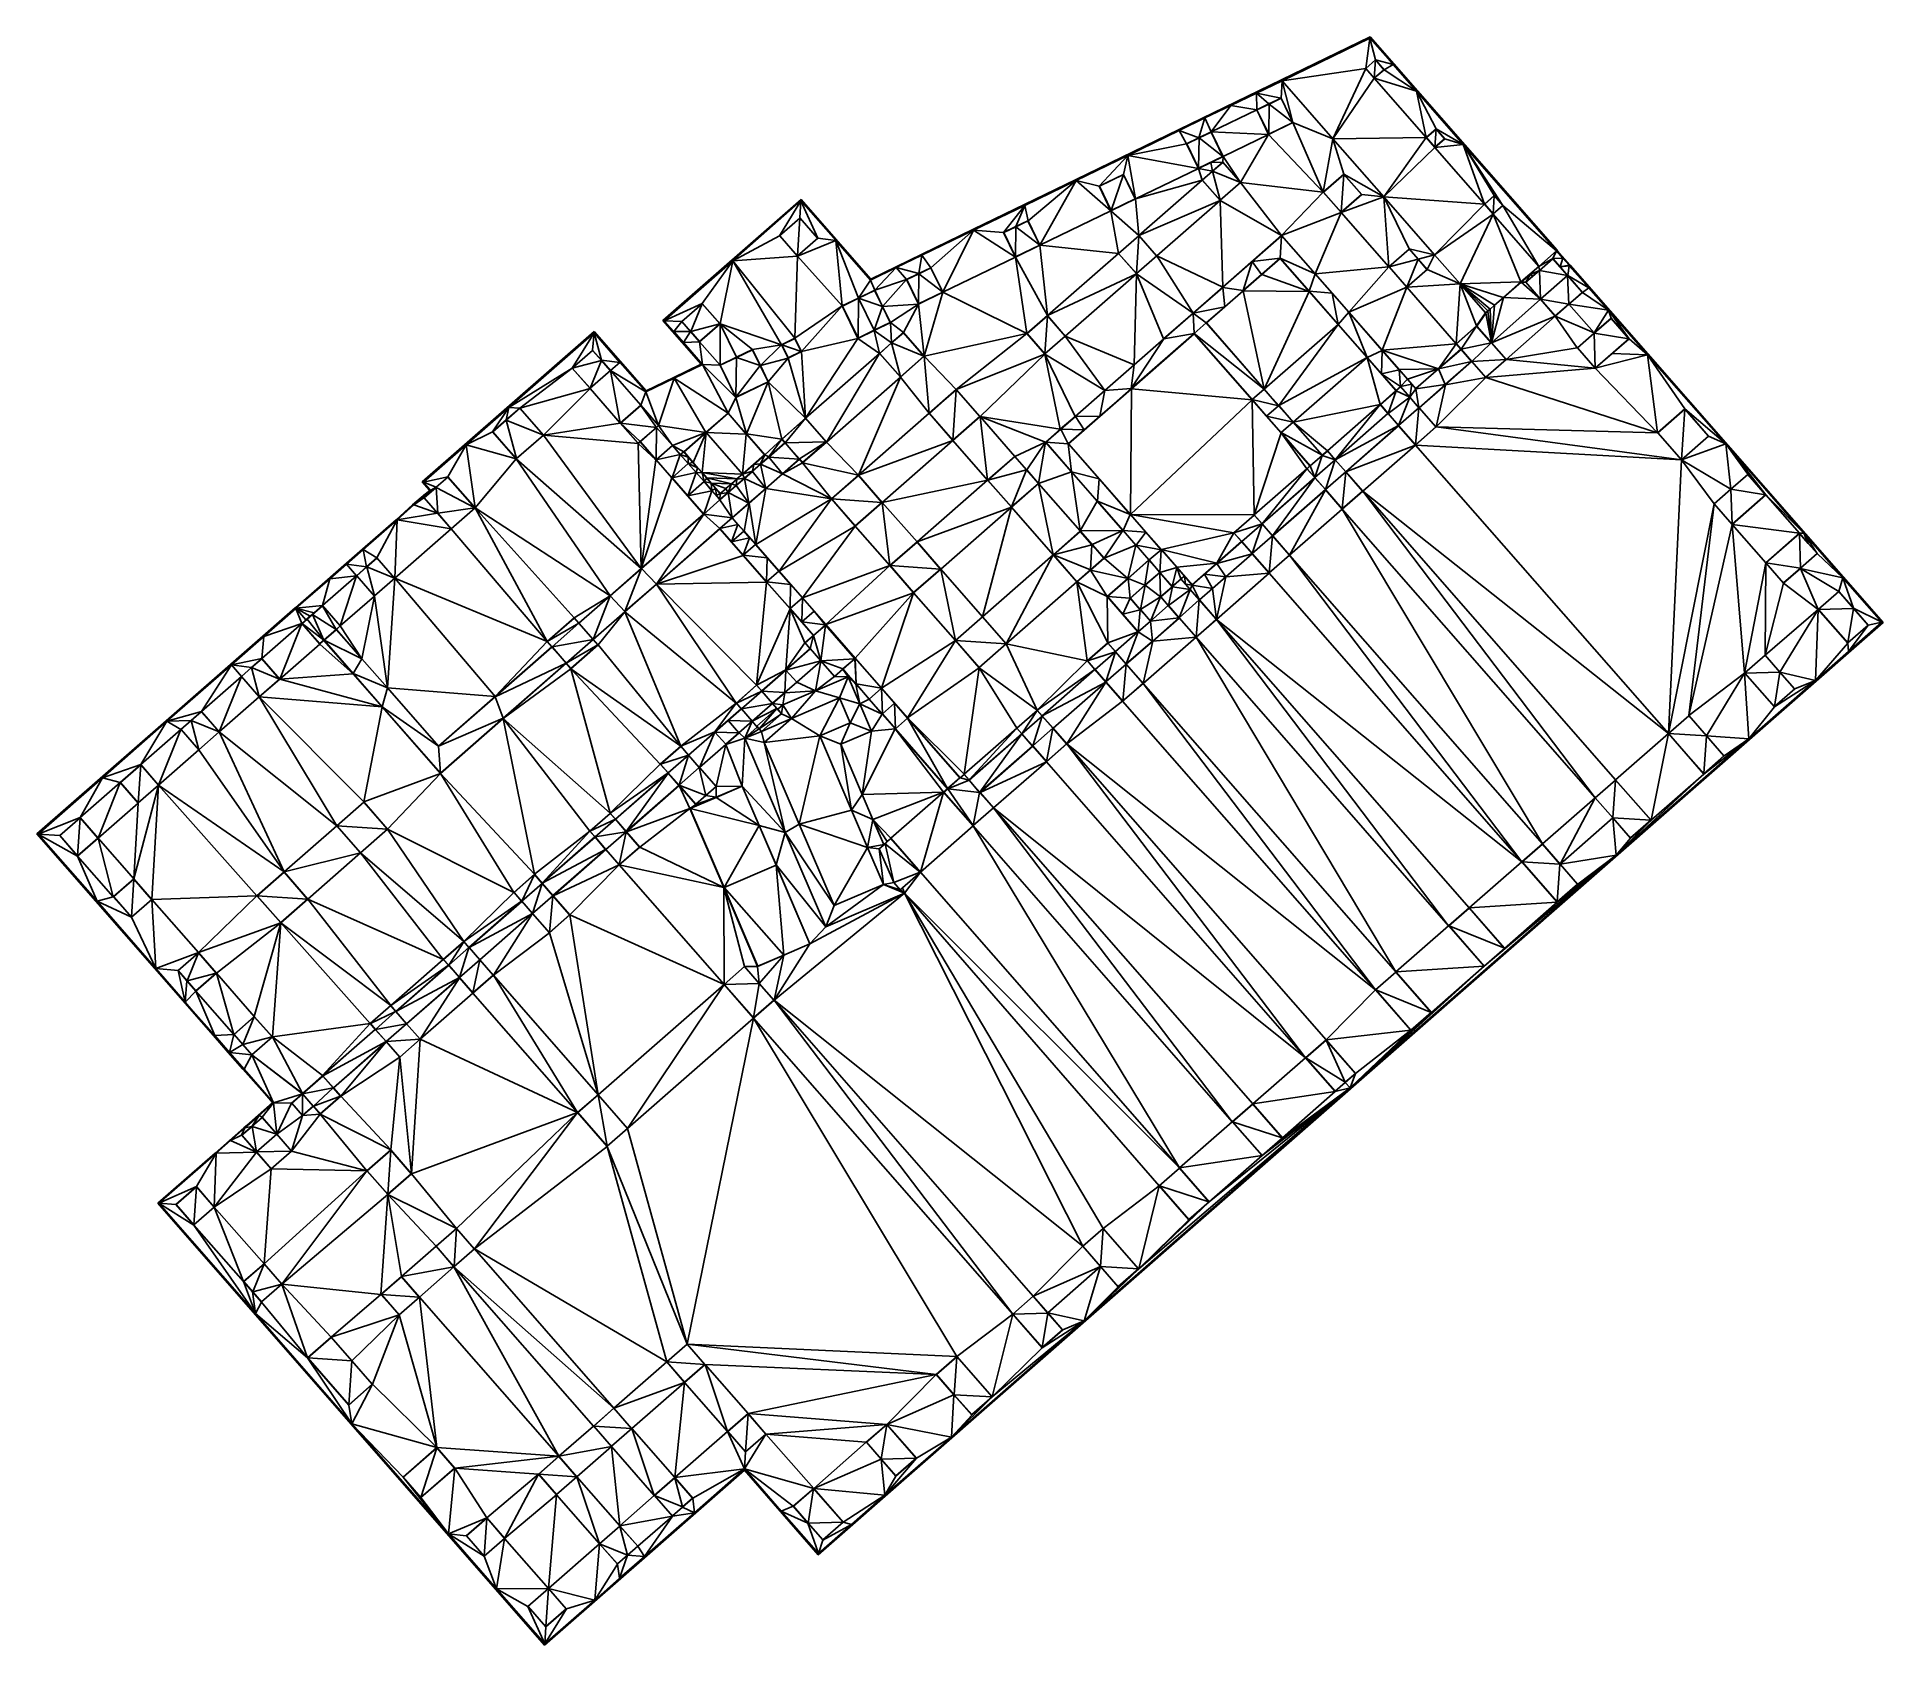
# Model space of a CAD drawing. Header units: metres. Extents: x 217325 to 217429, y 103029 to 103120.
import ezdxf

# ---------------------------------------------------------------- set-up
doc = ezdxf.new("R2010")
doc.units = ezdxf.units.M
doc.layers.add('_fondations', color=7, linetype='Continuous')

msp = doc.modelspace()

# ---------------------------------------------------------------- linework, layer by layer
at = {"layer": '_fondations', "color": 3, "true_color": 0x00ff00}
for points in [[(217400.4, 103120.22, 201.12), (217395.4, 103117.8, 201.12), (217400.39, 103120.16, 201.12)], [(217395.4, 103117.8, 201.12), (217395.43, 103117.75, 201.12), (217400.39, 103120.16, 201.12)], [(217400.15, 103118.44, 201.12), (217400.39, 103120.16, 201.12), (217395.43, 103117.75, 201.12)], [(217400.7, 103118.93, 201.12), (217400.39, 103120.16, 201.12), (217400.15, 103118.44, 201.12)], [(217400.4, 103120.22, 201.12), (217400.39, 103120.16, 201.12), (217401.71, 103118.66, 201.12)], [(217400.39, 103120.16, 201.12), (217400.7, 103118.93, 201.12), (217401.71, 103118.66, 201.12)], [(217405.66, 103114.14, 201.12), (217400.4, 103120.22, 201.12), (217403.03, 103117.15, 201.12)], [(217410.97, 103108.16, 201.12), (217400.4, 103120.22, 201.12), (217405.66, 103114.14, 201.12)], [(217403.03, 103117.15, 201.12), (217400.4, 103120.22, 201.12), (217401.71, 103118.66, 201.12)], [(217400.15, 103118.44, 201.12), (217395.43, 103117.75, 201.12), (217398.3, 103114.47, 201.12)], [(217400.63, 103117.89, 201.12), (217400.15, 103118.44, 201.12), (217398.3, 103114.47, 201.12)], [(217400.16, 103118.44, 200.6), (217400.7, 103118.93, 201.12), (217400.15, 103118.44, 201.12)], [(217400.63, 103117.9, 200.6), (217400.15, 103118.44, 201.12), (217400.63, 103117.89, 201.12)], [(217400.63, 103117.9, 200.6), (217400.16, 103118.44, 200.6), (217400.15, 103118.44, 201.12)], [(217400.16, 103118.44, 200.6), (217400.7, 103118.92, 200.6), (217400.7, 103118.93, 201.12)], [(217400.7, 103118.92, 200.6), (217400.16, 103118.44, 200.6), (217400.63, 103117.9, 200.6)], [(217401.18, 103118.37, 200.6), (217400.7, 103118.92, 200.6), (217400.63, 103117.9, 200.6)], [(217401.19, 103118.37, 201.12), (217401.18, 103118.37, 200.6), (217400.63, 103117.89, 201.12)], [(217401.18, 103118.37, 200.6), (217400.63, 103117.9, 200.6), (217400.63, 103117.89, 201.12)], [(217401.19, 103118.37, 201.12), (217400.63, 103117.89, 201.12), (217403.03, 103117.15, 201.12)], [(217400.7, 103118.93, 201.12), (217401.19, 103118.37, 201.12), (217401.71, 103118.66, 201.12)], [(217400.7, 103118.92, 200.6), (217401.19, 103118.37, 201.12), (217400.7, 103118.93, 201.12)], [(217400.7, 103118.92, 200.6), (217401.18, 103118.37, 200.6), (217401.19, 103118.37, 201.12)], [(217401.19, 103118.37, 201.12), (217403.03, 103117.15, 201.12), (217401.71, 103118.66, 201.12)], [(217392.52, 103116.34, 201.12), (217395.4, 103117.8, 201.12), (217389.6, 103114.98, 201.12)], [(217395.4, 103117.8, 201.12), (217392.52, 103116.34, 201.12), (217393.97, 103117.05, 201.12)], [(217392.52, 103116.34, 201.12), (217393.99, 103116.1, 201.12), (217393.97, 103117.05, 201.12)], [(217395.43, 103117.75, 201.12), (217395.4, 103117.8, 201.12), (217393.97, 103117.05, 201.12)], [(217395.38, 103116.77, 201.12), (217395.43, 103117.75, 201.12), (217393.97, 103117.05, 201.12)], [(217393.97, 103117.05, 201.12), (217393.99, 103116.1, 201.12), (217394.68, 103116.44, 201.12)], [(217395.38, 103116.77, 201.12), (217393.97, 103117.05, 201.12), (217394.68, 103116.44, 201.12)], [(217395.38, 103116.77, 201.12), (217396.04, 103115.38, 201.12), (217395.43, 103117.75, 201.12)], [(217396.04, 103115.38, 201.12), (217398.3, 103114.47, 201.12), (217395.43, 103117.75, 201.12)], [(217403.57, 103114.53, 201.12), (217400.63, 103117.89, 201.12), (217398.3, 103114.47, 201.12)], [(217400.63, 103117.89, 201.12), (217403.57, 103114.53, 201.12), (217403.03, 103117.15, 201.12)], [(217403.57, 103114.53, 201.12), (217404.13, 103115.02, 201.12), (217403.03, 103117.15, 201.12)], [(217404.13, 103115.02, 201.12), (217405.66, 103114.14, 201.12), (217403.03, 103117.15, 201.12)], [(217392.52, 103116.34, 201.12), (217389.6, 103114.98, 201.12), (217391.06, 103115.64, 201.12)], [(217391.42, 103114.85, 201.12), (217392.52, 103116.34, 201.12), (217391.06, 103115.64, 201.12)], [(217391.42, 103114.85, 201.12), (217393.99, 103116.1, 201.12), (217392.52, 103116.34, 201.12)], [(217393.99, 103116.1, 201.12), (217391.42, 103114.85, 201.12), (217394.66, 103114.71, 201.12)], [(217394, 103116.1, 200.6), (217394.68, 103116.44, 201.12), (217393.99, 103116.1, 201.12)], [(217394, 103116.1, 200.6), (217393.99, 103116.1, 201.12), (217394.66, 103114.71, 201.12)], [(217394.68, 103116.44, 201.12), (217394, 103116.1, 200.6), (217394.69, 103116.43, 200.6)], [(217394, 103116.1, 200.6), (217394.67, 103114.73, 200.6), (217394.69, 103116.43, 200.6)], [(217394.67, 103114.73, 200.6), (217394, 103116.1, 200.6), (217394.66, 103114.71, 201.12)], [(217394.67, 103114.73, 200.6), (217396.03, 103115.39, 200.6), (217394.69, 103116.43, 200.6)], [(217395.37, 103116.76, 200.6), (217395.38, 103116.77, 201.12), (217394.68, 103116.44, 201.12)], [(217395.37, 103116.76, 200.6), (217394.68, 103116.44, 201.12), (217394.69, 103116.43, 200.6)], [(217396.03, 103115.39, 200.6), (217395.37, 103116.76, 200.6), (217394.69, 103116.43, 200.6)], [(217395.38, 103116.77, 201.12), (217395.37, 103116.76, 200.6), (217396.04, 103115.38, 201.12)], [(217395.37, 103116.76, 200.6), (217396.03, 103115.39, 200.6), (217396.04, 103115.38, 201.12)], [(217386.7, 103113.52, 201.12), (217389.6, 103114.98, 201.12), (217383.79, 103112.17, 201.12)], [(217389.61, 103114.93, 201.12), (217389.6, 103114.98, 201.12), (217386.7, 103113.52, 201.12)], [(217390.03, 103114.18, 201.12), (217389.61, 103114.93, 201.12), (217386.7, 103113.52, 201.12)], [(217389.6, 103114.98, 201.12), (217389.61, 103114.93, 201.12), (217391.06, 103115.64, 201.12)], [(217390.72, 103114.52, 201.12), (217391.06, 103115.64, 201.12), (217389.61, 103114.93, 201.12)], [(217389.61, 103114.93, 201.12), (217390.03, 103114.18, 201.12), (217390.72, 103114.52, 201.12)], [(217390.72, 103114.52, 201.12), (217391.42, 103114.85, 201.12), (217391.06, 103115.64, 201.12)], [(217391.41, 103114.84, 200.6), (217391.42, 103114.85, 201.12), (217390.72, 103114.52, 201.12)], [(217391.41, 103114.84, 200.6), (217390.72, 103114.52, 201.12), (217390.73, 103114.51, 200.6)], [(217392.08, 103113.47, 200.6), (217391.41, 103114.84, 200.6), (217390.73, 103114.51, 200.6)], [(217391.42, 103114.85, 201.12), (217391.41, 103114.84, 200.6), (217392.09, 103113.47, 201.12)], [(217391.41, 103114.84, 200.6), (217392.08, 103113.47, 200.6), (217392.09, 103113.47, 201.12)], [(217391.42, 103114.85, 201.12), (217392.09, 103113.47, 201.12), (217394.66, 103114.71, 201.12)], [(217396.04, 103115.38, 201.12), (217394.66, 103114.71, 201.12), (217397.75, 103111.45, 201.12)], [(217394.67, 103114.73, 200.6), (217394.66, 103114.71, 201.12), (217396.04, 103115.38, 201.12)], [(217396.03, 103115.39, 200.6), (217394.67, 103114.73, 200.6), (217396.04, 103115.38, 201.12)], [(217396.04, 103115.38, 201.12), (217397.75, 103111.45, 201.12), (217398.3, 103114.47, 201.12)], [(217404.13, 103115, 200.6), (217404.13, 103115.02, 201.12), (217403.57, 103114.53, 201.12)], [(217403.59, 103114.53, 200.6), (217404.13, 103115, 200.6), (217403.57, 103114.53, 201.12)], [(217404.06, 103113.99, 200.6), (217404.13, 103115, 200.6), (217403.59, 103114.53, 200.6)], [(217404.06, 103113.99, 200.6), (217404.6, 103114.46, 200.6), (217404.13, 103115, 200.6)], [(217404.13, 103115, 200.6), (217404.6, 103114.46, 200.6), (217404.13, 103115.02, 201.12)], [(217404.13, 103115.02, 201.12), (217404.6, 103114.46, 200.6), (217404.62, 103114.46, 201.12)], [(217404.13, 103115.02, 201.12), (217404.62, 103114.46, 201.12), (217405.66, 103114.14, 201.12)], [(217390.7, 103112.79, 201.12), (217390.03, 103114.18, 201.12), (217386.7, 103113.52, 201.12)], [(217390.03, 103114.18, 201.12), (217390.04, 103114.18, 200.6), (217390.72, 103114.52, 201.12)], [(217390.71, 103112.81, 200.6), (217390.04, 103114.18, 200.6), (217390.03, 103114.18, 201.12)], [(217390.71, 103112.81, 200.6), (217390.03, 103114.18, 201.12), (217390.7, 103112.79, 201.12)], [(217390.72, 103114.52, 201.12), (217390.04, 103114.18, 200.6), (217390.73, 103114.51, 200.6)], [(217390.04, 103114.18, 200.6), (217390.71, 103112.81, 200.6), (217390.73, 103114.51, 200.6)], [(217390.73, 103114.51, 200.6), (217390.71, 103112.81, 200.6), (217392.08, 103113.47, 200.6)], [(217392.09, 103113.47, 201.12), (217393.08, 103111.99, 201.12), (217394.66, 103114.71, 201.12)], [(217394.66, 103114.71, 201.12), (217393.08, 103111.99, 201.12), (217397.75, 103111.45, 201.12)], [(217397.75, 103111.45, 201.12), (217398.91, 103112.47, 201.12), (217398.3, 103114.47, 201.12)], [(217403.57, 103114.53, 201.12), (217398.3, 103114.47, 201.12), (217401.18, 103111.19, 201.12)], [(217398.91, 103112.47, 201.12), (217401.18, 103111.19, 201.12), (217398.3, 103114.47, 201.12)], [(217404.06, 103113.97, 201.12), (217403.57, 103114.53, 201.12), (217401.18, 103111.19, 201.12)], [(217406.87, 103110.77, 201.12), (217404.06, 103113.97, 201.12), (217401.18, 103111.19, 201.12)], [(217403.59, 103114.53, 200.6), (217403.57, 103114.53, 201.12), (217404.06, 103113.97, 201.12)], [(217404.06, 103113.99, 200.6), (217403.59, 103114.53, 200.6), (217404.06, 103113.97, 201.12)], [(217404.06, 103113.99, 200.6), (217404.06, 103113.97, 201.12), (217404.62, 103114.46, 201.12)], [(217404.6, 103114.46, 200.6), (217404.06, 103113.99, 200.6), (217404.62, 103114.46, 201.12)], [(217404.62, 103114.46, 201.12), (217404.06, 103113.97, 201.12), (217405.66, 103114.14, 201.12)], [(217404.06, 103113.97, 201.12), (217406.87, 103110.77, 201.12), (217405.66, 103114.14, 201.12)], [(217406.87, 103110.77, 201.12), (217407.42, 103111.26, 201.12), (217405.66, 103114.14, 201.12)], [(217410.97, 103108.16, 201.12), (217405.66, 103114.14, 201.12), (217410.93, 103108.13, 201.12)], [(217407.91, 103110.7, 201.12), (217410.93, 103108.13, 201.12), (217405.66, 103114.14, 201.12)], [(217407.42, 103111.26, 201.12), (217407.91, 103110.7, 201.12), (217405.66, 103114.14, 201.12)], [(217385.08, 103111.78, 201.12), (217386.7, 103113.52, 201.12), (217383.79, 103112.11, 201.12)], [(217383.79, 103112.17, 201.12), (217383.79, 103112.11, 201.12), (217386.7, 103113.52, 201.12)], [(217385.08, 103111.78, 201.12), (217386.47, 103112.45, 201.12), (217386.7, 103113.52, 201.12)], [(217386.47, 103112.45, 201.12), (217387.14, 103111.07, 201.12), (217386.7, 103113.52, 201.12)], [(217387.14, 103111.07, 201.12), (217390.7, 103112.79, 201.12), (217386.7, 103113.52, 201.12)], [(217390.7, 103112.79, 201.12), (217387.14, 103111.07, 201.12), (217390.91, 103112.13, 201.12)], [(217390.71, 103112.81, 200.6), (217390.7, 103112.79, 201.12), (217391.4, 103113.13, 201.12)], [(217391.49, 103112.64, 201.12), (217391.4, 103113.13, 201.12), (217390.7, 103112.79, 201.12)], [(217390.7, 103112.79, 201.12), (217390.91, 103112.13, 201.12), (217391.49, 103112.64, 201.12)], [(217391.4, 103113.13, 201.12), (217392.08, 103113.47, 200.6), (217390.71, 103112.81, 200.6)], [(217392.07, 103113.15, 201.12), (217392.09, 103113.47, 201.12), (217391.4, 103113.13, 201.12)], [(217392.08, 103113.47, 200.6), (217391.4, 103113.13, 201.12), (217392.09, 103113.47, 201.12)], [(217391.4, 103113.13, 201.12), (217391.49, 103112.64, 201.12), (217392.07, 103113.15, 201.12)], [(217392.07, 103113.13, 200.75), (217392.07, 103113.15, 201.12), (217391.49, 103112.64, 201.12)], [(217392.07, 103113.13, 200.75), (217391.49, 103112.64, 201.12), (217391.5, 103112.63, 200.75)], [(217393.07, 103111.99, 200.75), (217392.07, 103113.13, 200.75), (217391.5, 103112.63, 200.75)], [(217393.08, 103111.99, 201.12), (217392.09, 103113.47, 201.12), (217392.07, 103113.15, 201.12)], [(217392.07, 103113.13, 200.75), (217393.08, 103111.99, 201.12), (217392.07, 103113.15, 201.12)], [(217392.07, 103113.13, 200.75), (217393.07, 103111.99, 200.75), (217393.08, 103111.99, 201.12)], [(217380.89, 103110.7, 201.12), (217383.79, 103112.17, 201.12), (217377.98, 103109.35, 201.12)], [(217383.79, 103112.11, 201.12), (217383.79, 103112.17, 201.12), (217380.89, 103110.7, 201.12)], [(217381.07, 103109.83, 201.12), (217383.79, 103112.11, 201.12), (217380.89, 103110.7, 201.12)], [(217381.07, 103109.83, 201.12), (217381.74, 103108.45, 201.12), (217383.79, 103112.11, 201.12)], [(217381.74, 103108.45, 201.12), (217385.75, 103110.39, 201.12), (217383.79, 103112.11, 201.12)], [(217385.75, 103110.39, 201.12), (217385.08, 103111.78, 201.12), (217383.79, 103112.11, 201.12)], [(217385.1, 103111.78, 200.6), (217386.47, 103112.45, 201.12), (217385.08, 103111.78, 201.12)], [(217385.76, 103110.41, 200.6), (217385.1, 103111.78, 200.6), (217385.08, 103111.78, 201.12)], [(217385.76, 103110.41, 200.6), (217385.08, 103111.78, 201.12), (217385.75, 103110.39, 201.12)], [(217385.1, 103111.78, 200.6), (217386.46, 103112.44, 200.6), (217386.47, 103112.45, 201.12)], [(217386.46, 103112.44, 200.6), (217385.1, 103111.78, 200.6), (217385.76, 103110.41, 200.6)], [(217387.13, 103111.07, 200.6), (217386.46, 103112.44, 200.6), (217385.76, 103110.41, 200.6)], [(217386.47, 103112.45, 201.12), (217386.46, 103112.44, 200.6), (217387.14, 103111.07, 201.12)], [(217386.46, 103112.44, 200.6), (217387.13, 103111.07, 200.6), (217387.14, 103111.07, 201.12)], [(217387.14, 103111.07, 201.12), (217387.33, 103109, 201.12), (217390.91, 103112.13, 201.12)], [(217390.91, 103112.13, 201.12), (217387.33, 103109, 201.12), (217391.92, 103110.97, 201.12)], [(217390.92, 103112.13, 200.75), (217391.49, 103112.64, 201.12), (217390.91, 103112.13, 201.12)], [(217391.93, 103110.99, 200.75), (217390.92, 103112.13, 200.75), (217390.91, 103112.13, 201.12)], [(217391.93, 103110.99, 200.75), (217390.91, 103112.13, 201.12), (217391.92, 103110.97, 201.12)], [(217391.49, 103112.64, 201.12), (217390.92, 103112.13, 200.75), (217391.5, 103112.63, 200.75)], [(217390.92, 103112.13, 200.75), (217391.93, 103110.99, 200.75), (217391.5, 103112.63, 200.75)], [(217391.93, 103110.99, 200.75), (217393.07, 103111.99, 200.75), (217391.5, 103112.63, 200.75)], [(217393.08, 103111.99, 201.12), (217393.07, 103111.99, 200.75), (217391.92, 103110.97, 201.12)], [(217393.07, 103111.99, 200.75), (217391.93, 103110.99, 200.75), (217391.92, 103110.97, 201.12)], [(217393.08, 103111.99, 201.12), (217391.92, 103110.97, 201.12), (217395.4, 103109, 201.12)], [(217397.75, 103111.45, 201.12), (217393.08, 103111.99, 201.12), (217395.4, 103109, 201.12)], [(217397.77, 103111.45, 200.6), (217398.91, 103112.47, 201.12), (217397.75, 103111.45, 201.12)], [(217397.77, 103111.45, 200.6), (217398.91, 103112.45, 200.6), (217398.91, 103112.47, 201.12)], [(217398.91, 103112.45, 200.6), (217397.77, 103111.45, 200.6), (217398.77, 103110.31, 200.6)], [(217399.91, 103111.31, 200.6), (217398.91, 103112.45, 200.6), (217398.77, 103110.31, 200.6)], [(217398.91, 103112.45, 200.6), (217399.93, 103111.31, 201.12), (217398.91, 103112.47, 201.12)], [(217398.91, 103112.47, 201.12), (217399.93, 103111.31, 201.12), (217401.18, 103111.19, 201.12)], [(217398.91, 103112.45, 200.6), (217399.91, 103111.31, 200.6), (217399.93, 103111.31, 201.12)], [(217364.37, 103107.57, 201.12), (217368.24, 103111.03, 201.12), (217360.43, 103104.19, 201.12)], [(217368.24, 103111.03, 201.12), (217364.37, 103107.57, 201.12), (217368.23, 103110.96, 201.12)], [(217367.02, 103108.98, 201.12), (217368.23, 103110.96, 201.12), (217364.37, 103107.57, 201.12)], [(217368.17, 103110, 201.12), (217368.23, 103110.96, 201.12), (217367.02, 103108.98, 201.12)], [(217368.23, 103110.96, 201.12), (217368.17, 103110, 201.12), (217369.19, 103108.84, 201.12)], [(217368.24, 103111.03, 201.12), (217368.23, 103110.96, 201.12), (217370.21, 103108.78, 201.12)], [(217369.19, 103108.84, 201.12), (217370.2, 103108.71, 201.12), (217368.23, 103110.96, 201.12)], [(217370.21, 103108.78, 201.12), (217368.23, 103110.96, 201.12), (217370.2, 103108.71, 201.12)], [(217377.98, 103109.35, 201.12), (217377.98, 103109.29, 201.12), (217380.89, 103110.7, 201.12)], [(217379.68, 103109.16, 201.12), (217380.89, 103110.7, 201.12), (217377.98, 103109.29, 201.12)], [(217380.89, 103110.7, 201.12), (217379.68, 103109.16, 201.12), (217380.38, 103109.5, 201.12)], [(217381.07, 103109.83, 201.12), (217380.89, 103110.7, 201.12), (217380.38, 103109.5, 201.12)], [(217387.13, 103111.07, 200.6), (217385.76, 103110.41, 200.6), (217385.75, 103110.39, 201.12)], [(217387.13, 103111.07, 200.6), (217385.75, 103110.39, 201.12), (217387.14, 103111.07, 201.12)], [(217385.75, 103110.39, 201.12), (217387.33, 103109, 201.12), (217387.14, 103111.07, 201.12)], [(217387.33, 103109, 201.12), (217388.34, 103107.84, 201.12), (217391.92, 103110.97, 201.12)], [(217391.92, 103110.97, 201.12), (217388.34, 103107.84, 201.12), (217392.07, 103106.07, 201.12)], [(217391.92, 103110.97, 201.12), (217392.07, 103106.07, 201.12), (217395.4, 103109, 201.12)], [(217398.77, 103110.29, 201.12), (217397.75, 103111.45, 201.12), (217395.4, 103109, 201.12)], [(217398.77, 103110.31, 200.6), (217397.77, 103111.45, 200.6), (217397.75, 103111.45, 201.12)], [(217398.77, 103110.31, 200.6), (217397.75, 103111.45, 201.12), (217398.77, 103110.29, 201.12)], [(217399.91, 103111.31, 200.6), (217398.77, 103110.31, 200.6), (217398.77, 103110.29, 201.12)], [(217399.93, 103111.31, 201.12), (217399.91, 103111.31, 200.6), (217398.77, 103110.29, 201.12)], [(217399.93, 103111.31, 201.12), (217398.77, 103110.29, 201.12), (217401.18, 103111.19, 201.12)], [(217398.77, 103110.29, 201.12), (217401.46, 103107.23, 201.12), (217401.18, 103111.19, 201.12)], [(217401.46, 103107.23, 201.12), (217402.61, 103108.24, 201.12), (217401.18, 103111.19, 201.12)], [(217401.18, 103111.19, 201.12), (217402.61, 103108.24, 201.12), (217404.05, 103107.9, 201.12)], [(217406.87, 103110.77, 201.12), (217401.18, 103111.19, 201.12), (217404.05, 103107.9, 201.12)], [(217407.35, 103110.21, 201.12), (217406.87, 103110.77, 201.12), (217404.05, 103107.9, 201.12)], [(217406.88, 103110.77, 200.6), (217407.42, 103111.26, 201.12), (217406.87, 103110.77, 201.12)], [(217407.36, 103110.23, 200.6), (217406.87, 103110.77, 201.12), (217407.35, 103110.21, 201.12)], [(217407.36, 103110.23, 200.6), (217406.88, 103110.77, 200.6), (217406.87, 103110.77, 201.12)], [(217406.88, 103110.77, 200.6), (217407.42, 103111.24, 200.6), (217407.42, 103111.26, 201.12)], [(217407.42, 103111.24, 200.6), (217406.88, 103110.77, 200.6), (217407.36, 103110.23, 200.6)], [(217407.91, 103110.7, 201.12), (217407.35, 103110.21, 201.12), (217409.93, 103107.25, 201.12)], [(217407.9, 103110.7, 200.6), (217407.36, 103110.23, 200.6), (217407.35, 103110.21, 201.12)], [(217407.9, 103110.7, 200.6), (217407.35, 103110.21, 201.12), (217407.91, 103110.7, 201.12)], [(217407.9, 103110.7, 200.6), (217407.42, 103111.24, 200.6), (217407.36, 103110.23, 200.6)], [(217407.42, 103111.26, 201.12), (217407.42, 103111.24, 200.6), (217407.91, 103110.7, 201.12)], [(217407.42, 103111.24, 200.6), (217407.9, 103110.7, 200.6), (217407.91, 103110.7, 201.12)], [(217410.93, 103108.13, 201.12), (217407.91, 103110.7, 201.12), (217409.93, 103107.25, 201.12)], [(217368.17, 103109.98, 200.6), (217368.17, 103110, 201.12), (217367.02, 103108.98, 201.12)], [(217367.03, 103108.98, 200.6), (217368.17, 103109.98, 200.6), (217367.02, 103108.98, 201.12)], [(217368.17, 103109.98, 200.6), (217367.03, 103108.98, 200.6), (217368.03, 103107.84, 200.6)], [(217368.17, 103109.98, 200.6), (217368.03, 103107.84, 200.6), (217369.17, 103108.84, 200.6)], [(217368.17, 103110, 201.12), (217369.17, 103108.84, 200.6), (217369.19, 103108.84, 201.12)], [(217368.17, 103109.98, 200.6), (217369.17, 103108.84, 200.6), (217368.17, 103110, 201.12)], [(217381.06, 103109.82, 200.6), (217381.07, 103109.83, 201.12), (217380.38, 103109.5, 201.12)], [(217381.73, 103108.45, 200.6), (217381.06, 103109.82, 200.6), (217380.38, 103109.49, 200.6)], [(217381.06, 103109.82, 200.6), (217380.38, 103109.5, 201.12), (217380.38, 103109.49, 200.6)], [(217381.07, 103109.83, 201.12), (217381.06, 103109.82, 200.6), (217381.74, 103108.45, 201.12)], [(217381.06, 103109.82, 200.6), (217381.73, 103108.45, 200.6), (217381.74, 103108.45, 201.12)], [(217381.74, 103108.45, 201.12), (217386.17, 103107.98, 201.12), (217385.75, 103110.39, 201.12)], [(217386.17, 103107.98, 201.12), (217387.33, 103109, 201.12), (217385.75, 103110.39, 201.12)], [(217398.77, 103110.29, 201.12), (217395.4, 103109, 201.12), (217397.3, 103106.83, 201.12)], [(217401.46, 103107.23, 201.12), (217398.77, 103110.29, 201.12), (217397.3, 103106.83, 201.12)], [(217407.35, 103110.21, 201.12), (217404.05, 103107.9, 201.12), (217405.49, 103106.26, 201.12)], [(217408.93, 103106.37, 201.12), (217407.35, 103110.21, 201.12), (217405.49, 103106.26, 201.12)], [(217407.35, 103110.21, 201.12), (217408.93, 103106.37, 201.12), (217409.93, 103107.25, 201.12)], [(217368.03, 103107.82, 201.12), (217367.02, 103108.98, 201.12), (217364.37, 103107.57, 201.12)], [(217367.03, 103108.98, 200.6), (217367.02, 103108.98, 201.12), (217368.03, 103107.82, 201.12)], [(217368.03, 103107.84, 200.6), (217367.03, 103108.98, 200.6), (217368.03, 103107.82, 201.12)], [(217369.17, 103108.84, 200.6), (217368.03, 103107.84, 200.6), (217369.19, 103108.84, 201.12)], [(217368.03, 103107.84, 200.6), (217368.03, 103107.82, 201.12), (217369.19, 103108.84, 201.12)], [(217369.19, 103108.84, 201.12), (217368.03, 103107.82, 201.12), (217370.2, 103108.71, 201.12)], [(217368.03, 103107.82, 201.12), (217370.56, 103105.02, 201.12), (217370.2, 103108.71, 201.12)], [(217370.2, 103108.71, 201.12), (217372.18, 103106.53, 201.12), (217370.21, 103108.78, 201.12)], [(217371.48, 103105.46, 201.12), (217372.16, 103106.47, 201.12), (217370.2, 103108.71, 201.12)], [(217372.18, 103106.53, 201.12), (217370.2, 103108.71, 201.12), (217372.16, 103106.47, 201.12)], [(217370.2, 103108.71, 201.12), (217370.56, 103105.02, 201.12), (217371.48, 103105.46, 201.12)], [(217375.58, 103107.17, 201.12), (217377.98, 103109.29, 201.12), (217375.07, 103107.88, 201.12)], [(217375.08, 103107.94, 201.12), (217375.07, 103107.88, 201.12), (217377.98, 103109.29, 201.12)], [(217377.98, 103109.29, 201.12), (217377.98, 103109.35, 201.12), (217375.08, 103107.94, 201.12)], [(217375.58, 103107.17, 201.12), (217376.25, 103105.79, 201.12), (217377.98, 103109.29, 201.12)], [(217376.25, 103105.79, 201.12), (217380.36, 103107.78, 201.12), (217377.98, 103109.29, 201.12)], [(217380.36, 103107.78, 201.12), (217379.68, 103109.16, 201.12), (217377.98, 103109.29, 201.12)], [(217379.68, 103109.16, 201.12), (217379.7, 103109.16, 200.6), (217380.38, 103109.5, 201.12)], [(217380.36, 103107.79, 200.6), (217379.7, 103109.16, 200.6), (217379.68, 103109.16, 201.12)], [(217380.36, 103107.79, 200.6), (217379.68, 103109.16, 201.12), (217380.36, 103107.78, 201.12)], [(217380.38, 103109.5, 201.12), (217379.7, 103109.16, 200.6), (217380.38, 103109.49, 200.6)], [(217379.7, 103109.16, 200.6), (217380.36, 103107.79, 200.6), (217380.38, 103109.49, 200.6)], [(217380.36, 103107.79, 200.6), (217381.73, 103108.45, 200.6), (217380.38, 103109.49, 200.6)], [(217387.33, 103108.98, 200.6), (217387.33, 103109, 201.12), (217386.17, 103107.98, 201.12)], [(217386.18, 103107.98, 200.6), (217387.33, 103108.98, 200.6), (217386.17, 103107.98, 201.12)], [(217387.33, 103108.98, 200.6), (217386.18, 103107.98, 200.6), (217387.19, 103106.84, 200.6)], [(217388.33, 103107.84, 200.6), (217387.33, 103108.98, 200.6), (217387.19, 103106.84, 200.6)], [(217387.33, 103109, 201.12), (217388.33, 103107.84, 200.6), (217388.34, 103107.84, 201.12)], [(217387.33, 103108.98, 200.6), (217388.33, 103107.84, 200.6), (217387.33, 103109, 201.12)], [(217393.74, 103107.52, 200.3), (217395.4, 103109, 201.12), (217392.07, 103106.07, 201.12)], [(217395.4, 103108.98, 200.3), (217395.4, 103109, 201.12), (217393.74, 103107.52, 200.3)], [(217395.32, 103107.71, 200.3), (217395.4, 103108.98, 200.3), (217393.74, 103107.52, 200.3)], [(217395.32, 103107.71, 200.3), (217397.3, 103106.82, 200.3), (217395.4, 103108.98, 200.3)], [(217395.4, 103108.98, 200.3), (217397.3, 103106.83, 201.12), (217395.4, 103109, 201.12)], [(217397.3, 103106.83, 201.12), (217395.4, 103108.98, 200.3), (217397.3, 103106.82, 200.3)], [(217360.43, 103104.19, 201.12), (217360.5, 103104.18, 201.12), (217364.37, 103107.57, 201.12)], [(217362.65, 103105.15, 201.12), (217364.37, 103107.57, 201.12), (217360.5, 103104.18, 201.12)], [(217362.65, 103105.15, 201.12), (217363.66, 103104, 201.12), (217364.37, 103107.57, 201.12)], [(217363.66, 103104, 201.12), (217367.13, 103102.82, 201.12), (217364.37, 103107.57, 201.12)], [(217367.89, 103103.19, 201.12), (217368.03, 103107.82, 201.12), (217364.37, 103107.57, 201.12)], [(217367.13, 103102.82, 201.12), (217367.89, 103103.19, 201.12), (217364.37, 103107.57, 201.12)], [(217368.03, 103107.82, 201.12), (217367.89, 103103.19, 201.12), (217370.56, 103105.02, 201.12)], [(217373.62, 103107.18, 201.12), (217375.08, 103107.94, 201.12), (217372.18, 103106.53, 201.12)], [(217373.62, 103107.18, 201.12), (217375.07, 103107.88, 201.12), (217375.08, 103107.94, 201.12)], [(217375.07, 103107.88, 201.12), (217373.62, 103107.18, 201.12), (217374.89, 103106.84, 201.12)], [(217375.58, 103107.17, 201.12), (217375.07, 103107.88, 201.12), (217374.89, 103106.84, 201.12)], [(217376.25, 103105.79, 201.12), (217381, 103103.45, 201.12), (217380.36, 103107.78, 201.12)], [(217381.73, 103108.45, 200.6), (217380.36, 103107.79, 200.6), (217380.36, 103107.78, 201.12)], [(217381.73, 103108.45, 200.6), (217380.36, 103107.78, 201.12), (217381.74, 103108.45, 201.12)], [(217380.36, 103107.78, 201.12), (217382.16, 103104.47, 201.12), (217381.74, 103108.45, 201.12)], [(217381, 103103.45, 201.12), (217382.16, 103104.47, 201.12), (217380.36, 103107.78, 201.12)], [(217381.74, 103108.45, 201.12), (217382.16, 103104.47, 201.12), (217386.17, 103107.98, 201.12)], [(217386.17, 103107.98, 201.12), (217382.16, 103104.47, 201.12), (217387.19, 103106.82, 201.12)], [(217386.18, 103107.98, 200.6), (217386.17, 103107.98, 201.12), (217387.19, 103106.82, 201.12)], [(217387.19, 103106.84, 200.6), (217386.18, 103107.98, 200.6), (217387.19, 103106.82, 201.12)], [(217387.19, 103106.84, 200.6), (217387.19, 103106.82, 201.12), (217388.34, 103107.84, 201.12)], [(217388.33, 103107.84, 200.6), (217387.19, 103106.84, 200.6), (217388.34, 103107.84, 201.12)], [(217388.34, 103107.84, 201.12), (217387.19, 103106.82, 201.12), (217390.4, 103104.61, 201.12)], [(217392.07, 103106.07, 201.12), (217388.34, 103107.84, 201.12), (217390.4, 103104.61, 201.12)], [(217393.74, 103107.52, 200.3), (217394.27, 103106.8, 200.3), (217395.32, 103107.71, 200.3)], [(217395.32, 103107.7, 201.32), (217395.32, 103107.71, 200.3), (217394.27, 103106.8, 200.3)], [(217395.32, 103107.7, 201.32), (217394.27, 103106.8, 200.3), (217394.28, 103106.79, 201.32)], [(217394.28, 103106.79, 201.32), (217396.95, 103105.83, 201.32), (217395.32, 103107.7, 201.32)], [(217395.32, 103107.7, 201.32), (217396.96, 103105.84, 200.3), (217395.32, 103107.71, 200.3)], [(217397.3, 103106.82, 200.3), (217395.32, 103107.71, 200.3), (217396.96, 103105.84, 200.3)], [(217396.96, 103105.84, 200.3), (217395.32, 103107.7, 201.32), (217396.95, 103105.83, 201.32)], [(217402.61, 103108.23, 200.6), (217402.61, 103108.24, 201.12), (217401.46, 103107.23, 201.12)], [(217401.47, 103107.22, 200.6), (217402.61, 103108.23, 200.6), (217401.46, 103107.23, 201.12)], [(217402.61, 103108.23, 200.6), (217401.47, 103107.22, 200.6), (217403.11, 103107.65, 200.6)], [(217401.47, 103107.22, 200.6), (217402.47, 103106.08, 200.6), (217403.11, 103107.65, 200.6)], [(217402.47, 103106.08, 200.6), (217403.61, 103107.08, 200.6), (217403.11, 103107.65, 200.6)], [(217402.61, 103108.24, 201.12), (217402.61, 103108.23, 200.6), (217403.12, 103107.66, 201.12)], [(217404.05, 103107.9, 201.12), (217402.61, 103108.24, 201.12), (217403.12, 103107.66, 201.12)], [(217403.12, 103107.66, 201.12), (217402.61, 103108.23, 200.6), (217403.11, 103107.65, 200.6)], [(217403.61, 103107.08, 200.6), (217403.12, 103107.66, 201.12), (217403.11, 103107.65, 200.6)], [(217404.05, 103107.9, 201.12), (217403.12, 103107.66, 201.12), (217403.63, 103107.08, 201.12)], [(217403.61, 103107.08, 200.6), (217403.63, 103107.08, 201.12), (217403.12, 103107.66, 201.12)], [(217404.05, 103107.9, 201.12), (217403.63, 103107.08, 201.12), (217405.49, 103106.26, 201.12)], [(217409.94, 103107.24, 201.32), (217410.93, 103108.13, 201.12), (217409.93, 103107.25, 201.12)], [(217410.93, 103108.13, 201.12), (217409.94, 103107.24, 201.32), (217410.94, 103108.12, 201.32)], [(217410.73, 103107.7, 201.32), (217410.94, 103108.12, 201.32), (217409.94, 103107.24, 201.32)], [(217409.94, 103107.24, 201.32), (217409.97, 103107.02, 201.32), (217410.73, 103107.7, 201.32)], [(217410.73, 103107.68, 200.25), (217410.73, 103107.7, 201.32), (217409.97, 103107.02, 201.32)], [(217409.97, 103107.02, 200.25), (217411.56, 103106.73, 200.25), (217410.73, 103107.68, 200.25)], [(217410.73, 103107.68, 200.25), (217409.97, 103107.02, 201.32), (217409.97, 103107.02, 200.25)], [(217410.94, 103108.12, 201.32), (217410.73, 103107.7, 201.32), (217411.3, 103107.71, 201.32)], [(217411.3, 103107.71, 201.32), (217410.73, 103107.7, 201.32), (217411.15, 103107.22, 201.32)], [(217410.73, 103107.68, 200.25), (217411.15, 103107.22, 201.32), (217410.73, 103107.7, 201.32)], [(217411.15, 103107.22, 201.32), (217410.73, 103107.68, 200.25), (217411.56, 103106.73, 200.25)], [(217410.94, 103108.12, 201.32), (217410.97, 103108.16, 201.12), (217410.93, 103108.13, 201.12)], [(217410.98, 103108.15, 201.32), (217410.97, 103108.16, 201.12), (217410.94, 103108.12, 201.32)], [(217410.98, 103108.15, 201.32), (217410.94, 103108.12, 201.32), (217411.3, 103107.71, 201.32)], [(217411.69, 103107.34, 201.32), (217410.98, 103108.15, 201.32), (217411.3, 103107.71, 201.32)], [(217411.15, 103107.22, 201.32), (217411.65, 103107.31, 201.32), (217411.3, 103107.71, 201.32)], [(217411.65, 103107.31, 201.32), (217411.69, 103107.34, 201.32), (217411.3, 103107.71, 201.32)], [(217372.4, 103105.91, 201.12), (217373.62, 103107.18, 201.12), (217372.16, 103106.47, 201.12)], [(217372.18, 103106.53, 201.12), (217372.16, 103106.47, 201.12), (217373.62, 103107.18, 201.12)], [(217372.4, 103105.91, 201.12), (217374.2, 103106.5, 201.12), (217373.62, 103107.18, 201.12)], [(217374.2, 103106.5, 201.12), (217372.4, 103105.91, 201.12), (217372.84, 103104.99, 201.12)], [(217374.87, 103105.11, 201.12), (217374.2, 103106.5, 201.12), (217372.84, 103104.99, 201.12)], [(217373.62, 103107.18, 201.12), (217374.2, 103106.5, 201.12), (217374.89, 103106.84, 201.12)], [(217374.2, 103106.5, 201.12), (217374.21, 103106.5, 200.6), (217374.89, 103106.84, 201.12)], [(217374.21, 103106.5, 200.6), (217374.2, 103106.5, 201.12), (217374.87, 103105.11, 201.12)], [(217374.89, 103106.84, 201.12), (217374.21, 103106.5, 200.6), (217374.89, 103106.83, 200.6)], [(217374.21, 103106.5, 200.6), (217374.87, 103105.13, 200.6), (217374.89, 103106.83, 200.6)], [(217374.87, 103105.13, 200.6), (217374.21, 103106.5, 200.6), (217374.87, 103105.11, 201.12)], [(217374.87, 103105.13, 200.6), (217376.24, 103105.79, 200.6), (217374.89, 103106.83, 200.6)], [(217375.58, 103107.16, 200.6), (217375.58, 103107.17, 201.12), (217374.89, 103106.84, 201.12)], [(217376.24, 103105.79, 200.6), (217375.58, 103107.16, 200.6), (217374.89, 103106.83, 200.6)], [(217375.58, 103107.16, 200.6), (217374.89, 103106.84, 201.12), (217374.89, 103106.83, 200.6)], [(217375.58, 103107.16, 200.6), (217376.24, 103105.79, 200.6), (217375.58, 103107.17, 201.12)], [(217376.24, 103105.79, 200.6), (217376.25, 103105.79, 201.12), (217375.58, 103107.17, 201.12)], [(217382.16, 103104.47, 201.12), (217383.17, 103103.31, 201.12), (217387.19, 103106.82, 201.12)], [(217387.19, 103106.82, 201.12), (217383.17, 103103.31, 201.12), (217387.06, 103101.69, 201.12)], [(217388.73, 103103.15, 201.12), (217387.19, 103106.82, 201.12), (217387.06, 103101.69, 201.12)], [(217387.19, 103106.82, 201.12), (217388.73, 103103.15, 201.12), (217390.4, 103104.61, 201.12)], [(217392.07, 103106.07, 201.12), (217392.07, 103106.06, 200.3), (217393.74, 103107.52, 200.3)], [(217393.23, 103105.88, 200.3), (217393.74, 103107.52, 200.3), (217392.07, 103106.06, 200.3)], [(217393.74, 103107.52, 200.3), (217393.23, 103105.88, 200.3), (217394.27, 103106.8, 200.3)], [(217394.27, 103106.8, 200.3), (217393.23, 103105.88, 200.3), (217394.28, 103106.79, 201.32)], [(217393.23, 103105.88, 200.3), (217393.23, 103105.87, 201.32), (217394.28, 103106.79, 201.32)], [(217393.23, 103105.87, 201.32), (217396.95, 103105.83, 201.32), (217394.28, 103106.79, 201.32)], [(217397.3, 103106.82, 200.3), (217396.96, 103105.84, 200.3), (217398.25, 103105.74, 200.3)], [(217401.46, 103107.23, 201.12), (217397.3, 103106.83, 201.12), (217399.19, 103104.67, 201.12)], [(217397.3, 103106.83, 201.12), (217397.3, 103106.82, 200.3), (217398.25, 103105.74, 200.3)], [(217398.25, 103105.74, 200.3), (217399.19, 103104.67, 201.12), (217397.3, 103106.83, 201.12)], [(217402.47, 103106.07, 201.12), (217401.46, 103107.23, 201.12), (217399.19, 103104.67, 201.12)], [(217401.47, 103107.22, 200.6), (217401.46, 103107.23, 201.12), (217402.47, 103106.07, 201.12)], [(217402.47, 103106.08, 200.6), (217401.47, 103107.22, 200.6), (217402.47, 103106.07, 201.12)], [(217403.63, 103107.08, 201.12), (217402.47, 103106.08, 200.6), (217402.47, 103106.07, 201.12)], [(217403.61, 103107.08, 200.6), (217402.47, 103106.08, 200.6), (217403.63, 103107.08, 201.12)], [(217403.63, 103107.08, 201.12), (217402.47, 103106.07, 201.12), (217405.49, 103106.26, 201.12)], [(217409.44, 103106.8, 201.32), (217409.93, 103107.25, 201.12), (217408.93, 103106.37, 201.12)], [(217408.93, 103106.37, 201.12), (217408.94, 103106.36, 201.32), (217409.44, 103106.8, 201.32)], [(217409.2, 103106.35, 201.32), (217409.44, 103106.8, 201.32), (217408.94, 103106.36, 201.32)], [(217409.44, 103106.8, 201.32), (217409.2, 103106.35, 201.32), (217409.58, 103106.69, 201.32)], [(217409.21, 103106.35, 200.25), (217409.58, 103106.69, 201.32), (217409.2, 103106.35, 201.32)], [(217409.58, 103106.69, 201.32), (217409.21, 103106.35, 200.25), (217409.97, 103107.02, 200.25)], [(217410.04, 103105.4, 200.25), (217409.97, 103107.02, 200.25), (217409.21, 103106.35, 200.25)], [(217409.93, 103107.25, 201.12), (217409.44, 103106.8, 201.32), (217409.94, 103107.24, 201.32)], [(217409.97, 103107.02, 201.32), (217409.94, 103107.24, 201.32), (217409.44, 103106.8, 201.32)], [(217409.97, 103107.02, 201.32), (217409.44, 103106.8, 201.32), (217409.58, 103106.69, 201.32)], [(217409.97, 103107.02, 200.25), (217409.97, 103107.02, 201.32), (217409.58, 103106.69, 201.32)], [(217411.56, 103106.73, 200.25), (217409.97, 103107.02, 200.25), (217410.04, 103105.4, 200.25)], [(217411.63, 103105.12, 200.25), (217411.56, 103106.73, 200.25), (217410.04, 103105.4, 200.25)], [(217411.66, 103107.29, 201.32), (217411.65, 103107.31, 201.32), (217411.15, 103107.22, 201.32)], [(217411.57, 103106.74, 201.32), (217411.66, 103107.29, 201.32), (217411.15, 103107.22, 201.32)], [(217411.56, 103106.73, 200.25), (217411.57, 103106.74, 201.32), (217411.15, 103107.22, 201.32)], [(217411.56, 103106.73, 200.25), (217412.39, 103105.79, 200.25), (217411.57, 103106.74, 201.32)], [(217412.39, 103105.79, 200.25), (217411.56, 103106.73, 200.25), (217411.63, 103105.12, 200.25)], [(217411.57, 103106.74, 201.32), (217412.77, 103106.03, 201.32), (217411.66, 103107.29, 201.32)], [(217412.77, 103106.03, 201.32), (217411.57, 103106.74, 201.32), (217412.41, 103105.78, 201.32)], [(217412.39, 103105.79, 200.25), (217412.41, 103105.78, 201.32), (217411.57, 103106.74, 201.32)], [(217411.69, 103107.34, 201.32), (217411.65, 103107.31, 201.32), (217411.66, 103107.29, 201.32)], [(217411.7, 103107.32, 201.32), (217411.69, 103107.34, 201.32), (217411.66, 103107.29, 201.32)], [(217411.7, 103107.32, 201.32), (217411.66, 103107.29, 201.32), (217412.77, 103106.03, 201.32)], [(217420.5, 103097.21, 201.32), (217411.7, 103107.32, 201.32), (217416.08, 103102.25, 201.32)], [(217429.4, 103087.12, 201.32), (217411.7, 103107.32, 201.32), (217420.5, 103097.21, 201.32)], [(217416.08, 103102.25, 201.32), (217411.7, 103107.32, 201.32), (217413.87, 103104.77, 201.32)], [(217413.87, 103104.77, 201.32), (217411.7, 103107.32, 201.32), (217412.77, 103106.03, 201.32)], [(217370.56, 103105.02, 201.12), (217370.58, 103105.01, 200.5), (217371.48, 103105.46, 201.12)], [(217371.48, 103105.46, 201.12), (217370.58, 103105.01, 200.5), (217371.49, 103105.45, 200.5)], [(217370.58, 103105.01, 200.5), (217371.46, 103103.19, 200.5), (217371.49, 103105.45, 200.5)], [(217371.49, 103105.45, 200.5), (217371.46, 103103.19, 200.5), (217372.37, 103103.64, 200.5)], [(217372.16, 103106.47, 201.12), (217371.48, 103105.46, 201.12), (217372.4, 103105.91, 201.12)], [(217372.39, 103105.89, 200.5), (217372.4, 103105.91, 201.12), (217371.48, 103105.46, 201.12)], [(217372.39, 103105.89, 200.5), (217371.48, 103105.46, 201.12), (217371.49, 103105.45, 200.5)], [(217372.39, 103105.89, 200.5), (217371.49, 103105.45, 200.5), (217372.84, 103104.98, 200.5)], [(217372.84, 103104.98, 200.5), (217371.49, 103105.45, 200.5), (217372.37, 103103.64, 200.5)], [(217372.4, 103105.91, 201.12), (217372.39, 103105.89, 200.5), (217372.84, 103104.99, 201.12)], [(217372.84, 103104.99, 201.12), (217372.39, 103105.89, 200.5), (217372.84, 103104.98, 200.5)], [(217374.87, 103105.13, 200.6), (217374.87, 103105.11, 201.12), (217376.25, 103105.79, 201.12)], [(217376.24, 103105.79, 200.6), (217374.87, 103105.13, 200.6), (217376.25, 103105.79, 201.12)], [(217376.25, 103105.79, 201.12), (217374.87, 103105.11, 201.12), (217375.2, 103102.17, 201.12)], [(217381, 103103.45, 201.12), (217376.25, 103105.79, 201.12), (217375.2, 103102.17, 201.12)], [(217392.07, 103106.06, 200.3), (217392.07, 103106.07, 201.12), (217390.4, 103104.61, 201.12)], [(217390.4, 103104.61, 201.12), (217390.4, 103104.6, 200.3), (217392.07, 103106.06, 200.3)], [(217392.18, 103104.97, 200.3), (217392.07, 103106.06, 200.3), (217390.4, 103104.6, 200.3)], [(217392.18, 103104.97, 200.3), (217391.15, 103104.05, 201.32), (217393.23, 103105.87, 201.32)], [(217394.42, 103100.31, 201.32), (217393.23, 103105.87, 201.32), (217391.15, 103104.05, 201.32)], [(217393.23, 103105.88, 200.3), (217392.07, 103106.06, 200.3), (217392.18, 103104.97, 200.3)], [(217393.23, 103105.88, 200.3), (217392.18, 103104.97, 200.3), (217393.23, 103105.87, 201.32)], [(217393.23, 103105.87, 201.32), (217394.42, 103100.31, 201.32), (217396.95, 103105.83, 201.32)], [(217394.42, 103100.31, 201.32), (217398.59, 103103.96, 201.32), (217396.95, 103105.83, 201.32)], [(217396.95, 103105.83, 201.32), (217398.6, 103103.97, 200.3), (217396.96, 103105.84, 200.3)], [(217398.59, 103103.96, 201.32), (217398.6, 103103.97, 200.3), (217396.95, 103105.83, 201.32)], [(217398.25, 103105.74, 200.3), (217396.96, 103105.84, 200.3), (217398.6, 103103.97, 200.3)], [(217399.19, 103104.67, 201.12), (217398.25, 103105.74, 200.3), (217399.19, 103104.66, 200.3)], [(217398.6, 103103.97, 200.3), (217399.19, 103104.66, 200.3), (217398.25, 103105.74, 200.3)], [(217402.47, 103106.07, 201.12), (217399.19, 103104.67, 201.12), (217401.09, 103102.51, 201.12)], [(217405.27, 103102.87, 201.12), (217402.47, 103106.07, 201.12), (217401.09, 103102.51, 201.12)], [(217402.47, 103106.07, 201.12), (217405.27, 103102.87, 201.12), (217405.49, 103106.26, 201.12)], [(217405.27, 103102.87, 201.12), (217406.42, 103103.88, 201.12), (217405.49, 103106.26, 201.12)], [(217407.93, 103105.5, 201.12), (217408.93, 103106.37, 201.12), (217405.49, 103106.26, 201.12)], [(217407.05, 103104.73, 201.12), (217407.18, 103104.84, 201.12), (217405.49, 103106.26, 201.12)], [(217407.43, 103105.06, 201.12), (217407.93, 103105.5, 201.12), (217405.49, 103106.26, 201.12)], [(217406.42, 103103.88, 201.12), (217406.93, 103104.62, 201.12), (217405.49, 103106.26, 201.12)], [(217407.18, 103104.84, 201.12), (217407.43, 103105.06, 201.12), (217405.49, 103106.26, 201.12)], [(217406.93, 103104.62, 201.12), (217407.05, 103104.73, 201.12), (217405.49, 103106.26, 201.12)], [(217407.94, 103105.49, 201.32), (217407.44, 103105.05, 201.32), (217407.27, 103102.93, 201.32)], [(217410.04, 103105.4, 201.32), (217407.94, 103105.49, 201.32), (217407.27, 103102.93, 201.32)], [(217407.44, 103105.05, 201.32), (217407.93, 103105.5, 201.12), (217407.43, 103105.06, 201.12)], [(217407.44, 103105.05, 201.32), (217407.94, 103105.49, 201.32), (217407.93, 103105.5, 201.12)], [(217407.94, 103105.49, 201.32), (217408.93, 103106.37, 201.12), (217407.93, 103105.5, 201.12)], [(217407.94, 103105.49, 201.32), (217408.94, 103106.36, 201.32), (217408.93, 103106.37, 201.12)], [(217408.94, 103106.36, 201.32), (217407.94, 103105.49, 201.32), (217410.04, 103105.4, 201.32)], [(217409.2, 103106.35, 201.32), (217408.94, 103106.36, 201.32), (217410.04, 103105.4, 201.32)], [(217409.21, 103106.35, 200.25), (217409.2, 103106.35, 201.32), (217410.04, 103105.4, 201.32)], [(217409.21, 103106.35, 200.25), (217410.04, 103105.4, 201.32), (217410.04, 103105.4, 200.25)], [(217411.64, 103105.11, 201.32), (217412.39, 103105.79, 200.25), (217411.63, 103105.12, 200.25)], [(217412.41, 103105.78, 201.32), (217412.39, 103105.79, 200.25), (217411.64, 103105.11, 201.32)], [(217413.87, 103104.77, 201.32), (217412.41, 103105.78, 201.32), (217411.64, 103105.11, 201.32)], [(217412.41, 103105.78, 201.32), (217413.87, 103104.77, 201.32), (217412.77, 103106.03, 201.32)], [(217362.65, 103105.15, 201.12), (217360.5, 103104.18, 201.12), (217361.49, 103104.14, 201.12)], [(217361.5, 103104.14, 200.6), (217362.65, 103105.15, 201.12), (217361.49, 103104.14, 201.12)], [(217361.5, 103104.14, 200.6), (217362.64, 103105.14, 200.6), (217362.65, 103105.15, 201.12)], [(217362.64, 103105.14, 200.6), (217361.5, 103104.14, 200.6), (217362, 103103.57, 200.6)], [(217363.65, 103104, 200.6), (217362.64, 103105.14, 200.6), (217362, 103103.57, 200.6)], [(217362.64, 103105.14, 200.6), (217363.66, 103104, 201.12), (217362.65, 103105.15, 201.12)], [(217362.64, 103105.14, 200.6), (217363.65, 103104, 200.6), (217363.66, 103104, 201.12)], [(217367.89, 103103.19, 201.12), (217368.26, 103102.43, 201.12), (217370.56, 103105.02, 201.12)], [(217370.56, 103105.02, 201.12), (217368.26, 103102.43, 201.12), (217371.45, 103103.18, 201.12)], [(217370.58, 103105.01, 200.5), (217370.56, 103105.02, 201.12), (217371.45, 103103.18, 201.12)], [(217371.46, 103103.19, 200.5), (217370.58, 103105.01, 200.5), (217371.45, 103103.18, 201.12)], [(217373.28, 103104.08, 200.5), (217372.84, 103104.98, 200.5), (217372.37, 103103.64, 200.5)], [(217373.29, 103104.07, 201.12), (217374.87, 103105.11, 201.12), (217372.84, 103104.99, 201.12)], [(217373.28, 103104.08, 200.5), (217373.29, 103104.07, 201.12), (217372.84, 103104.99, 201.12)], [(217373.28, 103104.08, 200.5), (217372.84, 103104.99, 201.12), (217372.84, 103104.98, 200.5)], [(217374.87, 103105.11, 201.12), (217373.29, 103104.07, 201.12), (217374.02, 103103.51, 201.12)], [(217374.87, 103105.11, 201.12), (217374.02, 103103.51, 201.12), (217375.2, 103102.17, 201.12)], [(217381.01, 103103.45, 200.6), (217382.16, 103104.47, 201.12), (217381, 103103.45, 201.12)], [(217381.01, 103103.45, 200.6), (217382.16, 103104.45, 200.6), (217382.16, 103104.47, 201.12)], [(217382.16, 103104.45, 200.6), (217381.01, 103103.45, 200.6), (217382.01, 103102.31, 200.6)], [(217383.16, 103103.31, 200.6), (217382.16, 103104.45, 200.6), (217382.01, 103102.31, 200.6)], [(217382.16, 103104.45, 200.6), (217383.17, 103103.31, 201.12), (217382.16, 103104.47, 201.12)], [(217382.16, 103104.45, 200.6), (217383.16, 103103.31, 200.6), (217383.17, 103103.31, 201.12)], [(217388.73, 103103.15, 201.12), (217390.4, 103104.6, 200.3), (217390.4, 103104.61, 201.12)], [(217388.73, 103103.15, 201.12), (217388.74, 103103.15, 200.3), (217390.4, 103104.6, 200.3)], [(217390.46, 103103.46, 200.3), (217390.4, 103104.6, 200.3), (217388.74, 103103.15, 200.3)], [(217390.4, 103104.6, 200.3), (217391.14, 103104.05, 200.3), (217392.18, 103104.97, 200.3)], [(217390.46, 103103.46, 200.3), (217391.14, 103104.05, 200.3), (217390.4, 103104.6, 200.3)], [(217391.15, 103104.05, 201.32), (217392.18, 103104.97, 200.3), (217391.14, 103104.05, 200.3)], [(217399.19, 103104.66, 200.3), (217398.6, 103103.97, 200.3), (217400.23, 103102.1, 200.3)], [(217399.19, 103104.66, 200.3), (217401.09, 103102.51, 201.12), (217399.19, 103104.67, 201.12)], [(217400.23, 103102.1, 200.3), (217401.09, 103102.49, 200.3), (217399.19, 103104.66, 200.3)], [(217401.09, 103102.51, 201.12), (217399.19, 103104.66, 200.3), (217401.09, 103102.49, 200.3)], [(217406.42, 103103.88, 201.12), (217406.44, 103103.87, 201.32), (217406.93, 103104.62, 201.12)], [(217406.44, 103103.87, 201.32), (217406.93, 103104.62, 201.12), (217406.93, 103104.62, 201.12)], [(217406.44, 103103.87, 201.32), (217406.94, 103104.61, 201.32), (217406.93, 103104.62, 201.12)], [(217406.94, 103104.61, 201.32), (217406.94, 103104.61, 201.32), (217406.44, 103103.87, 201.32)], [(217406.94, 103104.61, 201.32), (217406.44, 103103.87, 201.32), (217407.27, 103102.93, 201.32)], [(217407, 103104.67, 201.32), (217407.05, 103104.73, 201.12), (217406.93, 103104.62, 201.12)], [(217406.93, 103104.62, 201.12), (217406.93, 103104.62, 201.12), (217407.05, 103104.73, 201.12)], [(217406.93, 103104.62, 201.12), (217406.94, 103104.61, 201.32), (217407, 103104.67, 201.32)], [(217407.06, 103104.72, 201.32), (217406.94, 103104.61, 201.32), (217407.27, 103102.93, 201.32)], [(217406.94, 103104.61, 201.32), (217407.06, 103104.72, 201.32), (217407, 103104.67, 201.32)], [(217406.94, 103104.61, 201.32), (217407, 103104.67, 201.32), (217406.94, 103104.61, 201.32)], [(217407, 103104.67, 201.32), (217407.06, 103104.72, 201.32), (217407.05, 103104.73, 201.12)], [(217407.06, 103104.72, 201.32), (217407.18, 103104.84, 201.12), (217407.05, 103104.73, 201.12)], [(217407.06, 103104.72, 201.32), (217407.19, 103104.83, 201.32), (217407.18, 103104.84, 201.12)], [(217407.19, 103104.83, 201.32), (217407.06, 103104.72, 201.32), (217407.27, 103102.93, 201.32)], [(217407.19, 103104.83, 201.32), (217407.43, 103105.06, 201.12), (217407.18, 103104.84, 201.12)], [(217407.19, 103104.83, 201.32), (217407.44, 103105.05, 201.32), (217407.43, 103105.06, 201.12)], [(217407.44, 103105.05, 201.32), (217407.19, 103104.83, 201.32), (217407.27, 103102.93, 201.32)], [(217410.87, 103104.44, 201.32), (217410.04, 103105.4, 201.32), (217407.27, 103102.93, 201.32)], [(217408.1, 103101.98, 201.32), (217410.87, 103104.44, 201.32), (217407.27, 103102.93, 201.32)], [(217412.11, 103102.65, 201.32), (217410.87, 103104.44, 201.32), (217408.1, 103101.98, 201.32)], [(217410.87, 103104.44, 201.32), (217410.87, 103104.45, 200.25), (217410.04, 103105.4, 201.32)], [(217410.04, 103105.4, 201.32), (217410.87, 103104.45, 200.25), (217410.04, 103105.4, 200.25)], [(217410.87, 103104.45, 200.25), (217411.63, 103105.12, 200.25), (217410.04, 103105.4, 200.25)], [(217410.87, 103104.45, 200.25), (217411.64, 103105.11, 201.32), (217411.63, 103105.12, 200.25)], [(217410.87, 103104.45, 200.25), (217410.87, 103104.44, 201.32), (217411.64, 103105.11, 201.32)], [(217410.87, 103104.44, 201.32), (217413.07, 103103.49, 201.32), (217411.64, 103105.11, 201.32)], [(217410.87, 103104.44, 201.32), (217412.11, 103102.65, 201.32), (217413.07, 103103.49, 201.32)], [(217413.07, 103103.49, 201.32), (217413.87, 103104.77, 201.32), (217411.64, 103105.11, 201.32)], [(217413.87, 103104.77, 201.32), (217413.07, 103103.49, 201.32), (217414.02, 103104.32, 201.32)], [(217414.02, 103104.32, 201.32), (217415.04, 103103.16, 201.32), (217413.87, 103104.77, 201.32)], [(217415.04, 103103.16, 201.32), (217416.08, 103102.25, 201.32), (217413.87, 103104.77, 201.32)], [(217356.54, 103103.57, 201.12), (217346.82, 103095.06, 201.12), (217351.72, 103099.28, 201.12)], [(217356.54, 103103.57, 201.12), (217351.72, 103099.28, 201.12), (217356.54, 103103.5, 201.12)], [(217355.29, 103101.5, 201.12), (217356.54, 103103.5, 201.12), (217351.72, 103099.28, 201.12)], [(217356.45, 103102.52, 201.12), (217356.54, 103103.5, 201.12), (217355.29, 103101.5, 201.12)], [(217356.54, 103103.5, 201.12), (217356.45, 103102.52, 201.12), (217356.96, 103101.94, 201.12)], [(217356.54, 103103.57, 201.12), (217356.54, 103103.5, 201.12), (217358.01, 103101.89, 201.12)], [(217356.96, 103101.94, 201.12), (217358, 103101.82, 201.12), (217356.54, 103103.5, 201.12)], [(217358.01, 103101.89, 201.12), (217356.54, 103103.5, 201.12), (217358, 103101.82, 201.12)], [(217360.5, 103104.18, 201.12), (217360.43, 103104.19, 201.12), (217360.97, 103103.57, 201.12)], [(217361.49, 103104.14, 201.12), (217360.5, 103104.18, 201.12), (217361.04, 103103.56, 201.12)], [(217360.97, 103103.57, 201.12), (217361.04, 103103.56, 201.12), (217360.5, 103104.18, 201.12)], [(217361.51, 103102.95, 201.12), (217361.04, 103103.56, 201.12), (217360.97, 103103.57, 201.12)], [(217361.04, 103103.56, 201.12), (217361.99, 103103.56, 201.12), (217361.49, 103104.14, 201.12)], [(217361.51, 103102.95, 201.12), (217361.59, 103102.94, 201.12), (217361.04, 103103.56, 201.12)], [(217361.99, 103103.56, 201.12), (217361.04, 103103.56, 201.12), (217361.59, 103102.94, 201.12)], [(217361.5, 103104.14, 200.6), (217361.49, 103104.14, 201.12), (217361.99, 103103.56, 201.12)], [(217361.5, 103104.14, 200.6), (217361.99, 103103.56, 201.12), (217362, 103103.57, 200.6)], [(217361.59, 103102.94, 201.12), (217362.5, 103102.98, 201.12), (217361.99, 103103.56, 201.12)], [(217361.99, 103103.56, 201.12), (217362.5, 103103, 200.6), (217362, 103103.57, 200.6)], [(217362.5, 103103, 200.6), (217361.99, 103103.56, 201.12), (217362.5, 103102.98, 201.12)], [(217362.5, 103103, 200.6), (217363.65, 103104, 200.6), (217362, 103103.57, 200.6)], [(217363.66, 103104, 201.12), (217363.65, 103104, 200.6), (217362.5, 103102.98, 201.12)], [(217363.65, 103104, 200.6), (217362.5, 103103, 200.6), (217362.5, 103102.98, 201.12)], [(217363.66, 103104, 201.12), (217362.5, 103102.98, 201.12), (217363.66, 103101.67, 201.12)], [(217365.49, 103102.56, 201.12), (217363.66, 103104, 201.12), (217364.58, 103102.11, 201.12)], [(217363.66, 103104, 201.12), (217365.49, 103102.56, 201.12), (217367.13, 103102.82, 201.12)], [(217363.66, 103104, 201.12), (217363.66, 103101.67, 201.12), (217364.58, 103102.11, 201.12)], [(217371.45, 103103.18, 201.12), (217372.67, 103102.33, 201.12), (217372.37, 103103.63, 201.12)], [(217371.46, 103103.19, 200.5), (217371.45, 103103.18, 201.12), (217372.37, 103103.63, 201.12)], [(217371.46, 103103.19, 200.5), (217372.37, 103103.63, 201.12), (217372.37, 103103.64, 200.5)], [(217373.28, 103104.08, 200.5), (217372.37, 103103.63, 201.12), (217373.29, 103104.07, 201.12)], [(217372.37, 103103.63, 201.12), (217373.28, 103104.08, 200.5), (217372.37, 103103.64, 200.5)], [(217373.35, 103102.92, 201.12), (217373.29, 103104.07, 201.12), (217372.37, 103103.63, 201.12)], [(217372.37, 103103.63, 201.12), (217372.67, 103102.33, 201.12), (217373.35, 103102.92, 201.12)], [(217373.29, 103104.07, 201.12), (217373.35, 103102.92, 201.12), (217374.02, 103103.51, 201.12)], [(217374.02, 103103.5, 200.55), (217374.02, 103103.51, 201.12), (217373.35, 103102.92, 201.12)], [(217375.18, 103102.17, 200.55), (217374.02, 103103.5, 200.55), (217373.35, 103102.92, 200.55)], [(217374.02, 103103.5, 200.55), (217373.35, 103102.92, 201.12), (217373.35, 103102.92, 200.55)], [(217374.02, 103103.51, 201.12), (217374.02, 103103.5, 200.55), (217375.2, 103102.17, 201.12)], [(217374.02, 103103.5, 200.55), (217375.18, 103102.17, 200.55), (217375.2, 103102.17, 201.12)], [(217381, 103103.45, 201.12), (217375.2, 103102.17, 201.12), (217377.01, 103100.29, 201.12)], [(217382.01, 103102.29, 201.12), (217381, 103103.45, 201.12), (217377.01, 103100.29, 201.12)], [(217382.01, 103102.31, 200.6), (217381.01, 103103.45, 200.6), (217381, 103103.45, 201.12)], [(217382.01, 103102.31, 200.6), (217381, 103103.45, 201.12), (217382.01, 103102.29, 201.12)], [(217390.46, 103103.44, 201.32), (217390.46, 103103.46, 200.3), (217386.9, 103100.34, 200.3)], [(217388.74, 103103.15, 200.3), (217386.9, 103100.34, 200.3), (217390.46, 103103.46, 200.3)], [(217390.46, 103103.44, 201.32), (217386.9, 103100.34, 200.3), (217386.91, 103100.33, 201.32)], [(217393.73, 103099.71, 201.32), (217390.46, 103103.44, 201.32), (217386.91, 103100.33, 201.32)], [(217390.46, 103103.46, 200.3), (217394.41, 103100.31, 200.3), (217391.14, 103104.05, 200.3)], [(217390.46, 103103.44, 201.32), (217393.74, 103099.72, 200.3), (217390.46, 103103.46, 200.3)], [(217394.41, 103100.31, 200.3), (217390.46, 103103.46, 200.3), (217393.74, 103099.72, 200.3)], [(217390.46, 103103.44, 201.32), (217393.73, 103099.71, 201.32), (217393.74, 103099.72, 200.3)], [(217391.15, 103104.05, 201.32), (217391.14, 103104.05, 200.3), (217394.41, 103100.31, 200.3)], [(217391.15, 103104.05, 201.32), (217394.41, 103100.31, 200.3), (217394.42, 103100.31, 201.32)], [(217398.59, 103103.96, 201.32), (217394.42, 103100.31, 201.32), (217395.24, 103099.38, 201.32)], [(217400.23, 103102.09, 201.32), (217398.59, 103103.96, 201.32), (217395.24, 103099.38, 201.32)], [(217400.23, 103102.1, 200.3), (217398.6, 103103.97, 200.3), (217398.59, 103103.96, 201.32)], [(217400.23, 103102.1, 200.3), (217398.59, 103103.96, 201.32), (217400.23, 103102.09, 201.32)], [(217405.28, 103102.87, 200.2), (217406.42, 103103.88, 201.12), (217405.27, 103102.87, 201.12)], [(217405.28, 103102.87, 200.2), (217406.42, 103103.87, 200.2), (217406.42, 103103.88, 201.12)], [(217406.42, 103103.87, 200.2), (217405.28, 103102.87, 200.2), (217405.54, 103102.57, 200.2)], [(217406.42, 103103.87, 200.2), (217405.54, 103102.57, 200.2), (217407.25, 103102.93, 200.2)], [(217406.42, 103103.87, 200.2), (217406.44, 103103.87, 201.32), (217406.42, 103103.88, 201.12)], [(217406.44, 103103.87, 201.32), (217406.42, 103103.87, 200.2), (217407.25, 103102.93, 200.2)], [(217406.44, 103103.87, 201.32), (217407.25, 103102.93, 200.2), (217407.27, 103102.93, 201.32)], [(217412.11, 103102.65, 201.32), (217412.13, 103102.65, 200), (217413.07, 103103.49, 201.32)], [(217413.07, 103103.49, 201.32), (217412.13, 103102.65, 200), (217413.07, 103103.48, 200)], [(217412.13, 103102.65, 200), (217413.13, 103101.5, 200), (217413.07, 103103.48, 200)], [(217414.02, 103104.31, 200), (217414.02, 103104.32, 201.32), (217413.07, 103103.49, 201.32)], [(217414.02, 103104.31, 200), (217413.07, 103103.49, 201.32), (217413.07, 103103.48, 200)], [(217415.02, 103103.16, 200), (217414.02, 103104.31, 200), (217413.07, 103103.48, 200)], [(217413.07, 103103.48, 200), (217413.13, 103101.5, 200), (217415.02, 103103.16, 200)], [(217414.02, 103104.31, 200), (217415.04, 103103.16, 201.32), (217414.02, 103104.32, 201.32)], [(217414.02, 103104.31, 200), (217415.02, 103103.16, 200), (217415.04, 103103.16, 201.32)], [(217356.45, 103102.5, 200.6), (217356.45, 103102.52, 201.12), (217355.29, 103101.5, 201.12)], [(217355.3, 103101.5, 200.6), (217356.45, 103102.5, 200.6), (217355.29, 103101.5, 201.12)], [(217356.45, 103102.5, 200.6), (217355.3, 103101.5, 200.6), (217356.95, 103101.93, 200.6)], [(217356.45, 103102.52, 201.12), (217356.45, 103102.5, 200.6), (217356.96, 103101.94, 201.12)], [(217356.96, 103101.94, 201.12), (217356.45, 103102.5, 200.6), (217356.95, 103101.93, 200.6)], [(217361.59, 103102.94, 201.12), (217361.51, 103102.95, 201.12), (217362.59, 103101.72, 201.12)], [(217362.5, 103102.98, 201.12), (217361.59, 103102.94, 201.12), (217362.67, 103101.7, 201.12)], [(217362.59, 103101.72, 201.12), (217362.67, 103101.7, 201.12), (217361.59, 103102.94, 201.12)], [(217362.5, 103102.98, 201.12), (217362.67, 103101.7, 201.12), (217363.66, 103101.67, 201.12)], [(217365.49, 103102.54, 200.5), (217365.49, 103102.56, 201.12), (217364.58, 103102.11, 201.12)], [(217365.49, 103102.54, 200.5), (217364.58, 103102.11, 201.12), (217364.58, 103102.1, 200.5)], [(217365.93, 103101.64, 200.5), (217365.49, 103102.54, 200.5), (217364.58, 103102.1, 200.5)], [(217367.13, 103102.82, 201.12), (217365.49, 103102.56, 201.12), (217365.94, 103101.64, 201.12)], [(217365.49, 103102.56, 201.12), (217365.49, 103102.54, 200.5), (217365.94, 103101.64, 201.12)], [(217365.94, 103101.64, 201.12), (217365.49, 103102.54, 200.5), (217365.93, 103101.64, 200.5)], [(217367.5, 103102.06, 201.12), (217367.13, 103102.82, 201.12), (217365.94, 103101.64, 201.12)], [(217367.89, 103103.17, 200.6), (217367.89, 103103.19, 201.12), (217367.13, 103102.82, 201.12)], [(217367.15, 103102.81, 200.6), (217367.89, 103103.17, 200.6), (217367.13, 103102.82, 201.12)], [(217367.15, 103102.81, 200.6), (217367.13, 103102.82, 201.12), (217367.5, 103102.06, 201.12)], [(217367.89, 103103.17, 200.6), (217367.15, 103102.81, 200.6), (217368.24, 103102.43, 200.6)], [(217367.15, 103102.81, 200.6), (217367.51, 103102.08, 200.6), (217368.24, 103102.43, 200.6)], [(217367.51, 103102.08, 200.6), (217367.15, 103102.81, 200.6), (217367.5, 103102.06, 201.12)], [(217367.51, 103102.08, 200.6), (217367.5, 103102.06, 201.12), (217368.26, 103102.43, 201.12)], [(217367.5, 103102.06, 201.12), (217368.49, 103098.67, 201.12), (217368.26, 103102.43, 201.12)], [(217368.24, 103102.43, 200.6), (217367.51, 103102.08, 200.6), (217368.26, 103102.43, 201.12)], [(217367.89, 103103.19, 201.12), (217368.24, 103102.43, 200.6), (217368.26, 103102.43, 201.12)], [(217367.89, 103103.17, 200.6), (217368.24, 103102.43, 200.6), (217367.89, 103103.19, 201.12)], [(217368.26, 103102.43, 201.12), (217368.49, 103098.67, 201.12), (217371.45, 103103.18, 201.12)], [(217371.45, 103103.18, 201.12), (217368.49, 103098.67, 201.12), (217372.67, 103102.33, 201.12)], [(217368.49, 103098.67, 201.12), (217369.67, 103097.32, 201.12), (217372.67, 103102.33, 201.12)], [(217372.67, 103102.33, 201.12), (217369.67, 103097.32, 201.12), (217373.85, 103100.99, 201.12)], [(217372.67, 103102.33, 201.12), (217372.69, 103102.33, 200.55), (217373.35, 103102.92, 201.12)], [(217373.85, 103101, 200.55), (217372.67, 103102.33, 201.12), (217373.85, 103100.99, 201.12)], [(217373.85, 103101, 200.55), (217372.69, 103102.33, 200.55), (217372.67, 103102.33, 201.12)], [(217372.69, 103102.33, 200.55), (217373.85, 103101, 200.55), (217373.35, 103102.92, 200.55)], [(217373.35, 103102.92, 201.12), (217372.69, 103102.33, 200.55), (217373.35, 103102.92, 200.55)], [(217373.85, 103101, 200.55), (217375.18, 103102.17, 200.55), (217373.35, 103102.92, 200.55)], [(217383.16, 103103.31, 200.6), (217382.01, 103102.31, 200.6), (217382.01, 103102.29, 201.12)], [(217383.17, 103103.31, 201.12), (217383.16, 103103.31, 200.6), (217382.01, 103102.29, 201.12)], [(217383.17, 103103.31, 201.12), (217382.01, 103102.29, 201.12), (217385.4, 103100.23, 201.12)], [(217383.17, 103103.31, 201.12), (217385.4, 103100.23, 201.12), (217387.06, 103101.69, 201.12)], [(217386.9, 103100.34, 200.3), (217388.74, 103103.15, 200.3), (217387.07, 103101.69, 200.3)], [(217387.07, 103101.69, 200.3), (217388.73, 103103.15, 201.12), (217387.06, 103101.69, 201.12)], [(217388.74, 103103.15, 200.3), (217388.73, 103103.15, 201.12), (217387.07, 103101.69, 200.3)], [(217401.09, 103102.49, 200.3), (217400.23, 103102.1, 200.3), (217401.05, 103101.17, 200.3)], [(217401.05, 103101.17, 200.3), (217402.04, 103101.41, 200.3), (217401.09, 103102.49, 200.3)], [(217404.26, 103101.46, 201.12), (217405.27, 103102.87, 201.12), (217401.09, 103102.51, 201.12)], [(217401.09, 103102.51, 201.12), (217401.09, 103102.49, 200.3), (217402.04, 103101.42, 201.12)], [(217404.26, 103101.46, 201.12), (217401.09, 103102.51, 201.12), (217402.04, 103101.42, 201.12)], [(217402.04, 103101.42, 201.12), (217401.09, 103102.49, 200.3), (217402.04, 103101.41, 200.3)], [(217405.53, 103102.57, 201.12), (217405.27, 103102.87, 201.12), (217404.26, 103101.46, 201.12)], [(217405.54, 103102.56, 200.3), (217405.53, 103102.57, 201.12), (217404.26, 103101.46, 201.12)], [(217406.14, 103101.87, 200.3), (217405.54, 103102.56, 200.3), (217404.26, 103101.45, 200.3)], [(217404.26, 103101.45, 200.3), (217405.54, 103102.56, 200.3), (217404.26, 103101.46, 201.12)], [(217405.28, 103102.87, 200.2), (217405.27, 103102.87, 201.12), (217405.53, 103102.57, 201.12)], [(217405.28, 103102.87, 200.2), (217405.53, 103102.57, 201.12), (217405.54, 103102.57, 200.2)], [(217405.53, 103102.57, 201.12), (217405.54, 103102.56, 200.3), (217405.54, 103102.57, 200.2)], [(217405.54, 103102.57, 200.2), (217406.15, 103101.88, 200.2), (217407.25, 103102.93, 200.2)], [(217405.54, 103102.56, 200.3), (217406.15, 103101.88, 200.2), (217405.54, 103102.57, 200.2)], [(217405.54, 103102.56, 200.3), (217406.14, 103101.87, 200.3), (217406.15, 103101.88, 200.2)], [(217406.15, 103101.88, 200.2), (217408.09, 103101.98, 200.2), (217407.25, 103102.93, 200.2)], [(217407.25, 103102.93, 200.2), (217408.09, 103101.98, 200.2), (217407.27, 103102.93, 201.32)], [(217408.09, 103101.98, 200.2), (217408.1, 103101.98, 201.32), (217407.27, 103102.93, 201.32)], [(217413.13, 103101.49, 201.32), (217412.11, 103102.65, 201.32), (217408.1, 103101.98, 201.32)], [(217413.13, 103101.5, 200), (217412.13, 103102.65, 200), (217412.11, 103102.65, 201.32)], [(217413.13, 103101.5, 200), (217412.11, 103102.65, 201.32), (217413.13, 103101.49, 201.32)], [(217414.08, 103102.33, 201.32), (217415.02, 103103.16, 200), (217413.13, 103101.5, 200)], [(217413.13, 103101.5, 200), (217413.13, 103101.49, 201.32), (217414.08, 103102.33, 201.32)], [(217413.13, 103101.49, 201.32), (217416.08, 103102.25, 201.32), (217414.08, 103102.33, 201.32)], [(217415.04, 103103.16, 201.32), (217415.02, 103103.16, 200), (217414.08, 103102.33, 201.32)], [(217416.08, 103102.25, 201.32), (217415.04, 103103.16, 201.32), (217414.08, 103102.33, 201.32)], [(217352.34, 103099.24, 201.12), (217355.29, 103101.5, 201.12), (217351.72, 103099.28, 201.12)], [(217355.29, 103101.5, 201.12), (217352.34, 103099.24, 201.12), (217356.31, 103100.34, 201.12)], [(217355.3, 103101.5, 200.6), (217355.29, 103101.5, 201.12), (217356.31, 103100.34, 201.12)], [(217355.3, 103101.5, 200.6), (217356.31, 103100.36, 200.6), (217356.95, 103101.93, 200.6)], [(217356.31, 103100.36, 200.6), (217355.3, 103101.5, 200.6), (217356.31, 103100.34, 201.12)], [(217356.31, 103100.36, 200.6), (217357.45, 103101.36, 200.6), (217356.95, 103101.93, 200.6)], [(217356.31, 103100.36, 200.6), (217356.31, 103100.34, 201.12), (217357.46, 103101.36, 201.12)], [(217356.31, 103100.34, 201.12), (217358.01, 103098.39, 201.12), (217357.46, 103101.36, 201.12)], [(217357.45, 103101.36, 200.6), (217356.31, 103100.36, 200.6), (217357.46, 103101.36, 201.12)], [(217357.45, 103101.36, 200.6), (217356.96, 103101.94, 201.12), (217356.95, 103101.93, 200.6)], [(217357.45, 103101.36, 200.6), (217357.46, 103101.36, 201.12), (217356.96, 103101.94, 201.12)], [(217358, 103101.82, 201.12), (217356.96, 103101.94, 201.12), (217357.46, 103101.36, 201.12)], [(217357.46, 103101.36, 201.12), (217359.47, 103100.15, 201.12), (217358, 103101.82, 201.12)], [(217359.17, 103099.41, 201.12), (217359.47, 103100.15, 201.12), (217357.46, 103101.36, 201.12)], [(217358.01, 103098.39, 201.12), (217359.17, 103099.41, 201.12), (217357.46, 103101.36, 201.12)], [(217358, 103101.82, 201.12), (217359.48, 103100.21, 201.12), (217358.01, 103101.89, 201.12)], [(217359.48, 103100.21, 201.12), (217358, 103101.82, 201.12), (217359.47, 103100.15, 201.12)], [(217361.07, 103100.93, 201.12), (217362.59, 103101.72, 201.12), (217361.04, 103100.97, 201.12)], [(217362.67, 103101.7, 201.12), (217362.59, 103101.72, 201.12), (217361.07, 103100.93, 201.12)], [(217364.12, 103098.96, 201.12), (217362.67, 103101.7, 201.12), (217361.07, 103100.93, 201.12)], [(217362.67, 103101.7, 201.12), (217364.12, 103098.96, 201.12), (217364.55, 103099.83, 201.12)], [(217363.66, 103101.67, 201.12), (217362.67, 103101.7, 201.12), (217364.55, 103099.83, 201.12)], [(217363.66, 103101.67, 201.12), (217363.67, 103101.66, 200.5), (217364.58, 103102.11, 201.12)], [(217363.67, 103101.66, 200.5), (217363.66, 103101.67, 201.12), (217364.55, 103099.83, 201.12)], [(217364.58, 103102.11, 201.12), (217363.67, 103101.66, 200.5), (217364.58, 103102.1, 200.5)], [(217363.67, 103101.66, 200.5), (217364.55, 103099.85, 200.5), (217364.58, 103102.1, 200.5)], [(217364.55, 103099.85, 200.5), (217363.67, 103101.66, 200.5), (217364.55, 103099.83, 201.12)], [(217364.55, 103099.85, 200.5), (217365.93, 103101.64, 200.5), (217364.58, 103102.1, 200.5)], [(217364.55, 103099.85, 200.5), (217366.37, 103100.73, 200.5), (217365.93, 103101.64, 200.5)], [(217366.37, 103100.73, 200.5), (217365.94, 103101.64, 201.12), (217365.93, 103101.64, 200.5)], [(217366.38, 103100.72, 201.12), (217367.5, 103102.06, 201.12), (217365.94, 103101.64, 201.12)], [(217366.37, 103100.73, 200.5), (217366.38, 103100.72, 201.12), (217365.94, 103101.64, 201.12)], [(217366.38, 103100.72, 201.12), (217368.49, 103098.67, 201.12), (217367.5, 103102.06, 201.12)], [(217375.18, 103102.17, 200.55), (217373.85, 103101, 200.55), (217373.85, 103100.99, 201.12)], [(217375.18, 103102.17, 200.55), (217373.85, 103100.99, 201.12), (217375.2, 103102.17, 201.12)], [(217375.2, 103102.17, 201.12), (217373.85, 103100.99, 201.12), (217375.47, 103098.95, 201.12)], [(217377.01, 103100.29, 201.12), (217375.2, 103102.17, 201.12), (217375.47, 103098.95, 201.12)], [(217378.35, 103098.76, 201.12), (217382.01, 103102.29, 201.12), (217377.01, 103100.29, 201.12)], [(217382.01, 103102.29, 201.12), (217378.35, 103098.76, 201.12), (217382.89, 103098.04, 201.12)], [(217385.4, 103100.23, 201.12), (217382.01, 103102.29, 201.12), (217383.73, 103098.77, 201.12)], [(217383.73, 103098.77, 201.12), (217382.01, 103102.29, 201.12), (217382.89, 103098.04, 201.12)], [(217385.4, 103100.23, 201.12), (217385.41, 103100.23, 200.3), (217387.06, 103101.69, 201.12)], [(217387.06, 103101.69, 201.12), (217385.41, 103100.23, 200.3), (217387.07, 103101.69, 200.3)], [(217386.9, 103100.34, 200.3), (217387.07, 103101.69, 200.3), (217385.41, 103100.23, 200.3)], [(217396.06, 103098.44, 201.32), (217400.23, 103102.09, 201.32), (217395.24, 103099.38, 201.32)], [(217400.97, 103099.44, 201.32), (217400.23, 103102.09, 201.32), (217396.06, 103098.44, 201.32)], [(217400.23, 103102.1, 200.3), (217400.23, 103102.09, 201.32), (217401.05, 103101.17, 200.3)], [(217400.97, 103099.44, 201.32), (217401.86, 103100.23, 201.32), (217400.23, 103102.09, 201.32)], [(217401.05, 103101.17, 200.3), (217400.23, 103102.09, 201.32), (217401.86, 103100.23, 201.32)], [(217402.12, 103100.45, 200.3), (217402.04, 103101.41, 200.3), (217401.05, 103101.17, 200.3)], [(217404.26, 103101.46, 201.12), (217402.04, 103101.42, 201.12), (217402.51, 103100.88, 201.12)], [(217402.04, 103101.42, 201.12), (217402.04, 103101.41, 200.3), (217402.51, 103100.88, 201.12)], [(217402.51, 103100.88, 201.12), (217402.04, 103101.41, 200.3), (217402.51, 103100.87, 200.3)], [(217402.12, 103100.45, 200.3), (217402.51, 103100.87, 200.3), (217402.04, 103101.41, 200.3)], [(217404.26, 103101.46, 201.12), (217402.51, 103100.88, 201.12), (217402.98, 103100.34, 201.12)], [(217404.26, 103101.45, 200.3), (217404.26, 103101.46, 201.12), (217402.98, 103100.34, 201.12)], [(217402.98, 103100.34, 201.12), (217402.98, 103100.33, 200.3), (217404.26, 103101.45, 200.3)], [(217404.65, 103100.57, 200.3), (217404.26, 103101.45, 200.3), (217402.98, 103100.33, 200.3)], [(217406.14, 103101.87, 200.3), (217404.26, 103101.45, 200.3), (217404.65, 103100.57, 200.3)], [(217406.14, 103101.87, 200.3), (217404.65, 103100.57, 200.3), (217404.66, 103100.56, 201.32)], [(217406.15, 103101.87, 201.32), (217406.14, 103101.87, 200.3), (217404.66, 103100.56, 201.32)], [(217406.94, 103100.96, 201.32), (217406.15, 103101.87, 201.32), (217404.66, 103100.56, 201.32)], [(217406.14, 103101.87, 200.3), (217406.15, 103101.87, 201.32), (217406.15, 103101.88, 200.2)], [(217406.94, 103100.98, 200.2), (217408.09, 103101.98, 200.2), (217406.15, 103101.88, 200.2)], [(217406.15, 103101.87, 201.32), (217406.94, 103100.98, 200.2), (217406.15, 103101.88, 200.2)], [(217406.94, 103100.96, 201.32), (217406.94, 103100.98, 200.2), (217406.15, 103101.87, 201.32)], [(217408.09, 103101.98, 200.2), (217406.94, 103100.98, 200.2), (217406.94, 103100.96, 201.32)], [(217413.13, 103101.49, 201.32), (217408.1, 103101.98, 201.32), (217406.94, 103100.96, 201.32)], [(217408.1, 103101.98, 201.32), (217408.09, 103101.98, 200.2), (217406.94, 103100.96, 201.32)], [(217416.65, 103097.84, 201.32), (217413.13, 103101.49, 201.32), (217406.94, 103100.96, 201.32)], [(217413.13, 103101.49, 201.32), (217416.65, 103097.84, 201.32), (217416.08, 103102.25, 201.32)], [(217416.65, 103097.84, 201.32), (217418.19, 103099.19, 201.32), (217416.08, 103102.25, 201.32)], [(217418.19, 103099.19, 201.32), (217420.5, 103097.21, 201.32), (217416.08, 103102.25, 201.32)], [(217352.34, 103099.24, 201.12), (217353.68, 103097.71, 201.12), (217356.31, 103100.34, 201.12)], [(217353.68, 103097.71, 201.12), (217358.01, 103098.39, 201.12), (217356.31, 103100.34, 201.12)], [(217359.48, 103100.21, 201.12), (217359.47, 103100.15, 201.12), (217361.07, 103100.93, 201.12)], [(217359.47, 103100.15, 201.12), (217360.18, 103098.25, 201.12), (217361.07, 103100.93, 201.12)], [(217359.48, 103100.21, 201.12), (217361.07, 103100.93, 201.12), (217361.04, 103100.97, 201.12)], [(217361.07, 103100.93, 201.12), (217360.18, 103098.25, 201.12), (217362.86, 103097.86, 201.12)], [(217364.12, 103098.96, 201.12), (217361.07, 103100.93, 201.12), (217362.86, 103097.86, 201.12)], [(217366.37, 103100.73, 200.5), (217364.55, 103099.85, 200.5), (217366.38, 103100.72, 201.12)], [(217366.38, 103100.72, 201.12), (217364.55, 103099.83, 201.12), (217365.15, 103097.78, 201.12)], [(217364.55, 103099.85, 200.5), (217364.55, 103099.83, 201.12), (217366.38, 103100.72, 201.12)], [(217367.14, 103097.49, 201.12), (217366.38, 103100.72, 201.12), (217365.15, 103097.78, 201.12)], [(217367.14, 103097.49, 201.12), (217368.49, 103098.67, 201.12), (217366.38, 103100.72, 201.12)], [(217373.85, 103100.99, 201.12), (217369.67, 103097.32, 201.12), (217371.48, 103095.45, 201.12)], [(217373.85, 103100.99, 201.12), (217371.48, 103095.45, 201.12), (217375.47, 103098.95, 201.12)], [(217377.01, 103100.28, 200.65), (217377.01, 103100.29, 201.12), (217375.47, 103098.95, 201.12)], [(217375.49, 103098.94, 200.65), (217377.01, 103100.28, 200.65), (217375.47, 103098.95, 201.12)], [(217377.01, 103100.28, 200.65), (217375.49, 103098.94, 200.65), (217376.82, 103097.43, 200.65)], [(217378.34, 103098.76, 200.65), (217377.01, 103100.28, 200.65), (217376.82, 103097.43, 200.65)], [(217378.34, 103098.76, 200.65), (217378.35, 103098.76, 201.12), (217377.01, 103100.29, 201.12)], [(217377.01, 103100.28, 200.65), (217378.34, 103098.76, 200.65), (217377.01, 103100.29, 201.12)], [(217386.91, 103100.33, 201.32), (217383.36, 103097.22, 201.32), (217386.85, 103093.23, 201.32)], [(217385.12, 103098.78, 200.3), (217383.36, 103097.22, 201.32), (217386.91, 103100.33, 201.32)], [(217385.4, 103100.23, 201.12), (217383.73, 103098.77, 201.12), (217383.74, 103098.77, 200.3)], [(217385.4, 103100.23, 201.12), (217383.74, 103098.77, 200.3), (217385.41, 103100.23, 200.3)], [(217385.12, 103098.78, 200.3), (217385.41, 103100.23, 200.3), (217383.74, 103098.77, 200.3)], [(217386.91, 103100.33, 201.32), (217386.9, 103100.34, 200.3), (217385.12, 103098.78, 200.3)], [(217385.41, 103100.23, 200.3), (217385.12, 103098.78, 200.3), (217386.9, 103100.34, 200.3)], [(217393.73, 103099.71, 201.32), (217386.91, 103100.33, 201.32), (217386.85, 103093.23, 201.32)], [(217394.41, 103100.31, 200.3), (217393.74, 103099.72, 200.3), (217395.23, 103099.37, 200.3)], [(217394.42, 103100.31, 201.32), (217394.41, 103100.31, 200.3), (217395.23, 103099.37, 200.3)], [(217394.42, 103100.31, 201.32), (217395.23, 103099.37, 200.3), (217395.24, 103099.38, 201.32)], [(217401.86, 103100.23, 201.32), (217401.87, 103100.23, 200.3), (217401.05, 103101.17, 200.3)], [(217401.87, 103100.23, 200.3), (217402.12, 103100.45, 200.3), (217401.05, 103101.17, 200.3)], [(217401.87, 103100.23, 200.3), (217401.86, 103100.23, 201.32), (217401.88, 103100.22, 200.2)], [(217401.87, 103100.23, 200.3), (217402.12, 103100.44, 200.2), (217402.12, 103100.45, 200.3)], [(217402.12, 103100.44, 200.2), (217401.87, 103100.23, 200.3), (217401.88, 103100.22, 200.2)], [(217401.88, 103100.22, 200.2), (217402.64, 103099.85, 200.2), (217402.12, 103100.44, 200.2)], [(217402.51, 103100.87, 200.3), (217402.12, 103100.45, 200.3), (217402.75, 103100.6, 200.3)], [(217402.75, 103100.6, 200.3), (217402.12, 103100.45, 200.3), (217402.64, 103099.86, 200.3)], [(217402.12, 103100.44, 200.2), (217402.64, 103099.86, 200.3), (217402.12, 103100.45, 200.3)], [(217402.64, 103099.86, 200.3), (217402.12, 103100.44, 200.2), (217402.64, 103099.85, 200.2)], [(217402.75, 103100.6, 200.3), (217402.98, 103100.34, 201.12), (217402.51, 103100.88, 201.12)], [(217402.51, 103100.87, 200.3), (217402.75, 103100.6, 200.3), (217402.51, 103100.88, 201.12)], [(217402.98, 103100.33, 200.3), (217402.75, 103100.6, 200.3), (217402.64, 103099.86, 200.3)], [(217403.16, 103099.26, 200.3), (217402.98, 103100.33, 200.3), (217402.64, 103099.86, 200.3)], [(217402.98, 103100.33, 200.3), (217402.98, 103100.34, 201.12), (217402.75, 103100.6, 200.3)], [(217402.98, 103100.33, 200.3), (217403.16, 103099.26, 200.3), (217404.65, 103100.57, 200.3)], [(217403.16, 103099.26, 200.3), (217403.17, 103099.26, 201.32), (217404.65, 103100.57, 200.3)], [(217404.65, 103100.57, 200.3), (217403.17, 103099.26, 201.32), (217404.66, 103100.56, 201.32)], [(217403.17, 103099.26, 201.32), (217404.13, 103098.17, 201.32), (217404.66, 103100.56, 201.32)], [(217416.65, 103097.84, 201.32), (217406.94, 103100.96, 201.32), (217404.13, 103098.17, 201.32)], [(217404.13, 103098.17, 201.32), (217406.94, 103100.96, 201.32), (217404.66, 103100.56, 201.32)], [(217351.72, 103099.28, 201.12), (217346.82, 103095.06, 201.12), (217349.3, 103097.17, 201.12)], [(217350.8, 103097.9, 201.12), (217351.72, 103099.28, 201.12), (217349.3, 103097.17, 201.12)], [(217351.72, 103099.28, 201.12), (217350.8, 103097.9, 201.12), (217351.57, 103098.57, 201.12)], [(217351.72, 103099.28, 201.12), (217351.57, 103098.57, 201.12), (217352.34, 103099.24, 201.12)], [(217352.33, 103099.23, 200.5), (217352.34, 103099.24, 201.12), (217351.57, 103098.57, 201.12)], [(217353.67, 103097.71, 200.5), (217352.33, 103099.23, 200.5), (217351.57, 103098.56, 200.5)], [(217352.33, 103099.23, 200.5), (217351.57, 103098.57, 201.12), (217351.57, 103098.56, 200.5)], [(217352.33, 103099.23, 200.5), (217353.67, 103097.71, 200.5), (217352.34, 103099.24, 201.12)], [(217352.34, 103099.24, 201.12), (217353.67, 103097.71, 200.5), (217353.68, 103097.71, 201.12)], [(217358.03, 103098.39, 200.6), (217359.17, 103099.41, 201.12), (217358.01, 103098.39, 201.12)], [(217358.03, 103098.39, 200.6), (217359.17, 103099.39, 200.6), (217359.17, 103099.41, 201.12)], [(217359.17, 103099.39, 200.6), (217358.03, 103098.39, 200.6), (217360.06, 103098.15, 200.6)], [(217360.18, 103098.25, 201.12), (217359.47, 103100.15, 201.12), (217359.17, 103099.41, 201.12)], [(217359.17, 103099.39, 200.6), (217360.18, 103098.25, 201.12), (217359.17, 103099.41, 201.12)], [(217359.17, 103099.39, 200.6), (217360.17, 103098.25, 200.6), (217360.18, 103098.25, 201.12)], [(217360.17, 103098.25, 200.6), (217359.17, 103099.39, 200.6), (217360.06, 103098.15, 200.6)], [(217364.55, 103099.83, 201.12), (217364.12, 103098.96, 201.12), (217365.15, 103097.78, 201.12)], [(217393.85, 103093.2, 201.32), (217393.73, 103099.71, 201.32), (217386.85, 103093.23, 201.32)], [(217393.74, 103099.72, 200.3), (217393.73, 103099.71, 201.32), (217394.55, 103098.78, 200.3)], [(217394.55, 103098.78, 200.3), (217393.73, 103099.71, 201.32), (217395.37, 103097.84, 201.32)], [(217393.85, 103093.2, 201.32), (217395.37, 103097.84, 201.32), (217393.73, 103099.71, 201.32)], [(217395.23, 103099.37, 200.3), (217393.74, 103099.72, 200.3), (217394.55, 103098.78, 200.3)], [(217396.05, 103098.44, 200.3), (217395.23, 103099.37, 200.3), (217394.55, 103098.78, 200.3)], [(217395.23, 103099.37, 200.3), (217396.05, 103098.44, 200.3), (217395.24, 103099.38, 201.32)], [(217396.05, 103098.44, 200.3), (217396.06, 103098.44, 201.32), (217395.24, 103099.38, 201.32)], [(217397.99, 103096.83, 201.32), (217400.97, 103099.44, 201.32), (217396.06, 103098.44, 201.32)], [(217397.99, 103096.83, 201.32), (217398.43, 103096.32, 201.32), (217400.97, 103099.44, 201.32)], [(217398.43, 103096.32, 201.32), (217401.41, 103098.93, 201.32), (217400.97, 103099.44, 201.32)], [(217400.97, 103099.44, 201.32), (217400.98, 103099.44, 200.2), (217401.86, 103100.23, 201.32)], [(217401.41, 103098.93, 201.32), (217400.98, 103099.44, 200.2), (217400.97, 103099.44, 201.32)], [(217401.86, 103100.23, 201.32), (217400.98, 103099.44, 200.2), (217401.88, 103100.22, 200.2)], [(217401.42, 103098.93, 200.2), (217401.88, 103100.22, 200.2), (217400.98, 103099.44, 200.2)], [(217400.98, 103099.44, 200.2), (217401.41, 103098.93, 201.32), (217401.42, 103098.93, 200.2)], [(217401.88, 103100.22, 200.2), (217401.42, 103098.93, 200.2), (217402.64, 103099.85, 200.2)], [(217401.42, 103098.93, 200.2), (217402.01, 103098.26, 200.2), (217402.64, 103099.85, 200.2)], [(217402.01, 103098.26, 200.2), (217403.16, 103099.26, 200.2), (217402.64, 103099.85, 200.2)], [(217402.97, 103097.16, 200.2), (217403.16, 103099.26, 200.2), (217402.01, 103098.26, 200.2)], [(217403.16, 103099.26, 200.3), (217402.64, 103099.86, 200.3), (217402.64, 103099.85, 200.2)], [(217403.16, 103099.26, 200.2), (217403.16, 103099.26, 200.3), (217402.64, 103099.85, 200.2)], [(217402.97, 103097.16, 200.2), (217404.11, 103098.17, 200.2), (217403.16, 103099.26, 200.2)], [(217403.17, 103099.26, 201.32), (217403.16, 103099.26, 200.3), (217403.16, 103099.26, 200.2)], [(217404.11, 103098.17, 200.2), (217403.17, 103099.26, 201.32), (217403.16, 103099.26, 200.2)], [(217403.17, 103099.26, 201.32), (217404.11, 103098.17, 200.2), (217404.13, 103098.17, 201.32)], [(217416.67, 103097.84, 200), (217418.19, 103099.19, 201.32), (217416.65, 103097.84, 201.32)], [(217416.67, 103097.84, 200), (217418.19, 103099.17, 200), (217418.19, 103099.19, 201.32)], [(217418.19, 103099.19, 201.32), (217419.53, 103097.65, 201.32), (217420.5, 103097.21, 201.32)], [(217418.19, 103099.19, 201.32), (217418.19, 103099.17, 200), (217419.53, 103097.65, 201.32)], [(217350.8, 103097.9, 201.12), (217350.81, 103097.9, 200.5), (217351.57, 103098.57, 201.12)], [(217351.57, 103098.57, 201.12), (217350.81, 103097.9, 200.5), (217351.57, 103098.56, 200.5)], [(217350.81, 103097.9, 200.5), (217352.15, 103096.38, 200.5), (217351.57, 103098.56, 200.5)], [(217352.15, 103096.38, 200.5), (217353.67, 103097.71, 200.5), (217351.57, 103098.56, 200.5)], [(217359.03, 103097.24, 201.12), (217358.01, 103098.39, 201.12), (217353.68, 103097.71, 201.12)], [(217359.03, 103097.25, 200.6), (217358.03, 103098.39, 200.6), (217358.01, 103098.39, 201.12)], [(217359.03, 103097.25, 200.6), (217358.01, 103098.39, 201.12), (217359.03, 103097.24, 201.12)], [(217360.06, 103098.15, 200.6), (217358.03, 103098.39, 200.6), (217359.14, 103097.35, 200.6)], [(217358.03, 103098.39, 200.6), (217359.03, 103097.25, 200.6), (217359.14, 103097.35, 200.6)], [(217359.15, 103097.34, 200.75), (217360.06, 103098.15, 200.6), (217359.14, 103097.35, 200.6)], [(217359.15, 103097.34, 200.75), (217360.06, 103098.14, 200.75), (217360.06, 103098.15, 200.6)], [(217360.06, 103098.14, 200.75), (217359.15, 103097.34, 200.75), (217360.04, 103096.32, 200.75)], [(217360.96, 103097.12, 200.75), (217360.06, 103098.14, 200.75), (217360.04, 103096.32, 200.75)], [(217360.07, 103098.15, 201.12), (217360.17, 103098.25, 200.6), (217360.06, 103098.15, 200.6)], [(217360.06, 103098.14, 200.75), (217360.07, 103098.15, 201.12), (217360.06, 103098.15, 200.6)], [(217360.07, 103098.15, 201.12), (217360.06, 103098.14, 200.75), (217360.97, 103097.13, 201.12)], [(217360.06, 103098.14, 200.75), (217360.96, 103097.12, 200.75), (217360.97, 103097.13, 201.12)], [(217360.18, 103098.25, 201.12), (217360.07, 103098.15, 201.12), (217360.97, 103097.13, 201.12)], [(217360.17, 103098.25, 200.6), (217360.07, 103098.15, 201.12), (217360.18, 103098.25, 201.12)], [(217360.18, 103098.25, 201.12), (217360.97, 103097.13, 201.12), (217362.86, 103097.86, 201.12)], [(217364.11, 103098.95, 200.15), (217364.12, 103098.96, 201.12), (217362.86, 103097.86, 201.12)], [(217364.11, 103098.95, 200.15), (217362.86, 103097.86, 201.12), (217362.87, 103097.85, 200.15)], [(217364.11, 103098.95, 200.15), (217362.87, 103097.85, 200.15), (217365.14, 103097.77, 200.15)], [(217364.12, 103098.96, 201.12), (217364.11, 103098.95, 200.15), (217365.15, 103097.78, 201.12)], [(217365.15, 103097.78, 201.12), (217364.11, 103098.95, 200.15), (217365.14, 103097.77, 200.15)], [(217367.16, 103097.49, 200.45), (217368.49, 103098.67, 201.12), (217367.14, 103097.49, 201.12)], [(217367.16, 103097.49, 200.45), (217368.49, 103098.66, 200.45), (217368.49, 103098.67, 201.12)], [(217368.49, 103098.66, 200.45), (217367.16, 103097.49, 200.45), (217367.34, 103097.28, 200.45)], [(217369.66, 103097.33, 200.45), (217368.49, 103098.66, 200.45), (217367.34, 103097.28, 200.45)], [(217368.49, 103098.66, 200.45), (217369.67, 103097.32, 201.12), (217368.49, 103098.67, 201.12)], [(217368.49, 103098.66, 200.45), (217369.66, 103097.33, 200.45), (217369.67, 103097.32, 201.12)], [(217375.47, 103098.95, 201.12), (217371.48, 103095.45, 201.12), (217376.82, 103097.41, 201.12)], [(217375.49, 103098.94, 200.65), (217375.47, 103098.95, 201.12), (217376.82, 103097.41, 201.12)], [(217376.82, 103097.43, 200.65), (217375.49, 103098.94, 200.65), (217376.82, 103097.41, 201.12)], [(217378.35, 103098.76, 201.12), (217376.82, 103097.43, 200.65), (217376.82, 103097.41, 201.12)], [(217378.34, 103098.76, 200.65), (217376.82, 103097.43, 200.65), (217378.35, 103098.76, 201.12)], [(217378.35, 103098.76, 201.12), (217376.82, 103097.41, 201.12), (217378.78, 103095.17, 201.12)], [(217380.32, 103096.51, 201.12), (217378.35, 103098.76, 201.12), (217378.78, 103095.17, 201.12)], [(217382.06, 103097.31, 201.12), (217378.35, 103098.76, 201.12), (217380.32, 103096.51, 201.12)], [(217378.35, 103098.76, 201.12), (217382.06, 103097.31, 201.12), (217382.89, 103098.04, 201.12)], [(217382.91, 103098.04, 200.3), (217383.73, 103098.77, 201.12), (217382.89, 103098.04, 201.12)], [(217383.73, 103098.77, 201.12), (217382.91, 103098.04, 200.3), (217383.74, 103098.77, 200.3)], [(217384.23, 103098, 200.3), (217383.74, 103098.77, 200.3), (217382.91, 103098.04, 200.3)], [(217383.36, 103097.22, 201.32), (217385.12, 103098.78, 200.3), (217384.23, 103098, 200.3)], [(217385.12, 103098.78, 200.3), (217383.74, 103098.77, 200.3), (217384.23, 103098, 200.3)], [(217395.37, 103097.84, 201.32), (217395.37, 103097.85, 200.3), (217394.55, 103098.78, 200.3)], [(217395.37, 103097.85, 200.3), (217396.05, 103098.44, 200.3), (217394.55, 103098.78, 200.3)], [(217395.37, 103097.85, 200.3), (217397.69, 103096.57, 200.3), (217396.05, 103098.44, 200.3)], [(217396.05, 103098.44, 200.3), (217397.69, 103096.57, 200.3), (217396.06, 103098.44, 201.32)], [(217397.69, 103096.57, 200.3), (217397.7, 103096.57, 201.32), (217396.06, 103098.44, 201.32)], [(217397.7, 103096.57, 201.32), (217397.99, 103096.83, 201.32), (217396.06, 103098.44, 201.32)], [(217398.43, 103096.32, 200.3), (217401.41, 103098.93, 200.3), (217401.41, 103098.93, 201.32)], [(217398.43, 103096.32, 200.3), (217402.01, 103098.25, 200.3), (217401.41, 103098.93, 200.3)], [(217398.43, 103096.32, 201.32), (217398.43, 103096.32, 200.3), (217401.41, 103098.93, 201.32)], [(217398.43, 103096.32, 200.3), (217399.03, 103095.64, 200.3), (217402.01, 103098.25, 200.3)], [(217402.01, 103098.25, 200.3), (217399.03, 103095.64, 200.3), (217399.03, 103095.63, 201.32)], [(217402.01, 103098.24, 201.32), (217402.01, 103098.25, 200.3), (217399.03, 103095.63, 201.32)], [(217402.97, 103097.15, 201.32), (217402.01, 103098.24, 201.32), (217399.03, 103095.63, 201.32)], [(217401.41, 103098.93, 200.3), (217402.01, 103098.26, 200.2), (217401.42, 103098.93, 200.2)], [(217401.41, 103098.93, 201.32), (217401.41, 103098.93, 200.3), (217401.42, 103098.93, 200.2)], [(217401.41, 103098.93, 200.3), (217402.01, 103098.25, 200.3), (217402.01, 103098.26, 200.2)], [(217402.01, 103098.25, 200.3), (217402.01, 103098.24, 201.32), (217402.01, 103098.26, 200.2)], [(217402.01, 103098.24, 201.32), (217402.97, 103097.16, 200.2), (217402.01, 103098.26, 200.2)], [(217402.97, 103097.15, 201.32), (217402.97, 103097.16, 200.2), (217402.01, 103098.24, 201.32)], [(217418, 103096.31, 201.32), (217404.13, 103098.17, 201.32), (217402.97, 103097.15, 201.32)], [(217404.11, 103098.17, 200.2), (217402.97, 103097.16, 200.2), (217402.97, 103097.15, 201.32)], [(217404.13, 103098.17, 201.32), (217404.11, 103098.17, 200.2), (217402.97, 103097.15, 201.32)], [(217418, 103096.31, 201.32), (217416.65, 103097.84, 201.32), (217404.13, 103098.17, 201.32)], [(217418.19, 103099.17, 200), (217416.67, 103097.84, 200), (217418, 103096.32, 200)], [(217418.19, 103099.17, 200), (217418, 103096.32, 200), (217419.52, 103097.65, 200)], [(217418.19, 103099.17, 200), (217419.52, 103097.65, 200), (217419.53, 103097.65, 201.32)], [(217346.82, 103095.06, 201.12), (217346.89, 103095.05, 201.12), (217349.3, 103097.17, 201.12)], [(217346.89, 103095.05, 201.12), (217348.27, 103095.35, 201.12), (217349.3, 103097.17, 201.12)], [(217348.27, 103095.35, 201.12), (217349.81, 103093.59, 201.12), (217349.3, 103097.17, 201.12)], [(217352.14, 103096.37, 201.12), (217350.8, 103097.9, 201.12), (217349.3, 103097.17, 201.12)], [(217349.81, 103093.59, 201.12), (217352.14, 103096.37, 201.12), (217349.3, 103097.17, 201.12)], [(217350.81, 103097.9, 200.5), (217350.8, 103097.9, 201.12), (217352.14, 103096.37, 201.12)], [(217352.15, 103096.38, 200.5), (217350.81, 103097.9, 200.5), (217352.14, 103096.37, 201.12)], [(217352.15, 103096.38, 200.5), (217352.14, 103096.37, 201.12), (217353.68, 103097.71, 201.12)], [(217353.68, 103097.71, 201.12), (217352.14, 103096.37, 201.12), (217359.2, 103090.17, 201.12)], [(217353.67, 103097.71, 200.5), (217352.15, 103096.38, 200.5), (217353.68, 103097.71, 201.12)], [(217359.03, 103097.24, 201.12), (217353.68, 103097.71, 201.12), (217359.2, 103090.17, 201.12)], [(217359.03, 103097.25, 200.6), (217359.14, 103097.33, 201.12), (217359.14, 103097.35, 200.6)], [(217359.03, 103097.25, 200.6), (217359.03, 103097.24, 201.12), (217359.14, 103097.33, 201.12)], [(217359.14, 103097.33, 201.12), (217359.03, 103097.24, 201.12), (217360.03, 103096.31, 201.12)], [(217359.03, 103097.24, 201.12), (217359.2, 103090.17, 201.12), (217360.03, 103096.31, 201.12)], [(217359.14, 103097.33, 201.12), (217359.15, 103097.34, 200.75), (217359.14, 103097.35, 200.6)], [(217359.15, 103097.34, 200.75), (217359.14, 103097.33, 201.12), (217360.03, 103096.31, 201.12)], [(217360.04, 103096.32, 200.75), (217359.15, 103097.34, 200.75), (217360.03, 103096.31, 201.12)], [(217360.96, 103097.12, 200.75), (217360.04, 103096.32, 200.75), (217361.41, 103096.61, 200.75)], [(217360.97, 103097.13, 201.12), (217360.96, 103097.12, 200.75), (217361.41, 103096.62, 201.12)], [(217361.41, 103096.62, 201.12), (217360.96, 103097.12, 200.75), (217361.41, 103096.61, 200.75)], [(217360.97, 103097.13, 201.12), (217361.6, 103096.76, 201.12), (217362.86, 103097.86, 201.12)], [(217361.6, 103096.76, 201.12), (217360.97, 103097.13, 201.12), (217361.41, 103096.62, 201.12)], [(217361.62, 103096.76, 200.15), (217362.86, 103097.86, 201.12), (217361.6, 103096.76, 201.12)], [(217362.86, 103097.86, 201.12), (217361.62, 103096.76, 200.15), (217362.87, 103097.85, 200.15)], [(217362.87, 103097.85, 200.15), (217361.62, 103096.76, 200.15), (217362.13, 103096.17, 200.15)], [(217362.87, 103097.85, 200.15), (217362.13, 103096.17, 200.15), (217362.64, 103095.59, 200.15)], [(217364.92, 103095.51, 200.15), (217362.87, 103097.85, 200.15), (217362.64, 103095.59, 200.15)], [(217365.14, 103097.77, 200.15), (217362.87, 103097.85, 200.15), (217364.92, 103095.51, 200.15)], [(217365.14, 103097.77, 200.15), (217364.92, 103095.51, 200.15), (217366.17, 103096.6, 200.15)], [(217366.17, 103096.6, 200.15), (217365.15, 103097.78, 201.12), (217365.14, 103097.77, 200.15)], [(217366.17, 103096.6, 200.15), (217366.18, 103096.6, 201.12), (217365.15, 103097.78, 201.12)], [(217367.14, 103097.49, 201.12), (217365.15, 103097.78, 201.12), (217366.18, 103096.6, 201.12)], [(217367.14, 103097.49, 201.12), (217366.18, 103096.6, 201.12), (217366.41, 103096.48, 201.12)], [(217367.32, 103097.28, 201.12), (217367.14, 103097.49, 201.12), (217366.41, 103096.48, 201.12)], [(217366.41, 103096.47, 200.75), (217367.33, 103097.28, 200.75), (217366.41, 103096.48, 201.12)], [(217368.13, 103096.36, 200.75), (217367.33, 103097.28, 200.75), (217366.41, 103096.47, 200.75)], [(217367.33, 103097.28, 200.75), (217367.32, 103097.28, 201.12), (217366.41, 103096.48, 201.12)], [(217367.16, 103097.49, 200.45), (217367.14, 103097.49, 201.12), (217367.32, 103097.28, 201.12)], [(217367.16, 103097.49, 200.45), (217367.32, 103097.28, 201.12), (217367.34, 103097.28, 200.45)], [(217367.32, 103097.28, 201.12), (217367.33, 103097.28, 200.75), (217367.34, 103097.28, 200.45)], [(217367.33, 103097.28, 200.75), (217368.13, 103096.36, 200.75), (217368.14, 103096.37, 200.45)], [(217367.34, 103097.28, 200.45), (217367.33, 103097.28, 200.75), (217368.14, 103096.37, 200.45)], [(217369.66, 103097.33, 200.45), (217367.34, 103097.28, 200.45), (217368.14, 103096.37, 200.45)], [(217368.32, 103096.16, 200.45), (217369.66, 103097.33, 200.45), (217368.14, 103096.37, 200.45)], [(217369.66, 103097.33, 200.45), (217368.32, 103096.16, 200.45), (217368.32, 103096.15, 201.12)], [(217369.66, 103097.33, 200.45), (217368.32, 103096.15, 201.12), (217369.67, 103097.32, 201.12)], [(217369.67, 103097.32, 201.12), (217368.32, 103096.15, 201.12), (217371.48, 103095.45, 201.12)], [(217371.48, 103095.45, 201.12), (217372.82, 103093.91, 201.12), (217376.82, 103097.41, 201.12)], [(217376.82, 103097.41, 201.12), (217372.82, 103093.91, 201.12), (217378.78, 103095.17, 201.12)], [(217382.06, 103097.31, 201.12), (217380.32, 103096.51, 201.12), (217380.99, 103095.75, 201.12)], [(217381.66, 103094.98, 201.12), (217382.06, 103097.31, 201.12), (217380.99, 103095.75, 201.12)], [(217381.66, 103094.98, 201.12), (217383.52, 103095.64, 201.12), (217382.06, 103097.31, 201.12)], [(217382.06, 103097.31, 201.12), (217382.07, 103097.31, 200.3), (217382.89, 103098.04, 201.12)], [(217382.07, 103097.31, 200.3), (217382.06, 103097.31, 201.12), (217383.52, 103095.64, 201.12)], [(217383.34, 103097.22, 200.3), (217382.91, 103098.04, 200.3), (217382.07, 103097.31, 200.3)], [(217382.89, 103098.04, 201.12), (217382.07, 103097.31, 200.3), (217382.91, 103098.04, 200.3)], [(217383.52, 103095.64, 201.12), (217383.53, 103095.64, 200.3), (217382.07, 103097.31, 200.3)], [(217383.34, 103097.22, 200.3), (217382.07, 103097.31, 200.3), (217383.53, 103095.64, 200.3)], [(217382.91, 103098.04, 200.3), (217383.34, 103097.22, 200.3), (217384.23, 103098, 200.3)], [(217383.36, 103097.22, 201.32), (217384.23, 103098, 200.3), (217383.34, 103097.22, 200.3)], [(217383.36, 103097.22, 201.32), (217383.34, 103097.22, 200.3), (217385.09, 103095.23, 200.3)], [(217383.53, 103095.64, 200.3), (217385.09, 103095.23, 200.3), (217383.34, 103097.22, 200.3)], [(217385.09, 103095.23, 200.3), (217386.85, 103093.23, 201.32), (217383.36, 103097.22, 201.32)], [(217393.85, 103093.2, 201.32), (217396.83, 103095.81, 201.32), (217395.37, 103097.84, 201.32)], [(217397.01, 103095.98, 200.3), (217395.37, 103097.85, 200.3), (217395.37, 103097.84, 201.32)], [(217397.01, 103095.98, 200.3), (217397.69, 103096.57, 200.3), (217395.37, 103097.85, 200.3)], [(217397, 103095.97, 201.32), (217397.01, 103095.98, 200.3), (217395.37, 103097.84, 201.32)], [(217396.83, 103095.81, 201.32), (217397, 103095.97, 201.32), (217395.37, 103097.84, 201.32)], [(217402.97, 103097.15, 201.32), (217399.03, 103095.63, 201.32), (217399.99, 103094.54, 201.32)], [(217417.26, 103080.84, 201.32), (217402.97, 103097.15, 201.32), (217399.99, 103094.54, 201.32)], [(217417.26, 103080.84, 201.32), (217418, 103096.31, 201.32), (217402.97, 103097.15, 201.32)], [(217418, 103096.32, 200), (217416.67, 103097.84, 200), (217416.65, 103097.84, 201.32)], [(217418, 103096.32, 200), (217416.65, 103097.84, 201.32), (217418, 103096.31, 201.32)], [(217419.52, 103097.65, 200), (217418, 103096.32, 200), (217418, 103096.31, 201.32)], [(217419.53, 103097.65, 201.32), (217418, 103096.31, 201.32), (217420.5, 103097.21, 201.32)], [(217419.52, 103097.65, 200), (217418, 103096.31, 201.32), (217419.53, 103097.65, 201.32)], [(217420.5, 103097.21, 201.32), (217418, 103096.31, 201.32), (217420.8, 103094.66, 201.32)], [(217421.75, 103095.5, 201.32), (217422.77, 103094.34, 201.32), (217420.5, 103097.21, 201.32)], [(217421.75, 103095.5, 201.32), (217420.5, 103097.21, 201.32), (217420.8, 103094.66, 201.32)], [(217429.4, 103087.12, 201.32), (217420.5, 103097.21, 201.32), (217424.91, 103092.17, 201.32)], [(217420.5, 103097.21, 201.32), (217422.77, 103094.34, 201.32), (217424.91, 103092.17, 201.32)], [(217352.14, 103096.37, 201.12), (217349.81, 103093.59, 201.12), (217357.44, 103088.62, 201.12)], [(217359.2, 103090.17, 201.12), (217352.14, 103096.37, 201.12), (217357.44, 103088.62, 201.12)], [(217359.2, 103090.17, 201.12), (217360.93, 103095.29, 201.12), (217360.03, 103096.31, 201.12)], [(217360.93, 103095.29, 201.12), (217360.04, 103096.32, 200.75), (217360.03, 103096.31, 201.12)], [(217360.04, 103096.32, 200.75), (217360.94, 103095.29, 200.75), (217361.41, 103096.61, 200.75)], [(217360.93, 103095.29, 201.12), (217360.94, 103095.29, 200.75), (217360.04, 103096.32, 200.75)], [(217360.94, 103095.29, 200.75), (217361.86, 103096.1, 200.75), (217361.41, 103096.61, 200.75)], [(217361.86, 103096.1, 200.75), (217360.94, 103095.29, 200.75), (217362.3, 103095.59, 200.75)], [(217361.41, 103096.62, 201.12), (217361.86, 103096.46, 201.12), (217361.6, 103096.76, 201.12)], [(217361.86, 103096.46, 201.12), (217361.41, 103096.62, 201.12), (217361.86, 103096.11, 201.12)], [(217361.41, 103096.61, 200.75), (217361.86, 103096.11, 201.12), (217361.41, 103096.62, 201.12)], [(217361.86, 103096.1, 200.75), (217361.86, 103096.11, 201.12), (217361.41, 103096.61, 200.75)], [(217361.62, 103096.76, 200.15), (217361.6, 103096.76, 201.12), (217361.86, 103096.46, 201.12)], [(217361.86, 103096.46, 201.12), (217362.13, 103096.17, 200.15), (217361.62, 103096.76, 200.15)], [(217361.86, 103096.11, 201.12), (217362.12, 103096.17, 201.12), (217361.86, 103096.46, 201.12)], [(217361.86, 103096.46, 201.12), (217362.12, 103096.17, 201.12), (217362.13, 103096.17, 200.15)], [(217362.12, 103096.17, 201.12), (217361.86, 103096.11, 201.12), (217362.38, 103095.87, 201.12)], [(217361.86, 103096.1, 200.75), (217362.31, 103095.6, 201.12), (217361.86, 103096.11, 201.12)], [(217362.38, 103095.87, 201.12), (217361.86, 103096.11, 201.12), (217362.31, 103095.6, 201.12)], [(217361.86, 103096.1, 200.75), (217362.3, 103095.59, 200.75), (217362.31, 103095.6, 201.12)], [(217362.13, 103096.17, 200.15), (217362.12, 103096.17, 201.12), (217362.38, 103095.87, 201.12)], [(217362.38, 103095.87, 201.12), (217362.64, 103095.59, 200.15), (217362.13, 103096.17, 200.15)], [(217365.56, 103096.05, 201.12), (217366.17, 103096.6, 200.15), (217364.92, 103095.51, 200.15)], [(217365.56, 103096.05, 201.12), (217365.49, 103095.68, 201.12), (217365.95, 103096.08, 201.12)], [(217365.95, 103096.07, 200.75), (217365.95, 103096.08, 201.12), (217365.49, 103095.68, 201.12)], [(217365.49, 103095.68, 201.12), (217365.49, 103095.66, 200.75), (217365.95, 103096.07, 200.75)], [(217365.49, 103095.66, 200.75), (217366.24, 103094.7, 200.75), (217365.95, 103096.07, 200.75)], [(217366.17, 103096.6, 200.15), (217365.56, 103096.05, 201.12), (217366.18, 103096.6, 201.12)], [(217365.95, 103096.08, 201.12), (217366.18, 103096.6, 201.12), (217365.56, 103096.05, 201.12)], [(217366.18, 103096.6, 201.12), (217365.95, 103096.08, 201.12), (217366.41, 103096.48, 201.12)], [(217366.41, 103096.47, 200.75), (217366.41, 103096.48, 201.12), (217365.95, 103096.08, 201.12)], [(217366.41, 103096.47, 200.75), (217365.95, 103096.07, 200.75), (217367.19, 103095.53, 200.75)], [(217366.41, 103096.47, 200.75), (217365.95, 103096.08, 201.12), (217365.95, 103096.07, 200.75)], [(217365.95, 103096.07, 200.75), (217366.24, 103094.7, 200.75), (217367.19, 103095.53, 200.75)], [(217368.13, 103096.36, 200.75), (217366.41, 103096.47, 200.75), (217367.19, 103095.53, 200.75)], [(217368.14, 103096.35, 201.12), (217368.13, 103096.36, 200.75), (217367.19, 103095.52, 201.12)], [(217368.13, 103096.36, 200.75), (217367.19, 103095.53, 200.75), (217367.19, 103095.52, 201.12)], [(217368.32, 103096.15, 201.12), (217368.14, 103096.35, 201.12), (217367.19, 103095.52, 201.12)], [(217369.95, 103094.1, 201.12), (217368.32, 103096.15, 201.12), (217367.19, 103095.52, 201.12)], [(217368.13, 103096.36, 200.75), (217368.14, 103096.35, 201.12), (217368.14, 103096.37, 200.45)], [(217368.14, 103096.35, 201.12), (217368.32, 103096.16, 200.45), (217368.14, 103096.37, 200.45)], [(217368.32, 103096.16, 200.45), (217368.14, 103096.35, 201.12), (217368.32, 103096.15, 201.12)], [(217371.48, 103095.45, 201.12), (217368.32, 103096.15, 201.12), (217369.95, 103094.1, 201.12)], [(217378.8, 103095.17, 200.65), (217380.32, 103096.51, 201.12), (217378.78, 103095.17, 201.12)], [(217378.8, 103095.17, 200.65), (217380.32, 103096.5, 200.65), (217380.32, 103096.51, 201.12)], [(217380.32, 103096.5, 200.65), (217378.8, 103095.17, 200.65), (217380.98, 103095.74, 200.65)], [(217380.32, 103096.51, 201.12), (217380.32, 103096.5, 200.65), (217380.99, 103095.75, 201.12)], [(217380.99, 103095.75, 201.12), (217380.32, 103096.5, 200.65), (217380.98, 103095.74, 200.65)], [(217397.69, 103096.57, 200.3), (217397.01, 103095.98, 200.3), (217397.7, 103096.56, 200.2)], [(217397.01, 103095.98, 200.3), (217397.02, 103095.97, 200.2), (217397.7, 103096.56, 200.2)], [(217397.7, 103096.56, 200.2), (217397.02, 103095.97, 200.2), (217397.28, 103095.31, 200.2)], [(217398.43, 103096.31, 200.2), (217397.7, 103096.56, 200.2), (217397.28, 103095.31, 200.2)], [(217397.88, 103094.63, 200.2), (217398.43, 103096.31, 200.2), (217397.28, 103095.31, 200.2)], [(217397.7, 103096.57, 201.32), (217397.69, 103096.57, 200.3), (217397.7, 103096.56, 200.2)], [(217397.7, 103096.57, 201.32), (217397.99, 103096.81, 200.2), (217397.99, 103096.83, 201.32)], [(217397.7, 103096.56, 200.2), (217398.43, 103096.31, 200.2), (217397.99, 103096.81, 200.2)], [(217397.99, 103096.81, 200.2), (217397.7, 103096.57, 201.32), (217397.7, 103096.56, 200.2)], [(217398.43, 103096.31, 200.2), (217397.88, 103094.63, 200.2), (217399.02, 103095.63, 200.2)], [(217397.99, 103096.83, 201.32), (217397.99, 103096.81, 200.2), (217398.43, 103096.32, 201.32)], [(217398.43, 103096.32, 201.32), (217397.99, 103096.81, 200.2), (217398.43, 103096.31, 200.2)], [(217399.03, 103095.64, 200.3), (217398.43, 103096.32, 200.3), (217398.43, 103096.31, 200.2)], [(217398.43, 103096.32, 200.3), (217398.43, 103096.32, 201.32), (217398.43, 103096.31, 200.2)], [(217399.03, 103095.64, 200.3), (217398.43, 103096.31, 200.2), (217399.02, 103095.63, 200.2)], [(217417.26, 103080.84, 201.32), (217419.84, 103093.82, 201.32), (217418, 103096.31, 201.32)], [(217418, 103096.31, 201.32), (217419.84, 103093.82, 201.32), (217420.8, 103094.66, 201.32)], [(217346.89, 103095.05, 201.12), (217346.82, 103095.06, 201.12), (217347.23, 103094.59, 201.12)], [(217348.27, 103095.35, 201.12), (217346.89, 103095.05, 201.12), (217347.6, 103094.76, 201.12)], [(217347.23, 103094.59, 201.12), (217347.3, 103094.59, 201.12), (217346.89, 103095.05, 201.12)], [(217347.6, 103094.76, 201.12), (217346.89, 103095.05, 201.12), (217347.3, 103094.59, 201.12)], [(217348.27, 103095.34, 200.55), (217348.27, 103095.35, 201.12), (217347.6, 103094.76, 201.12)], [(217349.8, 103093.59, 200.55), (217348.27, 103095.34, 200.55), (217347.6, 103094.75, 200.55)], [(217347.6, 103094.75, 200.55), (217348.27, 103095.34, 200.55), (217347.6, 103094.76, 201.12)], [(217348.27, 103095.34, 200.55), (217349.8, 103093.59, 200.55), (217348.27, 103095.35, 201.12)], [(217348.27, 103095.35, 201.12), (217349.8, 103093.59, 200.55), (217349.81, 103093.59, 201.12)], [(217359.2, 103090.17, 201.12), (217362.72, 103093.25, 201.12), (217360.93, 103095.29, 201.12)], [(217361.83, 103094.27, 200.75), (217360.94, 103095.29, 200.75), (217360.93, 103095.29, 201.12)], [(217361.83, 103094.27, 200.75), (217360.93, 103095.29, 201.12), (217362.72, 103093.25, 201.12)], [(217360.94, 103095.29, 200.75), (217361.83, 103094.27, 200.75), (217362.3, 103095.59, 200.75)], [(217361.83, 103094.27, 200.75), (217362.75, 103095.08, 200.75), (217362.3, 103095.59, 200.75)], [(217362.75, 103095.08, 200.75), (217361.83, 103094.27, 200.75), (217363.2, 103094.56, 200.75)], [(217362.3, 103095.59, 200.75), (217362.76, 103095.09, 201.12), (217362.31, 103095.6, 201.12)], [(217362.75, 103095.08, 200.75), (217362.76, 103095.09, 201.12), (217362.3, 103095.59, 200.75)], [(217362.31, 103095.6, 201.12), (217362.64, 103095.58, 201.12), (217362.38, 103095.87, 201.12)], [(217362.64, 103095.58, 201.12), (217362.31, 103095.6, 201.12), (217362.76, 103095.09, 201.12)], [(217362.64, 103095.58, 201.12), (217362.64, 103095.59, 200.15), (217362.38, 103095.87, 201.12)], [(217364.61, 103095.23, 200.15), (217362.64, 103095.59, 200.15), (217362.9, 103095.29, 200.15)], [(217364.92, 103095.51, 200.15), (217362.64, 103095.59, 200.15), (217364.61, 103095.23, 200.15)], [(217362.64, 103095.59, 200.15), (217362.64, 103095.58, 201.12), (217362.9, 103095.29, 200.15)], [(217362.64, 103095.58, 201.12), (217362.76, 103095.09, 201.12), (217362.9, 103095.28, 201.12)], [(217362.64, 103095.58, 201.12), (217362.9, 103095.28, 201.12), (217362.9, 103095.29, 200.15)], [(217362.75, 103095.08, 200.75), (217363.2, 103094.58, 201.12), (217362.76, 103095.09, 201.12)], [(217362.75, 103095.08, 200.75), (217363.2, 103094.56, 200.75), (217363.2, 103094.58, 201.12)], [(217362.76, 103095.09, 201.12), (217363.15, 103094.99, 201.12), (217362.9, 103095.28, 201.12)], [(217363.15, 103094.99, 201.12), (217362.76, 103095.09, 201.12), (217363.2, 103094.58, 201.12)], [(217362.9, 103095.28, 201.12), (217363.16, 103095, 200.15), (217362.9, 103095.29, 200.15)], [(217363.16, 103095, 200.15), (217364.3, 103094.96, 200.15), (217362.9, 103095.29, 200.15)], [(217364.3, 103094.96, 200.15), (217364.61, 103095.23, 200.15), (217362.9, 103095.29, 200.15)], [(217363.16, 103095, 200.15), (217362.9, 103095.28, 201.12), (217363.15, 103094.99, 201.12)], [(217364.3, 103094.96, 200.15), (217364.61, 103095.22, 201.12), (217364.61, 103095.23, 200.15)], [(217364.57, 103094.87, 201.12), (217364.61, 103095.22, 201.12), (217364.3, 103094.95, 201.12)], [(217364.3, 103094.96, 200.15), (217364.3, 103094.95, 201.12), (217364.61, 103095.22, 201.12)], [(217364.61, 103095.22, 201.12), (217364.57, 103094.87, 201.12), (217365.03, 103095.27, 201.12)], [(217365.03, 103095.26, 200.75), (217365.03, 103095.27, 201.12), (217364.57, 103094.87, 201.12)], [(217364.57, 103094.87, 201.12), (217364.57, 103094.86, 200.75), (217365.03, 103095.26, 200.75)], [(217364.57, 103094.86, 200.75), (217365.29, 103093.87, 200.75), (217365.03, 103095.26, 200.75)], [(217364.93, 103095.5, 201.12), (217364.92, 103095.51, 200.15), (217364.61, 103095.23, 200.15)], [(217365.03, 103095.27, 201.12), (217364.93, 103095.5, 201.12), (217364.61, 103095.22, 201.12)], [(217364.61, 103095.22, 201.12), (217364.93, 103095.5, 201.12), (217364.61, 103095.23, 200.15)], [(217364.92, 103095.51, 200.15), (217364.93, 103095.5, 201.12), (217365.56, 103096.05, 201.12)], [(217365.49, 103095.68, 201.12), (217365.56, 103096.05, 201.12), (217364.93, 103095.5, 201.12)], [(217364.93, 103095.5, 201.12), (217365.03, 103095.27, 201.12), (217365.49, 103095.68, 201.12)], [(217365.49, 103095.66, 200.75), (217365.49, 103095.68, 201.12), (217365.03, 103095.27, 201.12)], [(217366.24, 103094.7, 200.75), (217365.49, 103095.66, 200.75), (217365.03, 103095.26, 200.75)], [(217365.49, 103095.66, 200.75), (217365.03, 103095.27, 201.12), (217365.03, 103095.26, 200.75)], [(217365.03, 103095.26, 200.75), (217365.29, 103093.87, 200.75), (217366.24, 103094.7, 200.75)], [(217366.24, 103094.7, 200.75), (217366.25, 103094.69, 201.12), (217367.19, 103095.53, 200.75)], [(217367.19, 103095.53, 200.75), (217366.25, 103094.69, 201.12), (217367.19, 103095.52, 201.12)], [(217366.25, 103094.69, 201.12), (217369.95, 103094.1, 201.12), (217367.19, 103095.52, 201.12)], [(217369.96, 103094.1, 200.65), (217371.48, 103095.45, 201.12), (217369.95, 103094.1, 201.12)], [(217369.96, 103094.1, 200.65), (217371.48, 103095.43, 200.65), (217371.48, 103095.45, 201.12)], [(217371.48, 103095.43, 200.65), (217369.96, 103094.1, 200.65), (217372.81, 103093.91, 200.65)], [(217371.48, 103095.45, 201.12), (217371.48, 103095.43, 200.65), (217372.82, 103093.91, 201.12)], [(217371.48, 103095.43, 200.65), (217372.81, 103093.91, 200.65), (217372.82, 103093.91, 201.12)], [(217372.82, 103093.91, 201.12), (217374.79, 103091.67, 201.12), (217378.78, 103095.17, 201.12)], [(217378.78, 103095.17, 201.12), (217374.79, 103091.67, 201.12), (217380.13, 103093.63, 201.12)], [(217380.13, 103093.65, 200.65), (217378.78, 103095.17, 201.12), (217380.13, 103093.63, 201.12)], [(217380.13, 103093.65, 200.65), (217378.8, 103095.17, 200.65), (217378.78, 103095.17, 201.12)], [(217378.8, 103095.17, 200.65), (217380.13, 103093.65, 200.65), (217380.98, 103095.74, 200.65)], [(217380.13, 103093.65, 200.65), (217381.65, 103094.98, 200.65), (217380.98, 103095.74, 200.65)], [(217381.65, 103094.98, 200.65), (217380.99, 103095.75, 201.12), (217380.98, 103095.74, 200.65)], [(217381.65, 103094.98, 200.65), (217381.66, 103094.98, 201.12), (217380.99, 103095.75, 201.12)], [(217381.66, 103094.98, 201.12), (217384.02, 103092.29, 201.12), (217383.52, 103095.64, 201.12)], [(217384.98, 103093.98, 201.12), (217383.53, 103095.64, 200.3), (217383.52, 103095.64, 201.12)], [(217384.02, 103092.29, 201.12), (217384.98, 103093.98, 201.12), (217383.52, 103095.64, 201.12)], [(217385.09, 103095.23, 200.3), (217383.53, 103095.64, 200.3), (217384.99, 103093.98, 200.3)], [(217384.98, 103093.98, 201.12), (217384.99, 103093.98, 200.3), (217383.53, 103095.64, 200.3)], [(217384.99, 103093.98, 200.3), (217386.84, 103093.23, 200.3), (217385.09, 103095.23, 200.3)], [(217386.85, 103093.23, 201.32), (217385.09, 103095.23, 200.3), (217386.84, 103093.23, 200.3)], [(217396.83, 103095.81, 201.32), (217393.85, 103093.2, 201.32), (217394.29, 103092.7, 201.32)], [(217397.27, 103095.31, 201.32), (217396.83, 103095.81, 201.32), (217394.29, 103092.7, 201.32)], [(217397.28, 103095.3, 200.3), (217397.27, 103095.31, 201.32), (217394.29, 103092.7, 201.32)], [(217394.3, 103092.69, 200.3), (217397.28, 103095.3, 200.3), (217394.29, 103092.7, 201.32)], [(217397.28, 103095.3, 200.3), (217394.3, 103092.69, 200.3), (217394.89, 103092.02, 200.3)], [(217397.28, 103095.3, 200.3), (217394.89, 103092.02, 200.3), (217397.87, 103094.63, 200.3)], [(217396.83, 103095.81, 201.32), (217396.84, 103095.81, 200.2), (217397, 103095.97, 201.32)], [(217397.27, 103095.31, 201.32), (217396.84, 103095.81, 200.2), (217396.83, 103095.81, 201.32)], [(217397.02, 103095.97, 200.2), (217396.84, 103095.81, 200.2), (217397.28, 103095.31, 200.2)], [(217397, 103095.97, 201.32), (217396.84, 103095.81, 200.2), (217397.02, 103095.97, 200.2)], [(217397.27, 103095.31, 201.32), (217397.28, 103095.31, 200.2), (217396.84, 103095.81, 200.2)], [(217397.01, 103095.98, 200.3), (217397, 103095.97, 201.32), (217397.02, 103095.97, 200.2)], [(217397.27, 103095.31, 201.32), (217397.28, 103095.3, 200.3), (217397.28, 103095.31, 200.2)], [(217397.28, 103095.3, 200.3), (217397.88, 103094.63, 200.2), (217397.28, 103095.31, 200.2)], [(217397.28, 103095.3, 200.3), (217397.87, 103094.63, 200.3), (217397.88, 103094.63, 200.2)], [(217397.88, 103094.63, 200.2), (217398.83, 103093.54, 200.2), (217399.02, 103095.63, 200.2)], [(217398.83, 103093.54, 200.2), (217399.97, 103094.54, 200.2), (217399.02, 103095.63, 200.2)], [(217399.03, 103095.63, 201.32), (217399.03, 103095.64, 200.3), (217399.02, 103095.63, 200.2)], [(217399.97, 103094.54, 200.2), (217399.03, 103095.63, 201.32), (217399.02, 103095.63, 200.2)], [(217399.03, 103095.63, 201.32), (217399.97, 103094.54, 200.2), (217399.99, 103094.54, 201.32)], [(217421.75, 103095.48, 200), (217421.75, 103095.5, 201.32), (217420.8, 103094.66, 201.32)], [(217422.75, 103094.34, 200), (217421.75, 103095.48, 200), (217420.8, 103094.65, 200)], [(217421.75, 103095.48, 200), (217420.8, 103094.66, 201.32), (217420.8, 103094.65, 200)], [(217421.75, 103095.48, 200), (217422.77, 103094.34, 201.32), (217421.75, 103095.5, 201.32)], [(217421.75, 103095.48, 200), (217422.75, 103094.34, 200), (217422.77, 103094.34, 201.32)], [(217346.28, 103093.76, 201.12), (217346.35, 103093.76, 201.12), (217346.76, 103094.18, 201.12)], [(217346.35, 103093.76, 201.12), (217346.83, 103094.17, 201.12), (217346.76, 103094.18, 201.12)], [(217346.35, 103093.76, 201.12), (217347.69, 103093.29, 201.12), (217346.92, 103094.17, 201.12)], [(217346.35, 103093.76, 201.12), (217346.92, 103094.17, 201.12), (217346.83, 103094.17, 201.12)], [(217346.76, 103094.18, 201.12), (217346.83, 103094.17, 201.12), (217347, 103094.39, 201.12)], [(217347, 103094.39, 201.12), (217346.83, 103094.17, 201.12), (217347.06, 103094.38, 201.12)], [(217346.92, 103094.17, 201.12), (217347.06, 103094.38, 201.12), (217346.83, 103094.17, 201.12)], [(217347.06, 103094.38, 201.12), (217346.92, 103094.17, 201.12), (217347.26, 103094.47, 201.12)], [(217346.94, 103094.17, 200.55), (217347.26, 103094.47, 201.12), (217346.92, 103094.17, 201.12)], [(217346.94, 103094.17, 200.55), (217346.92, 103094.17, 201.12), (217347.69, 103093.29, 201.12)], [(217347.7, 103093.3, 200.55), (217347.6, 103094.75, 200.55), (217346.94, 103094.17, 200.55)], [(217347.26, 103094.47, 201.12), (217346.94, 103094.17, 200.55), (217347.6, 103094.75, 200.55)], [(217346.94, 103094.17, 200.55), (217347.69, 103093.29, 201.12), (217347.7, 103093.3, 200.55)], [(217347.06, 103094.38, 201.12), (217347.23, 103094.59, 201.12), (217347, 103094.39, 201.12)], [(217347.26, 103094.47, 201.12), (217347.3, 103094.59, 201.12), (217347.06, 103094.38, 201.12)], [(217347.23, 103094.59, 201.12), (217347.06, 103094.38, 201.12), (217347.3, 103094.59, 201.12)], [(217347.3, 103094.59, 201.12), (217347.26, 103094.47, 201.12), (217347.6, 103094.76, 201.12)], [(217347.6, 103094.75, 200.55), (217347.6, 103094.76, 201.12), (217347.26, 103094.47, 201.12)], [(217349.8, 103093.59, 200.55), (217347.6, 103094.75, 200.55), (217347.7, 103093.3, 200.55)], [(217363.2, 103094.56, 200.75), (217361.83, 103094.27, 200.75), (217362.73, 103093.25, 200.75)], [(217362.72, 103093.25, 201.12), (217362.73, 103093.25, 200.75), (217361.83, 103094.27, 200.75)], [(217362.73, 103093.25, 200.75), (217363.65, 103094.05, 200.75), (217363.2, 103094.56, 200.75)], [(217363.65, 103094.05, 200.75), (217362.73, 103093.25, 200.75), (217364.34, 103093.04, 200.75)], [(217363.15, 103094.99, 201.12), (217363.41, 103094.69, 201.12), (217363.16, 103095, 200.15)], [(217363.15, 103094.99, 201.12), (217363.2, 103094.58, 201.12), (217363.41, 103094.69, 201.12)], [(217363.98, 103094.69, 200.15), (217363.16, 103095, 200.15), (217363.67, 103094.41, 200.15)], [(217363.98, 103094.69, 200.15), (217364.3, 103094.96, 200.15), (217363.16, 103095, 200.15)], [(217363.41, 103094.69, 201.12), (217363.67, 103094.41, 200.15), (217363.16, 103095, 200.15)], [(217363.41, 103094.69, 201.12), (217363.2, 103094.58, 201.12), (217363.43, 103094.32, 201.12)], [(217363.2, 103094.56, 200.75), (217363.43, 103094.32, 201.12), (217363.2, 103094.58, 201.12)], [(217363.43, 103094.32, 201.12), (217363.2, 103094.56, 200.75), (217363.65, 103094.05, 200.75)], [(217363.43, 103094.32, 201.12), (217363.67, 103094.4, 201.12), (217363.41, 103094.69, 201.12)], [(217363.67, 103094.41, 200.15), (217363.41, 103094.69, 201.12), (217363.67, 103094.4, 201.12)], [(217363.65, 103094.07, 201.12), (217363.67, 103094.4, 201.12), (217363.43, 103094.32, 201.12)], [(217363.65, 103094.05, 200.75), (217363.65, 103094.07, 201.12), (217363.43, 103094.32, 201.12)], [(217363.67, 103094.4, 201.12), (217363.65, 103094.07, 201.12), (217364.11, 103094.47, 201.12)], [(217364.11, 103094.46, 200.75), (217364.11, 103094.47, 201.12), (217363.65, 103094.07, 201.12)], [(217363.65, 103094.07, 201.12), (217363.65, 103094.05, 200.75), (217364.11, 103094.46, 200.75)], [(217363.65, 103094.05, 200.75), (217364.34, 103093.04, 200.75), (217364.11, 103094.46, 200.75)], [(217363.67, 103094.41, 200.15), (217363.99, 103094.67, 201.12), (217363.98, 103094.69, 200.15)], [(217364.11, 103094.47, 201.12), (217363.99, 103094.67, 201.12), (217363.67, 103094.4, 201.12)], [(217363.67, 103094.41, 200.15), (217363.67, 103094.4, 201.12), (217363.99, 103094.67, 201.12)], [(217364.3, 103094.95, 201.12), (217364.3, 103094.96, 200.15), (217363.98, 103094.69, 200.15)], [(217363.99, 103094.67, 201.12), (217364.3, 103094.95, 201.12), (217363.98, 103094.69, 200.15)], [(217364.11, 103094.47, 201.12), (217364.3, 103094.95, 201.12), (217363.99, 103094.67, 201.12)], [(217364.3, 103094.95, 201.12), (217364.11, 103094.47, 201.12), (217364.57, 103094.87, 201.12)], [(217364.57, 103094.86, 200.75), (217364.57, 103094.87, 201.12), (217364.11, 103094.47, 201.12)], [(217365.29, 103093.87, 200.75), (217364.57, 103094.86, 200.75), (217364.11, 103094.46, 200.75)], [(217364.57, 103094.86, 200.75), (217364.11, 103094.47, 201.12), (217364.11, 103094.46, 200.75)], [(217364.11, 103094.46, 200.75), (217364.34, 103093.04, 200.75), (217365.29, 103093.87, 200.75)], [(217365.3, 103093.86, 201.12), (217366.24, 103094.7, 200.75), (217365.29, 103093.87, 200.75)], [(217366.25, 103094.69, 201.12), (217366.24, 103094.7, 200.75), (217365.3, 103093.86, 201.12)], [(217365.68, 103091.53, 201.12), (217366.25, 103094.69, 201.12), (217365.3, 103093.86, 201.12)], [(217365.68, 103091.53, 201.12), (217369.95, 103094.1, 201.12), (217366.25, 103094.69, 201.12)], [(217369.95, 103094.1, 201.12), (217365.68, 103091.53, 201.12), (217367, 103090.02, 201.12)], [(217371.29, 103092.57, 201.12), (217369.95, 103094.1, 201.12), (217367, 103090.02, 201.12)], [(217371.29, 103092.58, 200.65), (217369.96, 103094.1, 200.65), (217369.95, 103094.1, 201.12)], [(217371.29, 103092.58, 200.65), (217369.95, 103094.1, 201.12), (217371.29, 103092.57, 201.12)], [(217372.81, 103093.91, 200.65), (217369.96, 103094.1, 200.65), (217371.29, 103092.58, 200.65)], [(217381.65, 103094.98, 200.65), (217380.13, 103093.65, 200.65), (217380.13, 103093.63, 201.12)], [(217381.66, 103094.98, 201.12), (217380.13, 103093.63, 201.12), (217382.48, 103090.94, 201.12)], [(217381.65, 103094.98, 200.65), (217380.13, 103093.63, 201.12), (217381.66, 103094.98, 201.12)], [(217384.02, 103092.29, 201.12), (217381.66, 103094.98, 201.12), (217382.48, 103090.94, 201.12)], [(217384.02, 103092.29, 201.12), (217386.43, 103092.31, 201.12), (217384.98, 103093.98, 201.12)], [(217384.99, 103093.98, 200.3), (217384.98, 103093.98, 201.12), (217386.43, 103092.31, 201.12)], [(217386.43, 103092.31, 201.12), (217386.45, 103092.31, 200.3), (217384.99, 103093.98, 200.3)], [(217386.84, 103093.23, 200.3), (217384.99, 103093.98, 200.3), (217386.45, 103092.31, 200.3)], [(217397.87, 103094.63, 200.3), (217394.89, 103092.02, 200.3), (217394.9, 103092.01, 201.32)], [(217397.88, 103094.62, 201.32), (217397.87, 103094.63, 200.3), (217394.9, 103092.01, 201.32)], [(217397.88, 103094.62, 201.32), (217394.9, 103092.01, 201.32), (217395.85, 103090.92, 201.32)], [(217398.83, 103093.53, 201.32), (217397.88, 103094.62, 201.32), (217395.85, 103090.92, 201.32)], [(217397.87, 103094.63, 200.3), (217397.88, 103094.62, 201.32), (217397.88, 103094.63, 200.2)], [(217397.88, 103094.62, 201.32), (217398.83, 103093.54, 200.2), (217397.88, 103094.63, 200.2)], [(217398.83, 103093.53, 201.32), (217398.83, 103093.54, 200.2), (217397.88, 103094.62, 201.32)], [(217399.97, 103094.54, 200.2), (217398.83, 103093.54, 200.2), (217398.83, 103093.53, 201.32)], [(217413.12, 103077.21, 201.32), (217399.99, 103094.54, 201.32), (217398.83, 103093.53, 201.32)], [(217399.99, 103094.54, 201.32), (217399.97, 103094.54, 200.2), (217398.83, 103093.53, 201.32)], [(217413.12, 103077.21, 201.32), (217414.28, 103078.23, 201.32), (217399.99, 103094.54, 201.32)], [(217414.28, 103078.23, 201.32), (217417.26, 103080.84, 201.32), (217399.99, 103094.54, 201.32)], [(217419.84, 103093.82, 201.32), (217419.85, 103093.82, 200), (217420.8, 103094.66, 201.32)], [(217420.8, 103094.66, 201.32), (217419.85, 103093.82, 200), (217420.8, 103094.65, 200)], [(217419.85, 103093.82, 200), (217420.86, 103092.68, 200), (217420.8, 103094.65, 200)], [(217420.86, 103092.68, 200), (217422.75, 103094.34, 200), (217420.8, 103094.65, 200)], [(217422.75, 103094.34, 200), (217420.86, 103092.68, 200), (217420.86, 103092.66, 201.32)], [(217424.67, 103092.17, 201.32), (217422.77, 103094.34, 201.32), (217420.86, 103092.66, 201.32)], [(217422.77, 103094.34, 201.32), (217422.75, 103094.34, 200), (217420.86, 103092.66, 201.32)], [(217422.77, 103094.34, 201.32), (217424.67, 103092.17, 201.32), (217424.91, 103092.17, 201.32)], [(217343.44, 103091.27, 201.12), (217343.49, 103091.25, 201.12), (217345.34, 103092.93, 201.12)], [(217345.34, 103092.93, 201.12), (217343.49, 103091.25, 201.12), (217345.4, 103092.92, 201.12)], [(217344.26, 103090.78, 201.12), (217345.4, 103092.92, 201.12), (217343.49, 103091.25, 201.12)], [(217344.26, 103090.78, 201.12), (217345.28, 103089.62, 201.12), (217345.4, 103092.92, 201.12)], [(217345.28, 103089.62, 201.12), (217348.46, 103092.41, 201.12), (217345.4, 103092.92, 201.12)], [(217345.34, 103092.93, 201.12), (217345.4, 103092.92, 201.12), (217346.28, 103093.76, 201.12)], [(217346.35, 103093.76, 201.12), (217345.4, 103092.92, 201.12), (217347.69, 103093.29, 201.12)], [(217345.4, 103092.92, 201.12), (217346.35, 103093.76, 201.12), (217346.28, 103093.76, 201.12)], [(217345.4, 103092.92, 201.12), (217348.46, 103092.41, 201.12), (217347.69, 103093.29, 201.12)], [(217347.69, 103093.29, 201.12), (217348.46, 103092.42, 200.55), (217347.7, 103093.3, 200.55)], [(217348.46, 103092.41, 201.12), (217348.46, 103092.42, 200.55), (217347.69, 103093.29, 201.12)], [(217348.46, 103092.42, 200.55), (217349.8, 103093.59, 200.55), (217347.7, 103093.3, 200.55)], [(217348.46, 103092.41, 201.12), (217353.88, 103086.04, 201.12), (217349.81, 103093.59, 201.12)], [(217349.8, 103093.59, 200.55), (217348.46, 103092.42, 200.55), (217349.81, 103093.59, 201.12)], [(217348.46, 103092.42, 200.55), (217348.46, 103092.41, 201.12), (217349.81, 103093.59, 201.12)], [(217349.81, 103093.59, 201.12), (217355.41, 103087.38, 201.12), (217357.44, 103088.62, 201.12)], [(217353.88, 103086.04, 201.12), (217355.41, 103087.38, 201.12), (217349.81, 103093.59, 201.12)], [(217359.21, 103090.16, 200.75), (217362.72, 103093.25, 201.12), (217359.2, 103090.17, 201.12)], [(217360.07, 103089.29, 200.75), (217362.73, 103093.25, 200.75), (217359.21, 103090.16, 200.75)], [(217362.72, 103093.25, 201.12), (217359.21, 103090.16, 200.75), (217362.73, 103093.25, 200.75)], [(217362.73, 103093.25, 200.75), (217360.07, 103089.29, 200.75), (217363.65, 103092.43, 200.75)], [(217364.34, 103093.04, 200.75), (217362.73, 103093.25, 200.75), (217363.65, 103092.43, 200.75)], [(217364.34, 103093.04, 200.75), (217363.65, 103092.43, 200.75), (217364.67, 103092.66, 200.75)], [(217364.35, 103093.03, 201.12), (217365.29, 103093.87, 200.75), (217364.34, 103093.04, 200.75)], [(217364.35, 103093.03, 201.12), (217364.34, 103093.04, 200.75), (217364.67, 103092.66, 200.75)], [(217365.29, 103093.87, 200.75), (217364.35, 103093.03, 201.12), (217365.3, 103093.86, 201.12)], [(217365.3, 103093.86, 201.12), (217364.35, 103093.03, 201.12), (217365.01, 103092.28, 201.12)], [(217364.67, 103092.66, 200.75), (217365.01, 103092.28, 201.12), (217364.35, 103093.03, 201.12)], [(217365.3, 103093.86, 201.12), (217365.01, 103092.28, 201.12), (217365.68, 103091.53, 201.12)], [(217372.81, 103093.91, 200.65), (217371.29, 103092.58, 200.65), (217371.29, 103092.57, 201.12)], [(217372.81, 103093.91, 200.65), (217371.29, 103092.57, 201.12), (217372.82, 103093.91, 201.12)], [(217372.82, 103093.91, 201.12), (217371.29, 103092.57, 201.12), (217373.25, 103090.33, 201.12)], [(217374.79, 103091.67, 201.12), (217372.82, 103093.91, 201.12), (217373.25, 103090.33, 201.12)], [(217374.79, 103091.67, 201.12), (217376.13, 103090.14, 201.12), (217380.13, 103093.63, 201.12)], [(217380.13, 103093.63, 201.12), (217376.13, 103090.14, 201.12), (217378.49, 103087.44, 201.12)], [(217382.48, 103090.94, 201.12), (217380.13, 103093.63, 201.12), (217378.49, 103087.44, 201.12)], [(217386.84, 103093.23, 200.3), (217386.45, 103092.31, 200.3), (217387.72, 103092.23, 200.3)], [(217386.85, 103093.23, 201.32), (217386.84, 103093.23, 200.3), (217387.72, 103092.23, 200.3)], [(217392.69, 103092.19, 201.32), (217393.85, 103093.2, 201.32), (217386.85, 103093.23, 201.32)], [(217387.72, 103092.23, 200.3), (217388.6, 103091.24, 201.32), (217386.85, 103093.23, 201.32)], [(217392.69, 103092.19, 201.32), (217386.85, 103093.23, 201.32), (217388.6, 103091.24, 201.32)], [(217392.69, 103092.19, 201.32), (217393.85, 103093.19, 200.2), (217393.85, 103093.2, 201.32)], [(217392.7, 103092.19, 200.2), (217393.85, 103093.19, 200.2), (217392.69, 103092.19, 201.32)], [(217393.85, 103093.19, 200.2), (217392.7, 103092.19, 200.2), (217394.29, 103092.69, 200.2)], [(217393.85, 103093.2, 201.32), (217393.85, 103093.19, 200.2), (217394.29, 103092.7, 201.32)], [(217394.29, 103092.7, 201.32), (217393.85, 103093.19, 200.2), (217394.29, 103092.69, 200.2)], [(217410.14, 103074.61, 201.32), (217398.83, 103093.53, 201.32), (217395.85, 103090.92, 201.32)], [(217410.14, 103074.61, 201.32), (217413.12, 103077.21, 201.32), (217398.83, 103093.53, 201.32)], [(217417.26, 103080.84, 201.32), (217418.41, 103081.85, 201.32), (217419.84, 103093.82, 201.32)], [(217419.84, 103093.82, 201.32), (217418.41, 103081.85, 201.32), (217420.86, 103092.66, 201.32)], [(217420.86, 103092.68, 200), (217419.85, 103093.82, 200), (217419.84, 103093.82, 201.32)], [(217420.86, 103092.68, 200), (217419.84, 103093.82, 201.32), (217420.86, 103092.66, 201.32)], [(217345.28, 103089.62, 201.12), (217353.88, 103086.04, 201.12), (217348.46, 103092.41, 201.12)], [(217363.65, 103092.42, 201.32), (217363.65, 103092.43, 200.75), (217360.07, 103089.29, 200.75)], [(217360.07, 103089.29, 200.75), (217360.07, 103089.28, 201.32), (217363.65, 103092.42, 201.32)], [(217360.07, 103089.28, 201.32), (217364.97, 103090.91, 201.32), (217363.65, 103092.42, 201.32)], [(217364.67, 103092.66, 200.75), (217363.65, 103092.43, 200.75), (217364.31, 103091.67, 200.75)], [(217363.65, 103092.42, 201.32), (217364.31, 103091.67, 200.75), (217363.65, 103092.43, 200.75)], [(217364.31, 103091.67, 200.75), (217363.65, 103092.42, 201.32), (217364.97, 103090.91, 201.32)], [(217365, 103092.28, 200.75), (217364.67, 103092.66, 200.75), (217364.31, 103091.67, 200.75)], [(217365, 103092.28, 200.75), (217364.31, 103091.67, 200.75), (217365.33, 103091.9, 200.75)], [(217364.31, 103091.67, 200.75), (217364.97, 103090.92, 200.75), (217365.33, 103091.9, 200.75)], [(217364.67, 103092.66, 200.75), (217365, 103092.28, 200.75), (217365.01, 103092.28, 201.12)], [(217364.97, 103090.92, 200.75), (217365.66, 103091.53, 200.75), (217365.33, 103091.9, 200.75)], [(217365.01, 103092.28, 201.12), (217365, 103092.28, 200.75), (217365.33, 103091.9, 200.75)], [(217365.33, 103091.9, 200.75), (217365.68, 103091.53, 201.12), (217365.01, 103092.28, 201.12)], [(217365.66, 103091.53, 200.75), (217365.68, 103091.53, 201.12), (217365.33, 103091.9, 200.75)], [(217371.29, 103092.57, 201.12), (217367, 103090.02, 201.12), (217368.32, 103088.51, 201.12)], [(217373.25, 103090.33, 201.12), (217371.29, 103092.57, 201.12), (217368.32, 103088.51, 201.12)], [(217382.5, 103090.94, 200.65), (217384.02, 103092.29, 201.12), (217382.48, 103090.94, 201.12)], [(217382.5, 103090.94, 200.65), (217384.02, 103092.27, 200.65), (217384.02, 103092.29, 201.12)], [(217384.02, 103092.27, 200.65), (217382.5, 103090.94, 200.65), (217384.68, 103091.51, 200.65)], [(217386.43, 103092.31, 201.12), (217384.02, 103092.29, 201.12), (217384.69, 103091.52, 201.12)], [(217384.02, 103092.29, 201.12), (217384.02, 103092.27, 200.65), (217384.69, 103091.52, 201.12)], [(217384.69, 103091.52, 201.12), (217384.02, 103092.27, 200.65), (217384.68, 103091.51, 200.65)], [(217385.36, 103090.75, 201.12), (217386.43, 103092.31, 201.12), (217384.69, 103091.52, 201.12)], [(217386.43, 103092.31, 201.12), (217385.36, 103090.75, 201.12), (217387.16, 103091.48, 201.12)], [(217386.45, 103092.31, 200.3), (217386.43, 103092.31, 201.12), (217387.16, 103091.48, 201.12)], [(217387.72, 103092.23, 200.3), (217386.45, 103092.31, 200.3), (217387.18, 103091.48, 200.3)], [(217387.16, 103091.48, 201.12), (217387.18, 103091.48, 200.3), (217386.45, 103092.31, 200.3)], [(217387.18, 103091.48, 200.3), (217388.59, 103091.23, 200.3), (217387.72, 103092.23, 200.3)], [(217388.6, 103091.24, 201.32), (217387.72, 103092.23, 200.3), (217388.59, 103091.23, 200.3)], [(217392.69, 103092.19, 201.32), (217388.6, 103091.24, 201.32), (217391.74, 103090.47, 201.32)], [(217393.13, 103091.69, 201.32), (217392.69, 103092.19, 201.32), (217391.74, 103090.47, 201.32)], [(217393.13, 103091.69, 201.32), (217392.7, 103092.19, 200.2), (217392.69, 103092.19, 201.32)], [(217394.29, 103092.69, 200.2), (217392.7, 103092.19, 200.2), (217393.15, 103091.69, 200.2)], [(217392.7, 103092.19, 200.2), (217393.13, 103091.69, 201.32), (217393.15, 103091.69, 200.2)], [(217393.74, 103091.01, 200.2), (217394.29, 103092.69, 200.2), (217393.15, 103091.69, 200.2)], [(217394.29, 103092.69, 200.2), (217393.74, 103091.01, 200.2), (217394.88, 103092.01, 200.2)], [(217393.74, 103091.01, 200.2), (217394.69, 103089.92, 200.2), (217394.88, 103092.01, 200.2)], [(217394.3, 103092.69, 200.3), (217394.29, 103092.7, 201.32), (217394.29, 103092.69, 200.2)], [(217394.89, 103092.02, 200.3), (217394.29, 103092.69, 200.2), (217394.88, 103092.01, 200.2)], [(217394.89, 103092.02, 200.3), (217394.3, 103092.69, 200.3), (217394.29, 103092.69, 200.2)], [(217394.69, 103089.92, 200.2), (217395.84, 103090.92, 200.2), (217394.88, 103092.01, 200.2)], [(217394.9, 103092.01, 201.32), (217394.89, 103092.02, 200.3), (217394.88, 103092.01, 200.2)], [(217395.84, 103090.92, 200.2), (217394.9, 103092.01, 201.32), (217394.88, 103092.01, 200.2)], [(217394.9, 103092.01, 201.32), (217395.84, 103090.92, 200.2), (217395.85, 103090.92, 201.32)], [(217418.41, 103081.85, 201.32), (217421.57, 103084.25, 201.32), (217420.86, 103092.66, 201.32)], [(217421.57, 103084.25, 201.32), (217422.76, 103090.49, 201.32), (217420.86, 103092.66, 201.32)], [(217422.76, 103090.49, 201.32), (217424.67, 103092.17, 201.32), (217420.86, 103092.66, 201.32)], [(217422.77, 103090.49, 199.7), (217424.67, 103092.17, 201.32), (217422.76, 103090.49, 201.32)], [(217422.77, 103090.49, 199.7), (217424.67, 103092.15, 199.7), (217424.67, 103092.17, 201.32)], [(217424.67, 103092.15, 199.7), (217422.77, 103090.49, 199.7), (217424.72, 103090.18, 199.7)], [(217424.91, 103092.17, 201.32), (217424.67, 103092.17, 201.32), (217425.17, 103091.59, 201.32)], [(217424.67, 103092.15, 199.7), (217425.17, 103091.59, 201.32), (217424.67, 103092.17, 201.32)], [(217424.72, 103090.18, 199.7), (217425.67, 103091.01, 199.7), (217424.67, 103092.15, 199.7)], [(217425.17, 103091.59, 201.32), (217424.67, 103092.15, 199.7), (217425.67, 103091.01, 199.7)], [(217424.91, 103092.17, 201.32), (217425.68, 103091.01, 201.32), (217427.12, 103089.65, 201.32)], [(217429.4, 103087.12, 201.32), (217424.91, 103092.17, 201.32), (217427.12, 103089.65, 201.32)], [(217425.68, 103091.01, 201.32), (217424.91, 103092.17, 201.32), (217425.17, 103091.59, 201.32)], [(217341.59, 103089.58, 201.12), (217343.44, 103091.27, 201.12), (217339.65, 103087.95, 201.12)], [(217343.44, 103091.27, 201.12), (217341.59, 103089.58, 201.12), (217342.54, 103090.42, 201.12)], [(217343.44, 103091.27, 201.12), (217342.54, 103090.42, 201.12), (217343.49, 103091.25, 201.12)], [(217343.68, 103090.27, 201.12), (217343.49, 103091.25, 201.12), (217342.54, 103090.42, 201.12)], [(217343.49, 103091.25, 201.12), (217343.68, 103090.27, 201.12), (217344.26, 103090.78, 201.12)], [(217360.07, 103089.28, 201.32), (217366.29, 103089.4, 201.32), (217364.97, 103090.91, 201.32)], [(217364.97, 103090.92, 200.75), (217364.31, 103091.67, 200.75), (217364.97, 103090.91, 201.32)], [(217364.97, 103090.92, 200.75), (217366.32, 103090.77, 200.75), (217365.66, 103091.53, 200.75)], [(217366.32, 103090.77, 200.75), (217364.97, 103090.92, 200.75), (217366.29, 103089.41, 200.75)], [(217364.97, 103090.91, 201.32), (217366.29, 103089.41, 200.75), (217364.97, 103090.92, 200.75)], [(217366.29, 103089.4, 201.32), (217366.29, 103089.41, 200.75), (217364.97, 103090.91, 201.32)], [(217365.68, 103091.53, 201.12), (217365.66, 103091.53, 200.75), (217366.32, 103090.77, 200.75)], [(217366.32, 103090.77, 200.75), (217367, 103090.02, 201.12), (217365.68, 103091.53, 201.12)], [(217373.27, 103090.33, 200.65), (217374.79, 103091.67, 201.12), (217373.25, 103090.33, 201.12)], [(217373.27, 103090.33, 200.65), (217374.79, 103091.66, 200.65), (217374.79, 103091.67, 201.12)], [(217373.27, 103090.33, 200.65), (217376.12, 103090.14, 200.65), (217374.79, 103091.66, 200.65)], [(217374.79, 103091.67, 201.12), (217374.79, 103091.66, 200.65), (217376.13, 103090.14, 201.12)], [(217374.79, 103091.66, 200.65), (217376.12, 103090.14, 200.65), (217376.13, 103090.14, 201.12)], [(217382.48, 103090.94, 201.12), (217378.49, 103087.44, 201.12), (217379.83, 103085.91, 201.12)], [(217383.83, 103089.41, 201.12), (217382.48, 103090.94, 201.12), (217379.83, 103085.91, 201.12)], [(217383.83, 103089.42, 200.65), (217382.5, 103090.94, 200.65), (217382.48, 103090.94, 201.12)], [(217383.83, 103089.42, 200.65), (217382.48, 103090.94, 201.12), (217383.83, 103089.41, 201.12)], [(217384.68, 103091.51, 200.65), (217382.5, 103090.94, 200.65), (217384.59, 103090.09, 200.65)], [(217382.5, 103090.94, 200.65), (217383.83, 103089.42, 200.65), (217384.59, 103090.09, 200.65)], [(217385.35, 103090.75, 200.65), (217384.68, 103091.51, 200.65), (217384.59, 103090.09, 200.65)], [(217385.35, 103090.75, 200.65), (217384.69, 103091.52, 201.12), (217384.68, 103091.51, 200.65)], [(217385.35, 103090.75, 200.65), (217385.36, 103090.75, 201.12), (217384.69, 103091.52, 201.12)], [(217385.36, 103090.75, 201.12), (217386.71, 103089.61, 201.12), (217387.16, 103091.48, 201.12)], [(217386.71, 103089.61, 201.12), (217387.89, 103090.65, 201.12), (217387.16, 103091.48, 201.12)], [(217387.89, 103090.65, 201.12), (217387.18, 103091.48, 200.3), (217387.16, 103091.48, 201.12)], [(217388.59, 103091.23, 200.3), (217387.18, 103091.48, 200.3), (217387.91, 103090.65, 200.3)], [(217387.89, 103090.65, 201.12), (217387.91, 103090.65, 200.3), (217387.18, 103091.48, 200.3)], [(217387.91, 103090.65, 200.3), (217388.51, 103089.95, 200.3), (217388.59, 103091.23, 200.3)], [(217388.51, 103089.95, 200.3), (217389.47, 103090.23, 200.3), (217388.59, 103091.23, 200.3)], [(217388.6, 103091.24, 201.32), (217388.59, 103091.23, 200.3), (217389.47, 103090.24, 201.32)], [(217389.47, 103090.24, 201.32), (217388.59, 103091.23, 200.3), (217389.47, 103090.23, 200.3)], [(217388.6, 103091.24, 201.32), (217389.47, 103090.24, 201.32), (217391.74, 103090.47, 201.32)], [(217393.14, 103091.68, 200.3), (217393.13, 103091.69, 201.32), (217391.74, 103090.47, 201.32)], [(217391.74, 103090.47, 201.32), (217391.74, 103090.45, 200.3), (217393.14, 103091.68, 200.3)], [(217393.73, 103091, 200.3), (217393.14, 103091.68, 200.3), (217391.74, 103090.45, 200.3)], [(217392.24, 103089.7, 200.3), (217393.73, 103091, 200.3), (217391.74, 103090.45, 200.3)], [(217393.73, 103091, 200.3), (217392.24, 103089.7, 200.3), (217392.25, 103089.69, 201.32)], [(217393.74, 103090.99, 201.32), (217393.73, 103091, 200.3), (217392.25, 103089.69, 201.32)], [(217394.69, 103089.9, 201.32), (217393.74, 103090.99, 201.32), (217392.25, 103089.69, 201.32)], [(217393.13, 103091.69, 201.32), (217393.14, 103091.68, 200.3), (217393.15, 103091.69, 200.2)], [(217393.14, 103091.68, 200.3), (217393.74, 103091.01, 200.2), (217393.15, 103091.69, 200.2)], [(217393.14, 103091.68, 200.3), (217393.73, 103091, 200.3), (217393.74, 103091.01, 200.2)], [(217393.73, 103091, 200.3), (217393.74, 103090.99, 201.32), (217393.74, 103091.01, 200.2)], [(217393.74, 103090.99, 201.32), (217394.69, 103089.92, 200.2), (217393.74, 103091.01, 200.2)], [(217394.69, 103089.9, 201.32), (217394.69, 103089.92, 200.2), (217393.74, 103090.99, 201.32)], [(217395.84, 103090.92, 200.2), (217394.69, 103089.92, 200.2), (217394.69, 103089.9, 201.32)], [(217408.98, 103073.59, 201.32), (217395.85, 103090.92, 201.32), (217394.69, 103089.9, 201.32)], [(217395.85, 103090.92, 201.32), (217395.84, 103090.92, 200.2), (217394.69, 103089.9, 201.32)], [(217408.98, 103073.59, 201.32), (217410.14, 103074.61, 201.32), (217395.85, 103090.92, 201.32)], [(217424.73, 103090.17, 201.32), (217425.67, 103091.01, 199.7), (217424.72, 103090.18, 199.7)], [(217425.68, 103091.01, 201.32), (217425.67, 103091.01, 199.7), (217424.73, 103090.17, 201.32)], [(217427.12, 103089.65, 201.32), (217425.68, 103091.01, 201.32), (217424.73, 103090.17, 201.32)], [(217425.67, 103091.01, 199.7), (217425.68, 103091.01, 201.32), (217425.17, 103091.59, 201.32)], [(217341.59, 103089.58, 201.12), (217343.1, 103089.76, 201.12), (217342.54, 103090.42, 201.12)], [(217342.54, 103090.42, 201.12), (217343.1, 103089.76, 201.12), (217343.68, 103090.27, 201.12)], [(217343.1, 103089.76, 201.12), (217343.12, 103089.76, 200.6), (217343.68, 103090.27, 201.12)], [(217343.68, 103090.27, 201.12), (217343.12, 103089.76, 200.6), (217343.69, 103090.26, 200.6)], [(217343.12, 103089.76, 200.6), (217344.12, 103088.62, 200.6), (217343.69, 103090.26, 200.6)], [(217344.26, 103090.76, 200.6), (217344.26, 103090.78, 201.12), (217343.68, 103090.27, 201.12)], [(217344.26, 103090.76, 200.6), (217343.68, 103090.27, 201.12), (217343.69, 103090.26, 200.6)], [(217345.26, 103089.62, 200.6), (217344.26, 103090.76, 200.6), (217343.69, 103090.26, 200.6)], [(217344.12, 103088.62, 200.6), (217345.26, 103089.62, 200.6), (217343.69, 103090.26, 200.6)], [(217344.26, 103090.78, 201.12), (217345.26, 103089.62, 200.6), (217345.28, 103089.62, 201.12)], [(217344.26, 103090.76, 200.6), (217345.26, 103089.62, 200.6), (217344.26, 103090.78, 201.12)], [(217359.2, 103090.17, 201.12), (217357.44, 103088.62, 200.75), (217359.21, 103090.16, 200.75)], [(217357.44, 103088.62, 200.75), (217359.2, 103090.17, 201.12), (217357.44, 103088.62, 201.12)], [(217358.28, 103087.73, 200.75), (217359.21, 103090.16, 200.75), (217357.44, 103088.62, 200.75)], [(217359.21, 103090.16, 200.75), (217358.28, 103087.73, 200.75), (217360.07, 103089.29, 200.75)], [(217366.29, 103089.41, 200.75), (217366.98, 103090.02, 200.75), (217366.32, 103090.77, 200.75)], [(217366.29, 103089.41, 200.75), (217367.64, 103089.26, 200.75), (217366.98, 103090.02, 200.75)], [(217366.98, 103090.02, 200.75), (217367, 103090.02, 201.12), (217366.32, 103090.77, 200.75)], [(217367, 103090.02, 201.12), (217366.98, 103090.02, 200.75), (217367.64, 103089.26, 200.75)], [(217367.64, 103089.26, 200.75), (217368.32, 103088.51, 201.12), (217367, 103090.02, 201.12)], [(217373.25, 103090.33, 201.12), (217368.32, 103088.51, 201.12), (217369.64, 103087, 201.12)], [(217373.25, 103090.33, 201.12), (217369.64, 103087, 201.12), (217374.6, 103088.79, 201.12)], [(217374.6, 103088.81, 200.65), (217373.27, 103090.33, 200.65), (217373.25, 103090.33, 201.12)], [(217374.6, 103088.81, 200.65), (217373.25, 103090.33, 201.12), (217374.6, 103088.79, 201.12)], [(217373.27, 103090.33, 200.65), (217374.6, 103088.81, 200.65), (217376.12, 103090.14, 200.65)], [(217376.12, 103090.14, 200.65), (217374.6, 103088.79, 201.12), (217376.13, 103090.14, 201.12)], [(217376.12, 103090.14, 200.65), (217374.6, 103088.81, 200.65), (217374.6, 103088.79, 201.12)], [(217376.13, 103090.14, 201.12), (217374.6, 103088.79, 201.12), (217376.96, 103086.1, 201.12)], [(217378.49, 103087.44, 201.12), (217376.13, 103090.14, 201.12), (217376.96, 103086.1, 201.12)], [(217383.83, 103089.42, 200.65), (217384.6, 103090.08, 201.12), (217384.59, 103090.09, 200.65)], [(217383.83, 103089.41, 201.12), (217385.53, 103088.58, 201.12), (217384.6, 103090.08, 201.12)], [(217383.83, 103089.42, 200.65), (217383.83, 103089.41, 201.12), (217384.6, 103090.08, 201.12)], [(217384.6, 103090.08, 201.12), (217385.35, 103090.75, 200.65), (217384.59, 103090.09, 200.65)], [(217385.36, 103090.75, 201.12), (217385.35, 103090.75, 200.65), (217384.6, 103090.08, 201.12)], [(217386.71, 103089.61, 201.12), (217385.36, 103090.75, 201.12), (217384.6, 103090.08, 201.12)], [(217384.6, 103090.08, 201.12), (217385.53, 103088.58, 201.12), (217386.71, 103089.61, 201.12)], [(217386.72, 103089.61, 200.75), (217387.89, 103090.65, 201.12), (217386.71, 103089.61, 201.12)], [(217387.9, 103090.64, 200.75), (217387.89, 103090.65, 201.12), (217386.72, 103089.61, 200.75)], [(217387.9, 103090.64, 200.75), (217386.72, 103089.61, 200.75), (217387.67, 103089.22, 200.75)], [(217388.51, 103089.95, 200.75), (217387.9, 103090.64, 200.75), (217387.67, 103089.22, 200.75)], [(217388.51, 103089.95, 200.75), (217387.67, 103089.22, 200.75), (217387.69, 103089.22, 201.32)], [(217388.51, 103089.94, 201.32), (217388.51, 103089.95, 200.75), (217387.69, 103089.22, 201.32)], [(217388.55, 103088.57, 201.32), (217388.51, 103089.94, 201.32), (217387.69, 103089.22, 201.32)], [(217387.89, 103090.65, 201.12), (217387.9, 103090.64, 200.75), (217387.91, 103090.65, 200.3)], [(217387.9, 103090.64, 200.75), (217388.51, 103089.95, 200.3), (217387.91, 103090.65, 200.3)], [(217387.9, 103090.64, 200.75), (217388.51, 103089.95, 200.75), (217388.51, 103089.95, 200.3)], [(217389.47, 103090.23, 200.3), (217388.51, 103089.95, 200.3), (217389.22, 103089.15, 200.3)], [(217388.51, 103089.94, 201.32), (217389.22, 103089.15, 200.3), (217388.51, 103089.95, 200.3)], [(217388.51, 103089.95, 200.75), (217388.51, 103089.94, 201.32), (217388.51, 103089.95, 200.3)], [(217388.55, 103088.57, 201.32), (217389.21, 103089.14, 201.32), (217388.51, 103089.94, 201.32)], [(217389.21, 103089.14, 201.32), (217389.22, 103089.15, 200.3), (217388.51, 103089.94, 201.32)], [(217389.22, 103089.15, 200.3), (217389.71, 103089.58, 200.3), (217389.47, 103090.23, 200.3)], [(217389.47, 103090.24, 201.32), (217390.34, 103089.25, 201.32), (217391.74, 103090.47, 201.32)], [(217389.91, 103089.73, 200.3), (217390.34, 103089.25, 201.32), (217389.47, 103090.24, 201.32)], [(217389.47, 103090.23, 200.3), (217389.91, 103089.73, 200.3), (217389.47, 103090.24, 201.32)], [(217389.47, 103090.23, 200.3), (217389.71, 103089.58, 200.3), (217389.91, 103089.73, 200.3)], [(217391.04, 103089.84, 200.3), (217391.74, 103090.47, 201.32), (217390.34, 103089.25, 201.32)], [(217391.5, 103089.04, 200.3), (217391.04, 103089.84, 200.3), (217390.34, 103089.23, 200.3)], [(217390.34, 103089.25, 201.32), (217390.34, 103089.23, 200.3), (217391.04, 103089.84, 200.3)], [(217391.04, 103089.84, 200.3), (217391.74, 103090.45, 200.3), (217391.74, 103090.47, 201.32)], [(217392.24, 103089.7, 200.3), (217391.74, 103090.45, 200.3), (217391.04, 103089.84, 200.3)], [(217392.24, 103089.7, 200.3), (217391.04, 103089.84, 200.3), (217391.5, 103089.04, 200.3)], [(217408.98, 103073.59, 201.32), (217394.69, 103089.9, 201.32), (217391.71, 103087.29, 201.32)], [(217391.71, 103087.29, 201.32), (217394.69, 103089.9, 201.32), (217392.25, 103089.69, 201.32)], [(217421.57, 103084.25, 201.32), (217422.73, 103085.27, 201.32), (217422.76, 103090.49, 201.32)], [(217422.76, 103090.49, 201.32), (217422.73, 103085.27, 201.32), (217423.77, 103089.34, 201.32)], [(217423.77, 103089.35, 199.7), (217422.77, 103090.49, 199.7), (217422.76, 103090.49, 201.32)], [(217423.77, 103089.35, 199.7), (217422.76, 103090.49, 201.32), (217423.77, 103089.34, 201.32)], [(217422.77, 103090.49, 199.7), (217423.77, 103089.35, 199.7), (217424.72, 103090.18, 199.7)], [(217423.77, 103089.35, 199.7), (217424.73, 103090.17, 201.32), (217424.72, 103090.18, 199.7)], [(217423.77, 103089.35, 199.7), (217423.77, 103089.34, 201.32), (217424.73, 103090.17, 201.32)], [(217423.77, 103089.34, 201.32), (217425.73, 103087.86, 201.32), (217424.73, 103090.17, 201.32)], [(217426.89, 103088.87, 201.32), (217427.12, 103089.65, 201.32), (217424.73, 103090.17, 201.32)], [(217425.73, 103087.86, 201.32), (217426.89, 103088.87, 201.32), (217424.73, 103090.17, 201.32)], [(217339.65, 103087.95, 201.12), (217339.68, 103087.92, 201.12), (217341.59, 103089.58, 201.12)], [(217341.18, 103088.08, 201.12), (217341.59, 103089.58, 201.12), (217339.68, 103087.92, 201.12)], [(217341.18, 103088.08, 201.12), (217343.1, 103089.76, 201.12), (217341.59, 103089.58, 201.12)], [(217341.18, 103088.08, 201.12), (217342.19, 103086.92, 201.12), (217343.1, 103089.76, 201.12)], [(217343.1, 103089.76, 201.12), (217342.19, 103086.92, 201.12), (217344.12, 103088.61, 201.12)], [(217343.12, 103089.76, 200.6), (217343.1, 103089.76, 201.12), (217344.12, 103088.61, 201.12)], [(217344.12, 103088.62, 200.6), (217343.12, 103089.76, 200.6), (217344.12, 103088.61, 201.12)], [(217345.26, 103089.62, 200.6), (217344.12, 103088.62, 200.6), (217345.28, 103089.62, 201.12)], [(217344.12, 103088.62, 200.6), (217344.12, 103088.61, 201.12), (217345.28, 103089.62, 201.12)], [(217345.28, 103089.62, 201.12), (217344.12, 103088.61, 201.12), (217344.85, 103083.43, 201.12)], [(217350.94, 103082.93, 201.12), (217345.28, 103089.62, 201.12), (217344.85, 103083.43, 201.12)], [(217353.88, 103086.04, 201.12), (217345.28, 103089.62, 201.12), (217350.94, 103082.93, 201.12)], [(217360.07, 103089.28, 201.32), (217360.07, 103089.29, 200.75), (217358.28, 103087.73, 200.75)], [(217364.56, 103082.56, 201.32), (217360.07, 103089.28, 201.32), (217358.28, 103087.72, 201.32)], [(217360.07, 103089.28, 201.32), (217358.28, 103087.73, 200.75), (217358.28, 103087.72, 201.32)], [(217360.07, 103089.28, 201.32), (217365.72, 103083.58, 201.32), (217366.29, 103089.4, 201.32)], [(217364.56, 103082.56, 201.32), (217365.72, 103083.58, 201.32), (217360.07, 103089.28, 201.32)], [(217366.29, 103089.4, 201.32), (217365.72, 103083.58, 201.32), (217367.61, 103087.89, 201.32)], [(217367.64, 103089.26, 200.75), (217366.29, 103089.41, 200.75), (217367.61, 103087.9, 200.75)], [(217366.29, 103089.4, 201.32), (217367.61, 103087.9, 200.75), (217366.29, 103089.41, 200.75)], [(217367.61, 103087.9, 200.75), (217366.29, 103089.4, 201.32), (217367.61, 103087.89, 201.32)], [(217368.31, 103088.51, 200.75), (217367.64, 103089.26, 200.75), (217367.61, 103087.9, 200.75)], [(217367.64, 103089.26, 200.75), (217368.31, 103088.51, 200.75), (217368.32, 103088.51, 201.12)], [(217369.64, 103087, 201.12), (217371.3, 103085.1, 201.12), (217374.6, 103088.79, 201.12)], [(217374.6, 103088.79, 201.12), (217371.3, 103085.1, 201.12), (217372.78, 103083.41, 201.12)], [(217376.96, 103086.1, 201.12), (217374.6, 103088.79, 201.12), (217372.78, 103083.41, 201.12)], [(217384.41, 103084.95, 201.12), (217383.83, 103089.41, 201.12), (217379.83, 103085.91, 201.12)], [(217384.41, 103084.95, 201.12), (217385.57, 103085.96, 201.12), (217383.83, 103089.41, 201.12)], [(217385.57, 103085.96, 201.12), (217385.53, 103088.58, 201.12), (217383.83, 103089.41, 201.12)], [(217385.55, 103088.58, 200.75), (217386.71, 103089.61, 201.12), (217385.53, 103088.58, 201.12)], [(217386.71, 103089.61, 201.12), (217385.55, 103088.58, 200.75), (217386.72, 103089.61, 200.75)], [(217386.84, 103088.49, 200.75), (217386.72, 103089.61, 200.75), (217385.55, 103088.58, 200.75)], [(217386.72, 103089.61, 200.75), (217386.84, 103088.49, 200.75), (217387.67, 103089.22, 200.75)], [(217386.86, 103088.49, 201.32), (217387.67, 103089.22, 200.75), (217386.84, 103088.49, 200.75)], [(217387.67, 103089.22, 200.75), (217386.86, 103088.49, 201.32), (217387.69, 103089.22, 201.32)], [(217387.69, 103089.22, 201.32), (217386.86, 103088.49, 201.32), (217387.42, 103087.85, 201.32)], [(217388.55, 103088.57, 201.32), (217387.69, 103089.22, 201.32), (217387.42, 103087.85, 201.32)], [(217388.55, 103088.57, 201.32), (217388.57, 103088.57, 200.2), (217389.21, 103089.14, 201.32)], [(217389, 103088.07, 200.2), (217389.23, 103089.14, 200.2), (217388.57, 103088.57, 200.2)], [(217389.21, 103089.14, 201.32), (217388.57, 103088.57, 200.2), (217389.23, 103089.14, 200.2)], [(217389.23, 103089.14, 200.2), (217389, 103088.07, 200.2), (217390.23, 103088.98, 200.2)], [(217389, 103088.07, 200.2), (217389.6, 103087.38, 200.2), (217390.23, 103088.98, 200.2)], [(217389.22, 103089.15, 200.3), (217389.21, 103089.14, 201.32), (217389.23, 103089.14, 200.2)], [(217389.22, 103089.15, 200.3), (217389.71, 103089.57, 200.2), (217389.71, 103089.58, 200.3)], [(217389.71, 103089.57, 200.2), (217389.22, 103089.15, 200.3), (217389.23, 103089.14, 200.2)], [(217389.23, 103089.14, 200.2), (217390.23, 103088.98, 200.2), (217389.71, 103089.57, 200.2)], [(217389.6, 103087.38, 200.2), (217390.74, 103088.39, 200.2), (217390.23, 103088.98, 200.2)], [(217389.91, 103089.73, 200.3), (217389.71, 103089.58, 200.3), (217389.97, 103089.28, 200.3)], [(217389.71, 103089.57, 200.2), (217389.97, 103089.28, 200.3), (217389.71, 103089.58, 200.3)], [(217389.97, 103089.28, 200.3), (217389.71, 103089.57, 200.2), (217390.23, 103088.98, 200.2)], [(217389.97, 103089.28, 200.3), (217390.34, 103089.23, 200.3), (217389.91, 103089.73, 200.3)], [(217390.34, 103089.25, 201.32), (217389.91, 103089.73, 200.3), (217390.34, 103089.23, 200.3)], [(217390.23, 103088.99, 200.3), (217389.97, 103089.28, 200.3), (217390.23, 103088.98, 200.2)], [(217390.23, 103088.99, 200.3), (217390.34, 103089.23, 200.3), (217389.97, 103089.28, 200.3)], [(217390.75, 103088.39, 200.3), (217390.34, 103089.23, 200.3), (217390.23, 103088.99, 200.3)], [(217390.75, 103088.39, 200.3), (217390.23, 103088.99, 200.3), (217390.23, 103088.98, 200.2)], [(217390.74, 103088.39, 200.2), (217390.75, 103088.39, 200.3), (217390.23, 103088.98, 200.2)], [(217390.34, 103089.23, 200.3), (217390.75, 103088.39, 200.3), (217391.5, 103089.04, 200.3)], [(217390.75, 103088.39, 200.3), (217390.76, 103088.39, 201.32), (217391.5, 103089.04, 200.3)], [(217391.5, 103089.04, 201.32), (217390.76, 103088.39, 201.32), (217391.71, 103087.29, 201.32)], [(217391.5, 103089.04, 200.3), (217390.76, 103088.39, 201.32), (217391.5, 103089.04, 201.32)], [(217392.24, 103089.7, 200.3), (217391.5, 103089.04, 200.3), (217391.5, 103089.04, 201.32)], [(217392.25, 103089.69, 201.32), (217392.24, 103089.7, 200.3), (217391.5, 103089.04, 201.32)], [(217391.71, 103087.29, 201.32), (217392.25, 103089.69, 201.32), (217391.5, 103089.04, 201.32)], [(217422.73, 103085.27, 201.32), (217425.73, 103087.86, 201.32), (217423.77, 103089.34, 201.32)], [(217426.89, 103088.86, 199.7), (217426.89, 103088.87, 201.32), (217425.73, 103087.86, 201.32)], [(217425.74, 103087.86, 199.7), (217426.89, 103088.86, 199.7), (217425.73, 103087.86, 201.32)], [(217426.89, 103088.86, 199.7), (217425.74, 103087.86, 199.7), (217427.72, 103087.91, 199.7)], [(217427.12, 103089.65, 201.32), (217426.89, 103088.87, 201.32), (217427.72, 103087.92, 201.32)], [(217426.89, 103088.87, 201.32), (217426.89, 103088.86, 199.7), (217427.72, 103087.92, 201.32)], [(217427.72, 103087.92, 201.32), (217426.89, 103088.86, 199.7), (217427.72, 103087.91, 199.7)], [(217429.33, 103087.13, 201.32), (217429.4, 103087.12, 201.32), (217427.12, 103089.65, 201.32)], [(217429.33, 103087.13, 201.32), (217427.12, 103089.65, 201.32), (217427.72, 103087.92, 201.32)], [(217336.04, 103084.72, 201.32), (217339.64, 103087.95, 201.32), (217332.34, 103081.55, 201.32)], [(217339.64, 103087.95, 201.32), (217336.04, 103084.72, 201.32), (217337.86, 103086.32, 201.32)], [(217339.68, 103087.91, 201.32), (217339.64, 103087.95, 201.32), (217337.86, 103086.32, 201.32)], [(217340.02, 103087.06, 201.32), (217339.68, 103087.91, 201.32), (217337.86, 103086.32, 201.32)], [(217339.64, 103087.95, 201.32), (217339.68, 103087.91, 201.32), (217339.65, 103087.95, 201.12)], [(217339.68, 103087.91, 201.32), (217339.68, 103087.92, 201.12), (217339.65, 103087.95, 201.12)], [(217341.18, 103088.08, 201.12), (217339.68, 103087.92, 201.12), (217340.72, 103087.67, 201.12)], [(217339.68, 103087.92, 201.12), (217340.25, 103087.26, 201.32), (217340.25, 103087.27, 201.12)], [(217339.68, 103087.92, 201.12), (217339.68, 103087.91, 201.32), (217340.25, 103087.26, 201.32)], [(217339.68, 103087.92, 201.12), (217340.25, 103087.27, 201.12), (217340.48, 103087.47, 201.12)], [(217339.68, 103087.92, 201.12), (217340.48, 103087.47, 201.12), (217340.72, 103087.67, 201.12)], [(217339.68, 103087.91, 201.32), (217340.02, 103087.06, 201.32), (217340.25, 103087.26, 201.32)], [(217341.95, 103086.72, 200.6), (217341.18, 103088.06, 200.6), (217340.61, 103087.56, 200.6)], [(217340.72, 103087.67, 201.12), (217340.61, 103087.56, 200.6), (217341.18, 103088.06, 200.6)], [(217341.18, 103088.06, 200.6), (217341.18, 103088.08, 201.12), (217340.72, 103087.67, 201.12)], [(217341.18, 103088.06, 200.6), (217342.19, 103086.92, 201.12), (217341.18, 103088.08, 201.12)], [(217341.18, 103088.06, 200.6), (217342.18, 103086.92, 200.6), (217342.19, 103086.92, 201.12)], [(217342.18, 103086.92, 200.6), (217341.18, 103088.06, 200.6), (217341.95, 103086.72, 200.6)], [(217344.12, 103088.61, 201.12), (217342.19, 103086.92, 201.12), (217343.41, 103085.07, 201.12)], [(217344.85, 103083.43, 201.12), (217344.12, 103088.61, 201.12), (217343.41, 103085.07, 201.12)], [(217355.41, 103087.38, 201.12), (217355.68, 103087.08, 201.12), (217357.44, 103088.62, 201.12)], [(217355.68, 103087.08, 201.12), (217355.68, 103087.07, 200.75), (217357.44, 103088.62, 201.12)], [(217355.68, 103087.07, 200.75), (217357.44, 103088.62, 200.75), (217357.44, 103088.62, 201.12)], [(217355.68, 103087.07, 200.75), (217356.49, 103086.16, 200.75), (217357.44, 103088.62, 200.75)], [(217357.44, 103088.62, 200.75), (217356.49, 103086.16, 200.75), (217358.28, 103087.73, 200.75)], [(217358.28, 103087.73, 200.75), (217356.49, 103086.16, 200.75), (217358.28, 103087.72, 201.32)], [(217356.49, 103086.16, 200.75), (217356.49, 103086.15, 201.32), (217358.28, 103087.72, 201.32)], [(217356.49, 103086.15, 201.32), (217356.76, 103085.85, 201.32), (217358.28, 103087.72, 201.32)], [(217356.76, 103085.85, 201.32), (217361.44, 103080.12, 201.32), (217358.28, 103087.72, 201.32)], [(217361.44, 103080.12, 201.32), (217364.56, 103082.56, 201.32), (217358.28, 103087.72, 201.32)], [(217365.72, 103083.58, 201.32), (217367.38, 103084.44, 201.32), (217367.61, 103087.89, 201.32)], [(217367.38, 103084.44, 201.32), (217368.45, 103085.97, 201.32), (217367.61, 103087.89, 201.32)], [(217368.31, 103088.51, 200.75), (217367.61, 103087.9, 200.75), (217368.27, 103087.15, 200.75)], [(217367.61, 103087.9, 200.75), (217367.61, 103087.89, 201.32), (217368.27, 103087.15, 200.75)], [(217368.27, 103087.15, 200.75), (217367.61, 103087.89, 201.32), (217368.93, 103086.39, 201.32)], [(217368.45, 103085.97, 201.32), (217368.93, 103086.39, 201.32), (217367.61, 103087.89, 201.32)], [(217368.27, 103087.15, 200.75), (217368.97, 103087.75, 200.75), (217368.31, 103088.51, 200.75)], [(217369.6, 103086.98, 200.75), (217368.97, 103087.75, 200.75), (217368.27, 103087.15, 200.75)], [(217368.32, 103088.51, 201.12), (217368.31, 103088.51, 200.75), (217368.97, 103087.75, 200.75)], [(217368.97, 103087.75, 200.75), (217369.64, 103087, 201.12), (217368.32, 103088.51, 201.12)], [(217369.63, 103087, 200.75), (217369.64, 103087, 201.12), (217368.97, 103087.75, 200.75)], [(217369.6, 103086.98, 200.75), (217369.63, 103087, 200.75), (217368.97, 103087.75, 200.75)], [(217385.57, 103085.96, 201.12), (217387.28, 103086.59, 201.12), (217385.53, 103088.58, 201.12)], [(217386.42, 103087.58, 200.75), (217385.53, 103088.58, 201.12), (217387.28, 103086.59, 201.12)], [(217385.55, 103088.58, 200.75), (217385.53, 103088.58, 201.12), (217386.42, 103087.58, 200.75)], [(217386.84, 103088.49, 200.75), (217385.55, 103088.58, 200.75), (217386.42, 103087.58, 200.75)], [(217386.42, 103087.58, 200.75), (217387.41, 103087.84, 200.75), (217386.84, 103088.49, 200.75)], [(217387.41, 103087.84, 200.75), (217386.42, 103087.58, 200.75), (217387.29, 103086.58, 200.75)], [(217386.86, 103088.49, 201.32), (217386.84, 103088.49, 200.75), (217387.41, 103087.84, 200.75)], [(217386.86, 103088.49, 201.32), (217387.41, 103087.84, 200.75), (217387.42, 103087.85, 201.32)], [(217387.29, 103086.58, 200.75), (217387.99, 103087.19, 200.75), (217387.41, 103087.84, 200.75)], [(217387.41, 103087.84, 200.75), (217387.99, 103087.2, 201.32), (217387.42, 103087.85, 201.32)], [(217387.99, 103087.19, 200.75), (217387.99, 103087.2, 201.32), (217387.41, 103087.84, 200.75)], [(217387.99, 103087.2, 201.32), (217388.55, 103088.57, 201.32), (217387.42, 103087.85, 201.32)], [(217388.55, 103088.57, 201.32), (217387.99, 103087.2, 201.32), (217388.98, 103088.07, 201.32)], [(217387.99, 103087.2, 201.32), (217388.99, 103088.07, 200.75), (217388.98, 103088.07, 201.32)], [(217387.99, 103087.2, 201.32), (217387.99, 103087.19, 200.75), (217388.99, 103088.07, 200.75)], [(217389.59, 103087.38, 200.75), (217388.99, 103088.07, 200.75), (217387.99, 103087.19, 200.75)], [(217388.57, 103088.57, 200.2), (217388.55, 103088.57, 201.32), (217388.98, 103088.07, 201.32)], [(217388.57, 103088.57, 200.2), (217388.98, 103088.07, 201.32), (217389, 103088.07, 200.2)], [(217388.98, 103088.07, 201.32), (217388.99, 103088.07, 200.75), (217389, 103088.07, 200.2)], [(217388.99, 103088.07, 200.75), (217389.59, 103087.38, 200.75), (217389.6, 103087.38, 200.2)], [(217389, 103088.07, 200.2), (217388.99, 103088.07, 200.75), (217389.6, 103087.38, 200.2)], [(217390.56, 103086.29, 200.2), (217390.74, 103088.39, 200.2), (217389.6, 103087.38, 200.2)], [(217390.56, 103086.29, 200.2), (217391.7, 103087.3, 200.2), (217390.74, 103088.39, 200.2)], [(217390.76, 103088.39, 201.32), (217390.75, 103088.39, 200.3), (217390.74, 103088.39, 200.2)], [(217391.7, 103087.3, 200.2), (217390.76, 103088.39, 201.32), (217390.74, 103088.39, 200.2)], [(217391.7, 103087.3, 200.2), (217391.71, 103087.29, 201.32), (217390.76, 103088.39, 201.32)], [(217425.73, 103087.86, 201.32), (217422.73, 103085.27, 201.32), (217423.57, 103084.31, 201.32)], [(217425.57, 103083.84, 201.32), (217425.73, 103087.86, 201.32), (217423.57, 103084.31, 201.32)], [(217427.4, 103085.95, 201.32), (217425.73, 103087.86, 201.32), (217425.57, 103083.84, 201.32)], [(217425.74, 103087.86, 199.7), (217425.73, 103087.86, 201.32), (217427.4, 103085.95, 201.32)], [(217425.74, 103087.86, 199.7), (217427.4, 103085.96, 199.7), (217427.72, 103087.91, 199.7)], [(217427.4, 103085.96, 199.7), (217425.74, 103087.86, 199.7), (217427.4, 103085.95, 201.32)], [(217427.4, 103085.96, 199.7), (217428.55, 103086.96, 199.7), (217427.72, 103087.91, 199.7)], [(217428.55, 103086.96, 199.7), (217428.56, 103086.96, 201.32), (217427.72, 103087.92, 201.32)], [(217428.56, 103086.96, 201.32), (217429.33, 103087.13, 201.32), (217427.72, 103087.92, 201.32)], [(217428.55, 103086.96, 199.7), (217427.72, 103087.92, 201.32), (217427.72, 103087.91, 199.7)], [(217340.02, 103087.06, 201.32), (217337.76, 103085.08, 201.32), (217338.77, 103083.92, 201.32)], [(217337.76, 103085.08, 201.32), (217340.02, 103087.06, 201.32), (217337.86, 103086.32, 201.32)], [(217341.03, 103085.9, 201.32), (217340.02, 103087.06, 201.32), (217338.77, 103083.92, 201.32)], [(217340.02, 103087.06, 201.32), (217340.03, 103087.06, 200.6), (217340.25, 103087.26, 201.32)], [(217341.04, 103085.92, 200.6), (217340.03, 103087.06, 200.6), (217340.02, 103087.06, 201.32)], [(217341.04, 103085.92, 200.6), (217340.02, 103087.06, 201.32), (217341.03, 103085.9, 201.32)], [(217341.26, 103086.12, 200.6), (217340.32, 103087.31, 200.6), (217340.03, 103087.06, 200.6)], [(217340.25, 103087.26, 201.32), (217340.03, 103087.06, 200.6), (217340.32, 103087.31, 200.6)], [(217340.03, 103087.06, 200.6), (217341.04, 103085.92, 200.6), (217341.26, 103086.12, 200.6)], [(217340.32, 103087.31, 200.6), (217340.48, 103087.47, 201.12), (217340.25, 103087.27, 201.12)], [(217340.25, 103087.27, 201.12), (217340.25, 103087.26, 201.32), (217340.32, 103087.31, 200.6)], [(217340.48, 103087.47, 201.12), (217340.32, 103087.31, 200.6), (217340.61, 103087.56, 200.6)], [(217341.26, 103086.12, 200.6), (217340.61, 103087.56, 200.6), (217340.32, 103087.31, 200.6)], [(217340.61, 103087.56, 200.6), (217340.72, 103087.67, 201.12), (217340.48, 103087.47, 201.12)], [(217341.26, 103086.12, 200.6), (217341.95, 103086.72, 200.6), (217340.61, 103087.56, 200.6)], [(217341.96, 103086.71, 200.75), (217341.95, 103086.72, 200.6), (217341.26, 103086.12, 200.6)], [(217341.27, 103086.11, 200.75), (217341.96, 103086.71, 200.75), (217341.26, 103086.12, 200.6)], [(217341.96, 103086.71, 200.75), (217341.27, 103086.11, 200.75), (217343.4, 103085.07, 200.75)], [(217341.97, 103086.72, 201.12), (217342.18, 103086.92, 200.6), (217341.95, 103086.72, 200.6)], [(217341.96, 103086.71, 200.75), (217341.97, 103086.72, 201.12), (217341.95, 103086.72, 200.6)], [(217341.97, 103086.72, 201.12), (217341.96, 103086.71, 200.75), (217343.41, 103085.07, 201.12)], [(217343.41, 103085.07, 201.12), (217341.96, 103086.71, 200.75), (217343.4, 103085.07, 200.75)], [(217342.18, 103086.92, 200.6), (217341.97, 103086.72, 201.12), (217342.19, 103086.92, 201.12)], [(217342.19, 103086.92, 201.12), (217341.97, 103086.72, 201.12), (217343.41, 103085.07, 201.12)], [(217353.89, 103086.04, 200.65), (217355.41, 103087.38, 201.12), (217353.88, 103086.04, 201.12)], [(217353.89, 103086.04, 200.65), (217355.41, 103087.37, 200.65), (217355.41, 103087.38, 201.12)], [(217355.41, 103087.37, 200.65), (217353.89, 103086.04, 200.65), (217355.67, 103087.07, 200.65)], [(217355.67, 103087.07, 200.65), (217353.89, 103086.04, 200.65), (217354.16, 103085.74, 200.65)], [(217356.48, 103086.15, 200.65), (217355.67, 103087.07, 200.65), (217354.16, 103085.74, 200.65)], [(217355.41, 103087.37, 200.65), (217355.68, 103087.08, 201.12), (217355.41, 103087.38, 201.12)], [(217355.68, 103087.08, 201.12), (217355.41, 103087.37, 200.65), (217355.67, 103087.07, 200.65)], [(217355.68, 103087.07, 200.75), (217355.68, 103087.08, 201.12), (217355.67, 103087.07, 200.65)], [(217356.49, 103086.16, 200.75), (217355.68, 103087.07, 200.75), (217355.67, 103087.07, 200.65)], [(217356.49, 103086.16, 200.75), (217355.67, 103087.07, 200.65), (217356.48, 103086.15, 200.65)], [(217368.93, 103086.39, 201.32), (217368.94, 103086.39, 200.75), (217368.27, 103087.15, 200.75)], [(217368.94, 103086.39, 200.75), (217369.6, 103086.98, 200.75), (217368.27, 103087.15, 200.75)], [(217368.94, 103086.39, 200.65), (217369.61, 103086.97, 200.65), (217369.6, 103086.98, 200.75)], [(217368.94, 103086.39, 200.75), (217368.94, 103086.39, 200.65), (217369.6, 103086.98, 200.75)], [(217369.61, 103086.97, 200.65), (217368.94, 103086.39, 200.65), (217369.36, 103084.94, 200.65)], [(217369.21, 103034.41, 201.32), (217429.4, 103087.12, 201.32), (217399.27, 103060.8, 201.32)], [(217371.27, 103085.07, 200.65), (217369.61, 103086.97, 200.65), (217369.36, 103084.94, 200.65)], [(217369.61, 103086.97, 201.12), (217369.63, 103087, 200.75), (217369.6, 103086.98, 200.75)], [(217369.61, 103086.97, 200.65), (217369.61, 103086.97, 201.12), (217369.6, 103086.98, 200.75)], [(217369.61, 103086.97, 201.12), (217371.28, 103085.08, 201.12), (217369.64, 103087, 201.12)], [(217369.63, 103087, 200.75), (217369.61, 103086.97, 201.12), (217369.64, 103087, 201.12)], [(217369.61, 103086.97, 200.65), (217371.28, 103085.08, 201.12), (217369.61, 103086.97, 201.12)], [(217369.61, 103086.97, 200.65), (217371.27, 103085.07, 200.65), (217371.28, 103085.08, 201.12)], [(217371.28, 103085.08, 201.12), (217371.3, 103085.1, 201.12), (217369.64, 103087, 201.12)], [(217378.49, 103087.43, 200.65), (217378.49, 103087.44, 201.12), (217376.96, 103086.1, 201.12)], [(217376.97, 103086.1, 200.65), (217378.49, 103087.43, 200.65), (217376.96, 103086.1, 201.12)], [(217376.97, 103086.1, 200.65), (217379.82, 103085.91, 200.65), (217378.49, 103087.43, 200.65)], [(217378.49, 103087.44, 201.12), (217379.82, 103085.91, 200.65), (217379.83, 103085.91, 201.12)], [(217378.49, 103087.43, 200.65), (217379.82, 103085.91, 200.65), (217378.49, 103087.44, 201.12)], [(217387.28, 103086.59, 201.12), (217387.29, 103086.58, 200.75), (217386.42, 103087.58, 200.75)], [(217387.99, 103087.19, 200.75), (217387.29, 103086.58, 200.75), (217388.1, 103086.07, 200.75)], [(217387.99, 103087.19, 200.75), (217388.1, 103086.07, 200.75), (217389.59, 103087.38, 200.75)], [(217388.11, 103086.07, 201.32), (217389.59, 103087.38, 200.75), (217388.1, 103086.07, 200.75)], [(217389.6, 103087.37, 201.32), (217389.59, 103087.38, 200.75), (217388.11, 103086.07, 201.32)], [(217390.56, 103086.28, 201.32), (217389.6, 103087.37, 201.32), (217388.11, 103086.07, 201.32)], [(217389.59, 103087.38, 200.75), (217389.6, 103087.37, 201.32), (217389.6, 103087.38, 200.2)], [(217389.6, 103087.37, 201.32), (217390.56, 103086.29, 200.2), (217389.6, 103087.38, 200.2)], [(217390.56, 103086.28, 201.32), (217390.56, 103086.29, 200.2), (217389.6, 103087.37, 201.32)], [(217391.7, 103087.3, 200.2), (217390.56, 103086.29, 200.2), (217390.56, 103086.28, 201.32)], [(217391.71, 103087.29, 201.32), (217391.7, 103087.3, 200.2), (217390.56, 103086.28, 201.32)], [(217404.84, 103069.97, 201.32), (217391.71, 103087.29, 201.32), (217390.56, 103086.28, 201.32)], [(217404.84, 103069.97, 201.32), (217406, 103070.98, 201.32), (217391.71, 103087.29, 201.32)], [(217406, 103070.98, 201.32), (217408.98, 103073.59, 201.32), (217391.71, 103087.29, 201.32)], [(217399.27, 103060.8, 201.32), (217429.4, 103087.12, 201.32), (217414.3, 103073.96, 201.32)], [(217414.3, 103073.96, 201.32), (217429.4, 103087.12, 201.32), (217421.81, 103080.54, 201.32)], [(217421.81, 103080.54, 201.32), (217429.4, 103087.12, 201.32), (217425.57, 103083.84, 201.32)], [(217425.57, 103083.84, 201.32), (217429.4, 103087.12, 201.32), (217427.45, 103085.48, 201.32)], [(217428.55, 103086.96, 199.7), (217427.4, 103085.96, 199.7), (217428.56, 103086.96, 201.32)], [(217428.56, 103086.96, 201.32), (217427.4, 103085.95, 201.32), (217427.45, 103085.48, 201.32)], [(217427.4, 103085.96, 199.7), (217427.4, 103085.95, 201.32), (217428.56, 103086.96, 201.32)], [(217428.56, 103086.96, 201.32), (217427.45, 103085.48, 201.32), (217429.33, 103087.13, 201.32)], [(217429.4, 103087.12, 201.32), (217429.33, 103087.13, 201.32), (217427.45, 103085.48, 201.32)], [(217336.04, 103084.72, 201.32), (217337.76, 103085.08, 201.32), (217337.86, 103086.32, 201.32)], [(217341.03, 103085.9, 201.32), (217338.77, 103083.92, 201.32), (217342.91, 103084.22, 201.32)], [(217341.04, 103085.92, 200.6), (217341.03, 103085.9, 201.32), (217341.26, 103086.1, 201.32)], [(217341.03, 103085.9, 201.32), (217342.91, 103084.22, 201.32), (217341.26, 103086.1, 201.32)], [(217341.04, 103085.92, 200.6), (217341.26, 103086.1, 201.32), (217341.26, 103086.12, 200.6)], [(217341.26, 103086.1, 201.32), (217341.27, 103086.11, 200.75), (217341.26, 103086.12, 200.6)], [(217341.27, 103086.11, 200.75), (217341.26, 103086.1, 201.32), (217342.91, 103084.23, 200.75)], [(217342.91, 103084.23, 200.75), (217341.26, 103086.1, 201.32), (217342.91, 103084.22, 201.32)], [(217341.27, 103086.11, 200.75), (217342.91, 103084.23, 200.75), (217343.4, 103085.07, 200.75)], [(217354.14, 103085.74, 201.12), (217353.88, 103086.04, 201.12), (217350.94, 103082.93, 201.12)], [(217354.15, 103085.73, 200.75), (217354.14, 103085.74, 201.12), (217350.94, 103082.93, 201.12)], [(217350.94, 103082.93, 201.12), (217350.94, 103082.92, 200.75), (217354.15, 103085.73, 200.75)], [(217354.95, 103084.81, 200.75), (217354.15, 103085.73, 200.75), (217350.94, 103082.92, 200.75)], [(217353.89, 103086.04, 200.65), (217353.88, 103086.04, 201.12), (217354.14, 103085.74, 201.12)], [(217353.89, 103086.04, 200.65), (217354.14, 103085.74, 201.12), (217354.16, 103085.74, 200.65)], [(217354.14, 103085.74, 201.12), (217354.15, 103085.73, 200.75), (217354.16, 103085.74, 200.65)], [(217354.15, 103085.73, 200.75), (217354.96, 103084.82, 200.65), (217354.16, 103085.74, 200.65)], [(217354.15, 103085.73, 200.75), (217354.95, 103084.81, 200.75), (217354.96, 103084.82, 200.65)], [(217354.96, 103084.82, 200.65), (217356.48, 103086.15, 200.65), (217354.16, 103085.74, 200.65)], [(217354.96, 103084.82, 200.65), (217356.74, 103085.85, 200.65), (217356.48, 103086.15, 200.65)], [(217355.22, 103084.52, 200.65), (217356.74, 103085.85, 200.65), (217354.96, 103084.82, 200.65)], [(217356.74, 103085.85, 200.65), (217355.22, 103084.52, 200.65), (217355.22, 103084.5, 201.32)], [(217356.74, 103085.85, 200.65), (217355.22, 103084.5, 201.32), (217356.76, 103085.85, 201.32)], [(217356.76, 103085.85, 201.32), (217355.22, 103084.5, 201.32), (217361.44, 103080.12, 201.32)], [(217356.49, 103086.15, 201.32), (217356.49, 103086.16, 200.75), (217356.48, 103086.15, 200.65)], [(217356.74, 103085.85, 200.65), (217356.49, 103086.15, 201.32), (217356.48, 103086.15, 200.65)], [(217356.74, 103085.85, 200.65), (217356.76, 103085.85, 201.32), (217356.49, 103086.15, 201.32)], [(217368.74, 103085.64, 201.32), (217368.45, 103085.97, 201.32), (217367.38, 103084.44, 201.32)], [(217367.38, 103084.43, 200.75), (217368.74, 103085.64, 201.32), (217367.38, 103084.44, 201.32)], [(217368.75, 103085.63, 200.75), (217368.74, 103085.64, 201.32), (217367.38, 103084.43, 200.75)], [(217369.35, 103084.94, 200.75), (217368.75, 103085.63, 200.75), (217367.38, 103084.43, 200.75)], [(217368.46, 103085.97, 200.65), (217368.93, 103086.39, 201.32), (217368.45, 103085.97, 201.32)], [(217368.46, 103085.97, 200.65), (217368.45, 103085.97, 201.32), (217368.74, 103085.64, 201.32)], [(217368.75, 103085.64, 200.65), (217368.94, 103086.39, 200.65), (217368.46, 103085.97, 200.65)], [(217368.93, 103086.39, 201.32), (217368.46, 103085.97, 200.65), (217368.94, 103086.39, 200.65)], [(217368.46, 103085.97, 200.65), (217368.74, 103085.64, 201.32), (217368.75, 103085.64, 200.65)], [(217368.74, 103085.64, 201.32), (217368.75, 103085.63, 200.75), (217368.75, 103085.64, 200.65)], [(217369.36, 103084.94, 200.65), (217368.94, 103086.39, 200.65), (217368.75, 103085.64, 200.65)], [(217368.75, 103085.63, 200.75), (217369.36, 103084.94, 200.65), (217368.75, 103085.64, 200.65)], [(217368.75, 103085.63, 200.75), (217369.35, 103084.94, 200.75), (217369.36, 103084.94, 200.65)], [(217368.94, 103086.39, 200.75), (217368.93, 103086.39, 201.32), (217368.94, 103086.39, 200.65)], [(217376.96, 103086.1, 201.12), (217372.78, 103083.41, 201.12), (217374.26, 103081.72, 201.12)], [(217378.3, 103084.56, 201.12), (217376.96, 103086.1, 201.12), (217374.26, 103081.72, 201.12)], [(217376.97, 103086.1, 200.65), (217376.96, 103086.1, 201.12), (217378.3, 103084.56, 201.12)], [(217376.97, 103086.1, 200.65), (217378.3, 103084.58, 200.65), (217379.82, 103085.91, 200.65)], [(217378.3, 103084.58, 200.65), (217376.97, 103086.1, 200.65), (217378.3, 103084.56, 201.12)], [(217378.3, 103084.56, 201.12), (217381.58, 103082.16, 201.12), (217379.83, 103085.91, 201.12)], [(217378.3, 103084.58, 200.65), (217378.3, 103084.56, 201.12), (217379.83, 103085.91, 201.12)], [(217379.82, 103085.91, 200.65), (217378.3, 103084.58, 200.65), (217379.83, 103085.91, 201.12)], [(217381.58, 103082.16, 201.12), (217384.41, 103084.95, 201.12), (217379.83, 103085.91, 201.12)], [(217384.43, 103084.95, 200.65), (217385.57, 103085.96, 201.12), (217384.41, 103084.95, 201.12)], [(217384.43, 103084.95, 200.65), (217385.57, 103085.95, 200.65), (217385.57, 103085.96, 201.12)], [(217385.57, 103085.95, 200.65), (217384.43, 103084.95, 200.65), (217386, 103085.45, 200.65)], [(217386, 103085.47, 201.12), (217387.28, 103086.59, 201.12), (217385.57, 103085.96, 201.12)], [(217385.57, 103085.95, 200.65), (217386, 103085.47, 201.12), (217385.57, 103085.96, 201.12)], [(217386, 103085.47, 201.12), (217385.57, 103085.95, 200.65), (217386, 103085.45, 200.65)], [(217386.01, 103085.46, 200.75), (217387.28, 103086.59, 201.12), (217386, 103085.47, 201.12)], [(217387.28, 103086.59, 201.12), (217386.01, 103085.46, 200.75), (217387.29, 103086.58, 200.75)], [(217386.61, 103084.77, 200.75), (217387.29, 103086.58, 200.75), (217386.01, 103085.46, 200.75)], [(217387.29, 103086.58, 200.75), (217386.61, 103084.77, 200.75), (217388.1, 103086.07, 200.75)], [(217386.61, 103084.77, 200.75), (217386.62, 103084.76, 201.32), (217388.1, 103086.07, 200.75)], [(217386.62, 103084.76, 201.32), (217387.57, 103083.67, 201.32), (217388.11, 103086.07, 201.32)], [(217388.1, 103086.07, 200.75), (217386.62, 103084.76, 201.32), (217388.11, 103086.07, 201.32)], [(217401.86, 103067.36, 201.32), (217390.56, 103086.28, 201.32), (217387.57, 103083.67, 201.32)], [(217387.57, 103083.67, 201.32), (217390.56, 103086.28, 201.32), (217388.11, 103086.07, 201.32)], [(217401.86, 103067.36, 201.32), (217404.84, 103069.97, 201.32), (217390.56, 103086.28, 201.32)], [(217427.4, 103085.95, 201.32), (217425.57, 103083.84, 201.32), (217427.45, 103085.48, 201.32)], [(217332.34, 103081.55, 201.32), (217332.39, 103081.53, 201.32), (217336.04, 103084.72, 201.32)], [(217334.34, 103082.08, 201.32), (217336.04, 103084.72, 201.32), (217332.39, 103081.53, 201.32)], [(217334.34, 103082.08, 201.32), (217336.6, 103084.07, 201.32), (217336.04, 103084.72, 201.32)], [(217337.76, 103085.08, 201.32), (217336.04, 103084.72, 201.32), (217337.18, 103084.57, 201.32)], [(217336.04, 103084.72, 201.32), (217336.6, 103084.07, 201.32), (217337.18, 103084.57, 201.32)], [(217336.6, 103084.07, 201.32), (217336.61, 103084.06, 200.6), (217337.18, 103084.57, 201.32)], [(217337.18, 103084.57, 201.32), (217336.61, 103084.06, 200.6), (217337.18, 103084.57, 200.6)], [(217337.76, 103085.07, 200.6), (217337.76, 103085.08, 201.32), (217337.18, 103084.57, 201.32)], [(217338.76, 103083.92, 200.6), (217337.76, 103085.07, 200.6), (217337.18, 103084.57, 200.6)], [(217337.76, 103085.07, 200.6), (217337.18, 103084.57, 201.32), (217337.18, 103084.57, 200.6)], [(217337.76, 103085.08, 201.32), (217337.76, 103085.07, 200.6), (217338.77, 103083.92, 201.32)], [(217337.76, 103085.07, 200.6), (217338.76, 103083.92, 200.6), (217338.77, 103083.92, 201.32)], [(217342.91, 103084.23, 200.75), (217344.85, 103083.42, 200.75), (217343.4, 103085.07, 200.75)], [(217344.85, 103083.43, 201.12), (217343.4, 103085.07, 200.75), (217344.85, 103083.42, 200.75)], [(217344.85, 103083.43, 201.12), (217343.41, 103085.07, 201.12), (217343.4, 103085.07, 200.75)], [(217350.94, 103082.92, 200.75), (217351.4, 103081.7, 200.75), (217354.95, 103084.81, 200.75)], [(217351.4, 103081.7, 200.75), (217351.4, 103081.69, 201.32), (217354.96, 103084.81, 201.32)], [(217354.96, 103084.81, 201.32), (217354.95, 103084.81, 200.75), (217351.4, 103081.7, 200.75)], [(217355.22, 103084.5, 201.32), (217354.96, 103084.81, 201.32), (217351.4, 103081.69, 201.32)], [(217354.95, 103084.81, 200.75), (217354.96, 103084.81, 201.32), (217354.96, 103084.82, 200.65)], [(217354.96, 103084.81, 201.32), (217355.22, 103084.52, 200.65), (217354.96, 103084.82, 200.65)], [(217355.22, 103084.52, 200.65), (217354.96, 103084.81, 201.32), (217355.22, 103084.5, 201.32)], [(217367.99, 103083.74, 200.75), (217369.35, 103084.94, 200.75), (217367.38, 103084.43, 200.75)], [(217369.35, 103084.94, 200.75), (217367.99, 103083.74, 200.75), (217368, 103083.74, 201.32)], [(217369.36, 103084.93, 201.32), (217369.35, 103084.94, 200.75), (217368, 103083.74, 201.32)], [(217369.36, 103084.93, 201.32), (217368, 103083.74, 201.32), (217369.05, 103083.26, 201.32)], [(217370.12, 103084.06, 201.32), (217369.36, 103084.93, 201.32), (217369.05, 103083.26, 201.32)], [(217369.35, 103084.94, 200.75), (217369.36, 103084.93, 201.32), (217369.36, 103084.94, 200.65)], [(217370.6, 103084.49, 200.65), (217371.27, 103085.07, 200.65), (217369.36, 103084.94, 200.65)], [(217370.6, 103084.49, 200.65), (217369.36, 103084.94, 200.65), (217370.12, 103084.07, 200.65)], [(217369.36, 103084.93, 201.32), (217370.12, 103084.07, 200.65), (217369.36, 103084.94, 200.65)], [(217370.12, 103084.06, 201.32), (217370.12, 103084.07, 200.65), (217369.36, 103084.93, 201.32)], [(217370.61, 103084.48, 200.75), (217371.27, 103085.07, 200.65), (217370.6, 103084.49, 200.65)], [(217371.27, 103085.07, 200.65), (217370.61, 103084.48, 200.75), (217371.27, 103085.06, 200.75)], [(217371.27, 103085.06, 200.75), (217370.61, 103084.48, 200.75), (217371.35, 103083.64, 200.75)], [(217371.3, 103085.09, 200.75), (217371.28, 103085.08, 201.12), (217371.27, 103085.06, 200.75)], [(217371.3, 103085.09, 200.75), (217371.27, 103085.06, 200.75), (217371.35, 103083.64, 200.75)], [(217371.28, 103085.08, 201.12), (217371.27, 103085.07, 200.65), (217371.27, 103085.06, 200.75)], [(217371.3, 103085.09, 200.75), (217371.3, 103085.1, 201.12), (217371.28, 103085.08, 201.12)], [(217371.3, 103085.1, 201.12), (217371.3, 103085.09, 200.75), (217372.78, 103083.41, 201.12)], [(217371.35, 103083.64, 200.75), (217372.78, 103083.4, 200.75), (217371.3, 103085.09, 200.75)], [(217372.78, 103083.41, 201.12), (217371.3, 103085.09, 200.75), (217372.78, 103083.4, 200.75)], [(217384.84, 103084.45, 201.12), (217384.41, 103084.95, 201.12), (217381.58, 103082.16, 201.12)], [(217384.43, 103084.95, 200.65), (217384.41, 103084.95, 201.12), (217384.84, 103084.45, 201.12)], [(217386, 103085.45, 200.65), (217384.43, 103084.95, 200.65), (217384.86, 103084.45, 200.65)], [(217384.43, 103084.95, 200.65), (217384.84, 103084.45, 201.12), (217384.86, 103084.45, 200.65)], [(217385.46, 103083.76, 200.65), (217386, 103085.45, 200.65), (217384.86, 103084.45, 200.65)], [(217386, 103085.45, 200.65), (217385.46, 103083.76, 200.65), (217386.61, 103084.76, 200.65)], [(217385.46, 103083.76, 200.65), (217386.42, 103082.67, 200.65), (217386.61, 103084.76, 200.65)], [(217386.01, 103085.46, 200.75), (217386, 103085.47, 201.12), (217386, 103085.45, 200.65)], [(217386.61, 103084.77, 200.75), (217386.01, 103085.46, 200.75), (217386, 103085.45, 200.65)], [(217386.61, 103084.77, 200.75), (217386, 103085.45, 200.65), (217386.61, 103084.76, 200.65)], [(217386.42, 103082.67, 200.65), (217387.56, 103083.68, 200.65), (217386.61, 103084.76, 200.65)], [(217386.62, 103084.76, 201.32), (217386.61, 103084.77, 200.75), (217386.61, 103084.76, 200.65)], [(217387.56, 103083.68, 200.65), (217386.62, 103084.76, 201.32), (217386.61, 103084.76, 200.65)], [(217386.62, 103084.76, 201.32), (217387.56, 103083.68, 200.65), (217387.57, 103083.67, 201.32)], [(217422.73, 103085.26, 199.6), (217422.73, 103085.27, 201.32), (217421.57, 103084.25, 201.32)], [(217421.59, 103084.25, 199.6), (217422.73, 103085.26, 199.6), (217421.57, 103084.25, 201.32)], [(217422.73, 103085.26, 199.6), (217421.59, 103084.25, 199.6), (217423.56, 103084.31, 199.6)], [(217422.73, 103085.27, 201.32), (217422.73, 103085.26, 199.6), (217423.57, 103084.31, 201.32)], [(217423.57, 103084.31, 201.32), (217422.73, 103085.26, 199.6), (217423.56, 103084.31, 199.6)], [(217336.6, 103084.07, 201.32), (217334.34, 103082.08, 201.32), (217335.35, 103080.93, 201.32)], [(217337.61, 103082.91, 201.32), (217336.6, 103084.07, 201.32), (217335.35, 103080.93, 201.32)], [(217337.61, 103082.92, 200.6), (217336.61, 103084.06, 200.6), (217336.6, 103084.07, 201.32)], [(217337.61, 103082.92, 200.6), (217336.6, 103084.07, 201.32), (217337.61, 103082.91, 201.32)], [(217336.61, 103084.06, 200.6), (217337.61, 103082.92, 200.6), (217337.18, 103084.57, 200.6)], [(217337.61, 103082.92, 200.6), (217338.76, 103083.92, 200.6), (217337.18, 103084.57, 200.6)], [(217338.76, 103083.92, 200.6), (217337.61, 103082.92, 200.6), (217337.61, 103082.91, 201.32)], [(217338.77, 103083.92, 201.32), (217337.61, 103082.91, 201.32), (217344.55, 103082.34, 201.32)], [(217338.76, 103083.92, 200.6), (217337.61, 103082.91, 201.32), (217338.77, 103083.92, 201.32)], [(217338.77, 103083.92, 201.32), (217344.55, 103082.34, 201.32), (217342.91, 103084.22, 201.32)], [(217344.85, 103083.42, 200.75), (217342.91, 103084.23, 200.75), (217344.56, 103082.35, 200.75)], [(217342.91, 103084.22, 201.32), (217344.56, 103082.35, 200.75), (217342.91, 103084.23, 200.75)], [(217344.55, 103082.34, 201.32), (217344.56, 103082.35, 200.75), (217342.91, 103084.22, 201.32)], [(217357.45, 103076.33, 201.32), (217355.22, 103084.5, 201.32), (217351.4, 103081.69, 201.32)], [(217360.28, 103079.11, 201.32), (217355.22, 103084.5, 201.32), (217357.45, 103076.33, 201.32)], [(217361.44, 103080.12, 201.32), (217355.22, 103084.5, 201.32), (217360.28, 103079.11, 201.32)], [(217364.58, 103082.56, 200.65), (217365.72, 103083.58, 201.32), (217364.56, 103082.56, 201.32)], [(217364.58, 103082.56, 200.65), (217365.72, 103083.57, 200.65), (217365.72, 103083.58, 201.32)], [(217365.72, 103083.57, 200.65), (217364.58, 103082.56, 200.65), (217366.01, 103083.23, 200.65)], [(217365.72, 103083.58, 201.32), (217366.01, 103083.25, 201.32), (217367.38, 103084.44, 201.32)], [(217365.72, 103083.57, 200.65), (217366.01, 103083.25, 201.32), (217365.72, 103083.58, 201.32)], [(217366.01, 103083.25, 201.32), (217365.72, 103083.57, 200.65), (217366.01, 103083.23, 200.65)], [(217366.01, 103083.25, 201.32), (217366.02, 103083.24, 200.75), (217367.38, 103084.44, 201.32)], [(217366.02, 103083.24, 200.75), (217367.38, 103084.43, 200.75), (217367.38, 103084.44, 201.32)], [(217367.38, 103084.43, 200.75), (217366.02, 103083.24, 200.75), (217367.31, 103083.15, 200.75)], [(217367.99, 103083.74, 200.75), (217367.38, 103084.43, 200.75), (217367.31, 103083.15, 200.75)], [(217368, 103083.74, 201.32), (217367.99, 103083.74, 200.75), (217367.31, 103083.14, 201.32)], [(217368, 103083.74, 201.32), (217367.31, 103083.14, 201.32), (217369.05, 103083.26, 201.32)], [(217367.31, 103083.14, 201.32), (217367.99, 103083.74, 200.75), (217367.31, 103083.15, 200.75)], [(217370.12, 103084.06, 201.32), (217369.05, 103083.26, 201.32), (217370.89, 103084.05, 201.32)], [(217370.41, 103082.85, 199.5), (217370.89, 103084.05, 201.32), (217369.05, 103083.26, 201.32)], [(217370.12, 103084.07, 200.65), (217370.6, 103084.48, 201.32), (217370.6, 103084.49, 200.65)], [(217370.12, 103084.07, 200.65), (217370.12, 103084.06, 201.32), (217370.6, 103084.48, 201.32)], [(217370.89, 103084.05, 201.32), (217370.6, 103084.48, 201.32), (217370.12, 103084.06, 201.32)], [(217370.41, 103082.85, 199.5), (217371.55, 103082.51, 201.32), (217370.89, 103084.05, 201.32)], [(217370.6, 103084.48, 201.32), (217370.61, 103084.48, 200.75), (217370.6, 103084.49, 200.65)], [(217370.89, 103084.05, 201.32), (217370.97, 103084.05, 201.32), (217370.6, 103084.48, 201.32)], [(217370.61, 103084.48, 200.75), (217370.6, 103084.48, 201.32), (217370.97, 103084.05, 201.32)], [(217370.97, 103084.05, 201.32), (217371.35, 103083.64, 200.75), (217370.61, 103084.48, 200.75)], [(217371.34, 103083.63, 201.32), (217370.89, 103084.05, 201.32), (217371.55, 103082.51, 201.32)], [(217370.89, 103084.05, 201.32), (217371.34, 103083.63, 201.32), (217370.97, 103084.05, 201.32)], [(217371.34, 103083.63, 201.32), (217371.35, 103083.64, 200.75), (217370.97, 103084.05, 201.32)], [(217372.08, 103082.79, 201.32), (217371.35, 103083.64, 200.75), (217371.34, 103083.63, 201.32)], [(217372.08, 103082.79, 201.32), (217371.34, 103083.63, 201.32), (217371.55, 103082.51, 201.32)], [(217372.09, 103082.79, 200.75), (217371.35, 103083.64, 200.75), (217372.08, 103082.79, 201.32)], [(217371.35, 103083.64, 200.75), (217372.09, 103082.79, 200.75), (217372.78, 103083.4, 200.75)], [(217377.45, 103078.54, 201.12), (217378.3, 103084.56, 201.12), (217374.26, 103081.72, 201.12)], [(217377.45, 103078.54, 201.12), (217380.43, 103081.15, 201.12), (217378.3, 103084.56, 201.12)], [(217380.43, 103081.15, 201.12), (217381.58, 103082.16, 201.12), (217378.3, 103084.56, 201.12)], [(217381.86, 103081.84, 201.12), (217384.84, 103084.45, 201.12), (217381.58, 103082.16, 201.12)], [(217381.87, 103081.84, 200.75), (217384.84, 103084.45, 201.12), (217381.86, 103081.84, 201.12)], [(217381.87, 103081.84, 200.75), (217384.85, 103084.45, 200.75), (217384.84, 103084.45, 201.12)], [(217385.46, 103083.75, 200.75), (217384.85, 103084.45, 200.75), (217381.87, 103081.84, 200.75)], [(217382.48, 103081.15, 200.75), (217385.46, 103083.75, 200.75), (217381.87, 103081.84, 200.75)], [(217385.46, 103083.75, 200.75), (217382.48, 103081.15, 200.75), (217382.48, 103081.14, 201.32)], [(217385.46, 103083.75, 201.32), (217385.46, 103083.75, 200.75), (217382.48, 103081.14, 201.32)], [(217385.46, 103083.75, 201.32), (217382.48, 103081.14, 201.32), (217383.26, 103080.25, 201.32)], [(217386.41, 103082.66, 201.32), (217385.46, 103083.75, 201.32), (217383.26, 103080.25, 201.32)], [(217384.84, 103084.45, 201.12), (217384.85, 103084.45, 200.75), (217384.86, 103084.45, 200.65)], [(217384.85, 103084.45, 200.75), (217385.46, 103083.75, 200.75), (217385.46, 103083.76, 200.65)], [(217384.85, 103084.45, 200.75), (217385.46, 103083.76, 200.65), (217384.86, 103084.45, 200.65)], [(217385.46, 103083.75, 201.32), (217386.42, 103082.67, 200.65), (217385.46, 103083.76, 200.65)], [(217385.46, 103083.75, 200.75), (217385.46, 103083.75, 201.32), (217385.46, 103083.76, 200.65)], [(217386.41, 103082.66, 201.32), (217386.42, 103082.67, 200.65), (217385.46, 103083.75, 201.32)], [(217387.56, 103083.68, 200.65), (217386.42, 103082.67, 200.65), (217386.41, 103082.66, 201.32)], [(217387.57, 103083.67, 201.32), (217387.56, 103083.68, 200.65), (217386.41, 103082.66, 201.32)], [(217400.71, 103066.34, 201.32), (217387.57, 103083.67, 201.32), (217386.41, 103082.66, 201.32)], [(217400.71, 103066.34, 201.32), (217401.86, 103067.36, 201.32), (217387.57, 103083.67, 201.32)], [(217421.57, 103084.25, 201.32), (217418.41, 103081.85, 201.32), (217419.42, 103080.71, 201.32)], [(217421.81, 103080.54, 201.32), (217421.57, 103084.25, 201.32), (217419.42, 103080.71, 201.32)], [(217423.25, 103082.34, 201.32), (217421.57, 103084.25, 201.32), (217421.81, 103080.54, 201.32)], [(217421.59, 103084.25, 199.6), (217421.57, 103084.25, 201.32), (217423.25, 103082.34, 201.32)], [(217421.59, 103084.25, 199.6), (217423.25, 103082.36, 199.6), (217423.56, 103084.31, 199.6)], [(217423.25, 103082.36, 199.6), (217421.59, 103084.25, 199.6), (217423.25, 103082.34, 201.32)], [(217423.25, 103082.34, 201.32), (217421.81, 103080.54, 201.32), (217425.57, 103083.84, 201.32)], [(217423.25, 103082.36, 199.6), (217424.39, 103083.36, 199.6), (217423.56, 103084.31, 199.6)], [(217424.41, 103083.36, 201.32), (217423.25, 103082.34, 201.32), (217425.57, 103083.84, 201.32)], [(217424.39, 103083.36, 199.6), (217423.57, 103084.31, 201.32), (217423.56, 103084.31, 199.6)], [(217424.41, 103083.36, 201.32), (217425.57, 103083.84, 201.32), (217423.57, 103084.31, 201.32)], [(217424.39, 103083.36, 199.6), (217424.41, 103083.36, 201.32), (217423.57, 103084.31, 201.32)], [(217337.61, 103082.91, 201.32), (217335.35, 103080.93, 201.32), (217341.99, 103075.62, 201.32)], [(217343.52, 103076.97, 201.32), (217337.61, 103082.91, 201.32), (217341.99, 103075.62, 201.32)], [(217337.61, 103082.91, 201.32), (217343.52, 103076.97, 201.32), (217344.55, 103082.34, 201.32)], [(217344.56, 103082.35, 200.75), (217347.74, 103080.12, 200.75), (217344.85, 103083.42, 200.75)], [(217344.85, 103083.42, 200.75), (217347.74, 103080.13, 201.12), (217344.85, 103083.43, 201.12)], [(217347.74, 103080.13, 201.12), (217350.94, 103082.93, 201.12), (217344.85, 103083.43, 201.12)], [(217347.74, 103080.13, 201.12), (217344.85, 103083.42, 200.75), (217347.74, 103080.12, 200.75)], [(217347.74, 103080.13, 201.12), (217350.94, 103082.92, 200.75), (217350.94, 103082.93, 201.12)], [(217351.4, 103081.7, 200.75), (217350.94, 103082.92, 200.75), (217347.74, 103080.12, 200.75)], [(217347.74, 103080.13, 201.12), (217347.74, 103080.12, 200.75), (217350.94, 103082.92, 200.75)], [(217364.56, 103082.56, 201.32), (217361.44, 103080.12, 201.32), (217363.36, 103080.93, 201.32)], [(217364.56, 103082.56, 201.32), (217363.36, 103080.93, 201.32), (217364.85, 103082.23, 201.32)], [(217364.58, 103082.56, 200.65), (217364.56, 103082.56, 201.32), (217364.85, 103082.23, 201.32)], [(217366.01, 103083.23, 200.65), (217364.58, 103082.56, 200.65), (217364.87, 103082.23, 200.65)], [(217364.58, 103082.56, 200.65), (217364.85, 103082.23, 201.32), (217364.87, 103082.23, 200.65)], [(217366.62, 103082.54, 200.65), (217366.01, 103083.23, 200.65), (217364.87, 103082.23, 200.65)], [(217365.47, 103081.54, 200.65), (217366.62, 103082.54, 200.65), (217364.87, 103082.23, 200.65)], [(217366.62, 103082.54, 200.65), (217365.47, 103081.54, 200.65), (217366.87, 103082.25, 200.65)], [(217366.02, 103083.24, 200.75), (217366.01, 103083.25, 201.32), (217366.01, 103083.23, 200.65)], [(217366.63, 103082.55, 200.75), (217366.02, 103083.24, 200.75), (217366.01, 103083.23, 200.65)], [(217366.63, 103082.55, 200.75), (217366.01, 103083.23, 200.65), (217366.62, 103082.54, 200.65)], [(217366.02, 103083.24, 200.75), (217366.63, 103082.55, 200.75), (217367.31, 103083.15, 200.75)], [(217366.63, 103082.54, 201.32), (217366.63, 103082.55, 200.75), (217366.62, 103082.54, 200.65)], [(217366.63, 103082.54, 201.32), (217366.62, 103082.54, 200.65), (217366.87, 103082.25, 200.65)], [(217367.31, 103083.15, 200.75), (217366.63, 103082.54, 201.32), (217367.31, 103083.14, 201.32)], [(217366.63, 103082.55, 200.75), (217366.63, 103082.54, 201.32), (217367.31, 103083.15, 200.75)], [(217367.21, 103082.47, 201.32), (217367.31, 103083.14, 201.32), (217366.63, 103082.54, 201.32)], [(217366.87, 103082.25, 200.65), (217366.92, 103082.21, 201.32), (217366.63, 103082.54, 201.32)], [(217367.21, 103082.47, 201.32), (217366.63, 103082.54, 201.32), (217366.92, 103082.21, 201.32)], [(217367.21, 103082.47, 201.32), (217367.7, 103081.69, 199.5), (217369.05, 103083.26, 201.32)], [(217367.31, 103083.14, 201.32), (217367.21, 103082.47, 201.32), (217369.05, 103083.26, 201.32)], [(217369.05, 103083.26, 201.32), (217367.7, 103081.69, 199.5), (217370.41, 103082.85, 199.5)], [(217369.29, 103080.7, 199.5), (217370.41, 103082.85, 199.5), (217367.7, 103081.69, 199.5)], [(217371.01, 103081.45, 199.5), (217370.41, 103082.85, 199.5), (217369.29, 103080.7, 199.5)], [(217370.41, 103082.85, 199.5), (217371.01, 103081.45, 199.5), (217371.55, 103082.51, 201.32)], [(217371.01, 103081.45, 199.5), (217372.21, 103080.97, 201.32), (217371.55, 103082.51, 201.32)], [(217372.08, 103082.79, 201.32), (217371.55, 103082.51, 201.32), (217372.82, 103081.94, 201.32)], [(217371.55, 103082.51, 201.32), (217372.21, 103080.97, 201.32), (217372.82, 103081.94, 201.32)], [(217372.09, 103082.79, 200.75), (217372.08, 103082.79, 201.32), (217372.83, 103081.95, 200.75)], [(217372.83, 103081.95, 200.75), (217372.08, 103082.79, 201.32), (217372.82, 103081.94, 201.32)], [(217372.78, 103083.4, 200.75), (217372.09, 103082.79, 200.75), (217372.83, 103081.95, 200.75)], [(217373.52, 103082.56, 200.75), (217374.26, 103081.72, 201.12), (217372.78, 103083.41, 201.12)], [(217372.78, 103083.41, 201.12), (217372.78, 103083.4, 200.75), (217373.52, 103082.56, 200.75)], [(217373.52, 103082.56, 200.75), (217372.78, 103083.4, 200.75), (217372.83, 103081.95, 200.75)], [(217373.57, 103081.11, 200.75), (217373.52, 103082.56, 200.75), (217372.83, 103081.95, 200.75)], [(217373.57, 103081.11, 200.75), (217374.26, 103081.71, 200.75), (217373.52, 103082.56, 200.75)], [(217374.26, 103081.71, 200.75), (217374.26, 103081.72, 201.12), (217373.52, 103082.56, 200.75)], [(217400.71, 103066.34, 201.32), (217386.41, 103082.66, 201.32), (217383.26, 103080.25, 201.32)], [(217424.39, 103083.36, 199.6), (217423.25, 103082.36, 199.6), (217424.41, 103083.36, 201.32)], [(217423.25, 103082.36, 199.6), (217423.25, 103082.34, 201.32), (217424.41, 103083.36, 201.32)], [(217325.04, 103075.16, 201.32), (217328.75, 103078.34, 201.32), (217332.34, 103081.55, 201.32)], [(217332.34, 103081.55, 201.32), (217328.75, 103078.34, 201.32), (217332.39, 103081.53, 201.32)], [(217330.91, 103079.08, 201.32), (217332.39, 103081.53, 201.32), (217328.75, 103078.34, 201.32)], [(217330.91, 103079.08, 201.32), (217333.18, 103081.07, 201.32), (217332.39, 103081.53, 201.32)], [(217334.34, 103082.08, 201.32), (217332.39, 103081.53, 201.32), (217333.76, 103081.58, 201.32)], [(217332.39, 103081.53, 201.32), (217333.18, 103081.07, 201.32), (217333.76, 103081.58, 201.32)], [(217333.18, 103081.07, 201.32), (217333.19, 103081.07, 200.6), (217333.76, 103081.58, 201.32)], [(217333.76, 103081.58, 201.32), (217333.19, 103081.07, 200.6), (217333.76, 103081.57, 200.6)], [(217333.19, 103081.07, 200.6), (217334.19, 103079.92, 200.6), (217333.76, 103081.57, 200.6)], [(217334.33, 103082.07, 200.6), (217334.34, 103082.08, 201.32), (217333.76, 103081.58, 201.32)], [(217335.34, 103080.93, 200.6), (217334.33, 103082.07, 200.6), (217333.76, 103081.57, 200.6)], [(217334.33, 103082.07, 200.6), (217333.76, 103081.58, 201.32), (217333.76, 103081.57, 200.6)], [(217334.19, 103079.92, 200.6), (217335.34, 103080.93, 200.6), (217333.76, 103081.57, 200.6)], [(217334.34, 103082.08, 201.32), (217334.33, 103082.07, 200.6), (217335.35, 103080.93, 201.32)], [(217334.33, 103082.07, 200.6), (217335.34, 103080.93, 200.6), (217335.35, 103080.93, 201.32)], [(217343.52, 103076.97, 201.32), (217347.85, 103078.58, 201.32), (217344.55, 103082.34, 201.32)], [(217344.55, 103082.34, 201.32), (217347.85, 103078.59, 200.75), (217344.56, 103082.35, 200.75)], [(217347.85, 103078.59, 200.75), (217344.55, 103082.34, 201.32), (217347.85, 103078.58, 201.32)], [(217347.74, 103080.12, 200.75), (217344.56, 103082.35, 200.75), (217347.85, 103078.59, 200.75)], [(217347.74, 103080.12, 200.75), (217347.85, 103078.59, 200.75), (217351.4, 103081.7, 200.75)], [(217351.4, 103081.69, 201.32), (217351.4, 103081.7, 200.75), (217347.85, 103078.59, 200.75)], [(217347.85, 103078.58, 201.32), (217353.16, 103072.88, 201.32), (217351.4, 103081.69, 201.32)], [(217347.85, 103078.59, 200.75), (217347.85, 103078.58, 201.32), (217351.4, 103081.69, 201.32)], [(217356.29, 103075.32, 201.32), (217357.45, 103076.33, 201.32), (217351.4, 103081.69, 201.32)], [(217353.16, 103072.88, 201.32), (217356.29, 103075.32, 201.32), (217351.4, 103081.69, 201.32)], [(217364.12, 103081.57, 200.75), (217364.85, 103082.23, 201.32), (217363.36, 103080.93, 201.32)], [(217363.36, 103080.93, 201.32), (217363.37, 103080.92, 200.75), (217364.12, 103081.57, 200.75)], [(217363.37, 103080.92, 200.75), (217364.72, 103080.88, 200.75), (217364.12, 103081.57, 200.75)], [(217364.86, 103082.23, 200.75), (217364.85, 103082.23, 201.32), (217364.12, 103081.57, 200.75)], [(217365.47, 103081.53, 200.75), (217364.86, 103082.23, 200.75), (217364.12, 103081.57, 200.75)], [(217364.72, 103080.88, 200.75), (217365.47, 103081.53, 200.75), (217364.12, 103081.57, 200.75)], [(217364.73, 103080.87, 201.32), (217365.47, 103081.53, 200.75), (217364.72, 103080.88, 200.75)], [(217365.47, 103081.53, 201.32), (217365.47, 103081.53, 200.75), (217364.73, 103080.87, 201.32)], [(217365.05, 103080.58, 201.32), (217365.47, 103081.53, 201.32), (217364.73, 103080.87, 201.32)], [(217364.85, 103082.23, 201.32), (217364.86, 103082.23, 200.75), (217364.87, 103082.23, 200.65)], [(217364.86, 103082.23, 200.75), (217365.47, 103081.53, 200.75), (217364.87, 103082.23, 200.65)], [(217365.47, 103081.53, 200.75), (217365.47, 103081.54, 200.65), (217364.87, 103082.23, 200.65)], [(217365.05, 103080.58, 201.32), (217365.76, 103081.2, 201.32), (217365.47, 103081.53, 201.32)], [(217365.47, 103081.54, 200.65), (217365.73, 103081.25, 200.65), (217366.87, 103082.25, 200.65)], [(217365.47, 103081.53, 200.75), (217365.47, 103081.53, 201.32), (217365.47, 103081.54, 200.65)], [(217365.47, 103081.54, 200.65), (217365.47, 103081.53, 201.32), (217365.73, 103081.25, 200.65)], [(217365.73, 103081.25, 200.65), (217365.47, 103081.53, 201.32), (217365.76, 103081.2, 201.32)], [(217365.73, 103081.25, 200.65), (217365.86, 103081.1, 200.65), (217366.87, 103082.25, 200.65)], [(217365.86, 103081.1, 200.65), (217367.13, 103081.96, 200.65), (217366.87, 103082.25, 200.65)], [(217365.99, 103080.95, 200.65), (217367.13, 103081.96, 200.65), (217365.86, 103081.1, 200.65)], [(217365.99, 103080.95, 200.65), (217367.7, 103081.69, 199.5), (217367.13, 103081.96, 200.65)], [(217365.99, 103080.95, 200.65), (217366.15, 103080.33, 199.5), (217367.7, 103081.69, 199.5)], [(217367.7, 103081.69, 199.5), (217366.15, 103080.33, 199.5), (217369.29, 103080.7, 199.5)], [(217366.92, 103082.21, 201.32), (217366.87, 103082.25, 200.65), (217367.13, 103081.96, 200.65)], [(217367.21, 103082.47, 201.32), (217366.92, 103082.21, 201.32), (217367.13, 103081.96, 200.65)], [(217367.7, 103081.69, 199.5), (217367.21, 103082.47, 201.32), (217367.13, 103081.96, 200.65)], [(217370.48, 103080.23, 201.32), (217371.01, 103081.45, 199.5), (217369.29, 103080.7, 199.5)], [(217370.48, 103080.23, 201.32), (217372.21, 103080.97, 201.32), (217371.01, 103081.45, 199.5)], [(217372.21, 103080.97, 201.32), (217373.56, 103081.1, 201.32), (217372.82, 103081.94, 201.32)], [(217373.57, 103081.11, 200.75), (217372.83, 103081.95, 200.75), (217372.82, 103081.94, 201.32)], [(217373.56, 103081.1, 201.32), (217373.57, 103081.11, 200.75), (217372.82, 103081.94, 201.32)], [(217376.52, 103077.73, 200.75), (217374.26, 103081.71, 200.75), (217373.57, 103081.11, 200.75)], [(217377.45, 103078.54, 201.12), (217374.26, 103081.72, 201.12), (217377.22, 103078.34, 201.12)], [(217374.26, 103081.71, 200.75), (217377.22, 103078.34, 201.12), (217374.26, 103081.72, 201.12)], [(217376.52, 103077.73, 200.75), (217377.21, 103078.34, 200.75), (217374.26, 103081.71, 200.75)], [(217377.21, 103078.34, 200.75), (217377.22, 103078.34, 201.12), (217374.26, 103081.71, 200.75)], [(217380.44, 103081.15, 200.65), (217381.58, 103082.16, 201.12), (217380.43, 103081.15, 201.12)], [(217380.44, 103081.15, 200.65), (217381.58, 103082.15, 200.65), (217381.58, 103082.16, 201.12)], [(217381.58, 103082.15, 200.65), (217380.44, 103081.15, 200.65), (217380.72, 103080.83, 200.65)], [(217381.86, 103081.83, 200.65), (217381.58, 103082.15, 200.65), (217380.72, 103080.83, 200.65)], [(217381.33, 103080.14, 200.65), (217381.86, 103081.83, 200.65), (217380.72, 103080.83, 200.65)], [(217381.86, 103081.83, 200.65), (217381.33, 103080.14, 200.65), (217382.47, 103081.14, 200.65)], [(217381.58, 103082.15, 200.65), (217381.86, 103081.84, 201.12), (217381.58, 103082.16, 201.12)], [(217381.86, 103081.84, 201.12), (217381.58, 103082.15, 200.65), (217381.86, 103081.83, 200.65)], [(217382.48, 103081.15, 200.75), (217381.87, 103081.84, 200.75), (217381.86, 103081.83, 200.65)], [(217381.87, 103081.84, 200.75), (217381.86, 103081.84, 201.12), (217381.86, 103081.83, 200.65)], [(217382.48, 103081.15, 200.75), (217381.86, 103081.83, 200.65), (217382.47, 103081.14, 200.65)], [(217417.27, 103080.84, 199.6), (217418.41, 103081.85, 201.32), (217417.26, 103080.84, 201.32)], [(217417.27, 103080.84, 199.6), (217418.41, 103081.84, 199.6), (217418.41, 103081.85, 201.32)], [(217418.41, 103081.84, 199.6), (217417.27, 103080.84, 199.6), (217419.41, 103080.7, 199.6)], [(217418.41, 103081.85, 201.32), (217418.41, 103081.84, 199.6), (217419.42, 103080.71, 201.32)], [(217419.42, 103080.71, 201.32), (217418.41, 103081.84, 199.6), (217419.41, 103080.7, 199.6)], [(217333.18, 103081.07, 201.32), (217330.91, 103079.08, 201.32), (217331.92, 103077.92, 201.32)], [(217334.19, 103079.91, 201.32), (217333.18, 103081.07, 201.32), (217331.92, 103077.92, 201.32)], [(217334.19, 103079.92, 200.6), (217333.19, 103081.07, 200.6), (217333.18, 103081.07, 201.32)], [(217334.19, 103079.92, 200.6), (217333.18, 103081.07, 201.32), (217334.19, 103079.91, 201.32)], [(217335.34, 103080.93, 200.6), (217334.19, 103079.92, 200.6), (217334.19, 103079.91, 201.32)], [(217335.34, 103080.93, 200.6), (217334.19, 103079.91, 201.32), (217335.35, 103080.93, 201.32)], [(217335.35, 103080.93, 201.32), (217334.19, 103079.91, 201.32), (217339.01, 103073.02, 201.32)], [(217335.35, 103080.93, 201.32), (217339.01, 103073.02, 201.32), (217341.99, 103075.62, 201.32)], [(217361.44, 103080.12, 201.32), (217361.88, 103079.62, 201.32), (217363.36, 103080.93, 201.32)], [(217361.88, 103079.62, 201.32), (217361.88, 103079.62, 200.75), (217363.36, 103080.93, 201.32)], [(217361.88, 103079.62, 200.75), (217363.37, 103080.92, 200.75), (217363.36, 103080.93, 201.32)], [(217361.88, 103079.62, 200.75), (217362.49, 103078.92, 200.75), (217363.37, 103080.92, 200.75)], [(217362.49, 103078.92, 200.75), (217363.98, 103080.23, 200.75), (217363.37, 103080.92, 200.75)], [(217363.37, 103080.92, 200.75), (217363.98, 103080.23, 200.75), (217364.72, 103080.88, 200.75)], [(217363.98, 103080.23, 200.75), (217363.98, 103080.22, 201.32), (217364.72, 103080.88, 200.75)], [(217363.98, 103080.22, 201.32), (217364.73, 103080.87, 201.32), (217364.72, 103080.88, 200.75)], [(217363.98, 103080.22, 201.32), (217365.05, 103080.58, 201.32), (217364.73, 103080.87, 201.32)], [(217364.91, 103077.87, 201.32), (217365.05, 103080.58, 201.32), (217363.98, 103080.22, 201.32)], [(217364.91, 103077.87, 201.32), (217367.34, 103075.24, 201.32), (217365.05, 103080.58, 201.32)], [(217365.76, 103081.2, 201.32), (217365.05, 103080.58, 201.32), (217365.86, 103081.1, 200.65)], [(217365.05, 103080.58, 201.32), (217365.99, 103080.95, 200.65), (217365.86, 103081.1, 200.65)], [(217365.99, 103080.95, 200.65), (217365.05, 103080.58, 201.32), (217366.15, 103080.33, 199.5)], [(217366.15, 103080.33, 199.5), (217365.05, 103080.58, 201.32), (217367.34, 103075.24, 201.32)], [(217365.73, 103081.25, 200.65), (217365.76, 103081.2, 201.32), (217365.86, 103081.1, 200.65)], [(217369.29, 103080.7, 199.5), (217366.15, 103080.33, 199.5), (217368.13, 103075.72, 199.5)], [(217368.13, 103075.72, 199.5), (217371.09, 103076.5, 199.5), (217369.29, 103080.7, 199.5)], [(217370.48, 103080.23, 201.32), (217369.29, 103080.7, 199.5), (217371.09, 103076.5, 199.5)], [(217372.21, 103080.97, 201.32), (217370.48, 103080.23, 201.32), (217371.69, 103077.4, 201.32)], [(217373.56, 103081.1, 201.32), (217372.21, 103080.97, 201.32), (217371.69, 103077.4, 201.32)], [(217376.29, 103077.53, 201.32), (217373.56, 103081.1, 201.32), (217371.69, 103077.4, 201.32)], [(217376.52, 103077.73, 200.75), (217373.57, 103081.11, 200.75), (217373.56, 103081.1, 201.32)], [(217376.51, 103077.72, 201.32), (217376.52, 103077.73, 200.75), (217373.56, 103081.1, 201.32)], [(217376.29, 103077.53, 201.32), (217376.51, 103077.72, 201.32), (217373.56, 103081.1, 201.32)], [(217377.73, 103078.22, 201.12), (217380.43, 103081.15, 201.12), (217377.45, 103078.54, 201.12)], [(217380.71, 103080.83, 201.12), (217380.43, 103081.15, 201.12), (217377.73, 103078.22, 201.12)], [(217377.73, 103078.21, 200.75), (217380.71, 103080.83, 201.12), (217377.73, 103078.22, 201.12)], [(217377.73, 103078.21, 200.75), (217380.71, 103080.82, 200.75), (217380.71, 103080.83, 201.12)], [(217378.34, 103077.52, 200.75), (217380.71, 103080.82, 200.75), (217377.73, 103078.21, 200.75)], [(217380.71, 103080.82, 200.75), (217378.34, 103077.52, 200.75), (217381.32, 103080.13, 200.75)], [(217380.44, 103081.15, 200.65), (217380.43, 103081.15, 201.12), (217380.71, 103080.83, 201.12)], [(217380.44, 103081.15, 200.65), (217380.71, 103080.83, 201.12), (217380.72, 103080.83, 200.65)], [(217380.71, 103080.83, 201.12), (217380.71, 103080.82, 200.75), (217380.72, 103080.83, 200.65)], [(217380.71, 103080.82, 200.75), (217381.33, 103080.14, 200.65), (217380.72, 103080.83, 200.65)], [(217380.71, 103080.82, 200.75), (217381.32, 103080.13, 200.75), (217381.33, 103080.14, 200.65)], [(217381.33, 103080.14, 200.65), (217382.1, 103079.25, 200.65), (217382.47, 103081.14, 200.65)], [(217382.1, 103079.25, 200.65), (217383.24, 103080.25, 200.65), (217382.47, 103081.14, 200.65)], [(217382.48, 103081.14, 201.32), (217382.48, 103081.15, 200.75), (217382.47, 103081.14, 200.65)], [(217383.24, 103080.25, 200.65), (217382.48, 103081.14, 201.32), (217382.47, 103081.14, 200.65)], [(217382.48, 103081.14, 201.32), (217383.24, 103080.25, 200.65), (217383.26, 103080.25, 201.32)], [(217414.28, 103078.23, 201.32), (217416.28, 103075.94, 201.32), (217417.26, 103080.84, 201.32)], [(217419.26, 103078.55, 201.32), (217414.3, 103073.96, 201.32), (217421.81, 103080.54, 201.32)], [(217417.26, 103080.84, 201.32), (217416.28, 103075.94, 201.32), (217419.26, 103078.55, 201.32)], [(217419.26, 103078.57, 199.6), (217417.27, 103080.84, 199.6), (217417.26, 103080.84, 201.32)], [(217419.26, 103078.57, 199.6), (217417.26, 103080.84, 201.32), (217419.26, 103078.55, 201.32)], [(217417.27, 103080.84, 199.6), (217419.26, 103078.57, 199.6), (217419.41, 103080.7, 199.6)], [(217419.26, 103078.57, 199.6), (217420.4, 103079.57, 199.6), (217419.41, 103080.7, 199.6)], [(217420.42, 103079.57, 201.32), (217419.26, 103078.55, 201.32), (217421.81, 103080.54, 201.32)], [(217420.4, 103079.57, 199.6), (217419.42, 103080.71, 201.32), (217419.41, 103080.7, 199.6)], [(217420.4, 103079.57, 199.6), (217420.42, 103079.57, 201.32), (217419.42, 103080.71, 201.32)], [(217420.42, 103079.57, 201.32), (217421.81, 103080.54, 201.32), (217419.42, 103080.71, 201.32)], [(217334.19, 103079.91, 201.32), (217331.92, 103077.92, 201.32), (217339.01, 103073.02, 201.32)], [(217360.29, 103079.11, 200.65), (217361.44, 103080.12, 201.32), (217360.28, 103079.11, 201.32)], [(217360.29, 103079.11, 200.65), (217361.44, 103080.11, 200.65), (217361.44, 103080.12, 201.32)], [(217361.44, 103080.11, 200.65), (217360.29, 103079.11, 200.65), (217361.87, 103079.61, 200.65)], [(217361.87, 103079.61, 200.65), (217360.29, 103079.11, 200.65), (217360.73, 103078.61, 200.65)], [(217361.34, 103077.92, 200.65), (217361.87, 103079.61, 200.65), (217360.73, 103078.61, 200.65)], [(217361.87, 103079.61, 200.65), (217361.34, 103077.92, 200.65), (217362.48, 103078.92, 200.65)], [(217361.44, 103080.11, 200.65), (217361.88, 103079.62, 201.32), (217361.44, 103080.12, 201.32)], [(217361.88, 103079.62, 201.32), (217361.44, 103080.11, 200.65), (217361.87, 103079.61, 200.65)], [(217362.49, 103078.92, 200.75), (217361.88, 103079.62, 200.75), (217361.87, 103079.61, 200.65)], [(217361.88, 103079.62, 200.75), (217361.88, 103079.62, 201.32), (217361.87, 103079.61, 200.65)], [(217362.49, 103078.92, 200.75), (217361.87, 103079.61, 200.65), (217362.48, 103078.92, 200.65)], [(217362.49, 103078.92, 200.75), (217362.49, 103078.92, 201.32), (217363.98, 103080.23, 200.75)], [(217363.98, 103080.23, 200.75), (217362.49, 103078.92, 201.32), (217363.98, 103080.22, 201.32)], [(217362.49, 103078.92, 201.32), (217363.44, 103077.84, 201.32), (217363.98, 103080.22, 201.32)], [(217363.44, 103077.84, 201.32), (217364.91, 103077.87, 201.32), (217363.98, 103080.22, 201.32)], [(217366.15, 103080.33, 199.5), (217367.34, 103075.24, 201.32), (217368.13, 103075.72, 199.5)], [(217370.48, 103080.23, 201.32), (217371.09, 103076.5, 199.5), (217371.69, 103077.4, 201.32)], [(217381.32, 103080.13, 200.75), (217378.34, 103077.52, 200.75), (217378.35, 103077.51, 201.32)], [(217381.33, 103080.12, 201.32), (217381.32, 103080.13, 200.75), (217378.35, 103077.51, 201.32)], [(217382.1, 103079.24, 201.32), (217381.33, 103080.12, 201.32), (217378.35, 103077.51, 201.32)], [(217381.32, 103080.13, 200.75), (217381.33, 103080.12, 201.32), (217381.33, 103080.14, 200.65)], [(217381.33, 103080.12, 201.32), (217382.1, 103079.25, 200.65), (217381.33, 103080.14, 200.65)], [(217382.1, 103079.24, 201.32), (217382.1, 103079.25, 200.65), (217381.33, 103080.12, 201.32)], [(217383.24, 103080.25, 200.65), (217382.1, 103079.25, 200.65), (217382.1, 103079.24, 201.32)], [(217396.75, 103062.51, 201.32), (217383.26, 103080.25, 201.32), (217382.1, 103079.24, 201.32)], [(217383.26, 103080.25, 201.32), (217383.24, 103080.25, 200.65), (217382.1, 103079.24, 201.32)], [(217396.75, 103062.51, 201.32), (217397.91, 103063.53, 201.32), (217383.26, 103080.25, 201.32)], [(217397.91, 103063.53, 201.32), (217400.71, 103066.34, 201.32), (217383.26, 103080.25, 201.32)], [(217420.4, 103079.57, 199.6), (217419.26, 103078.57, 199.6), (217419.26, 103078.55, 201.32)], [(217420.4, 103079.57, 199.6), (217419.26, 103078.55, 201.32), (217420.42, 103079.57, 201.32)], [(217325.04, 103075.16, 201.32), (217325.11, 103075.15, 201.32), (217328.75, 103078.34, 201.32)], [(217327.49, 103076.09, 201.32), (217328.75, 103078.34, 201.32), (217325.11, 103075.15, 201.32)], [(217327.49, 103076.09, 201.32), (217329.75, 103078.07, 201.32), (217328.75, 103078.34, 201.32)], [(217329.75, 103078.07, 201.32), (217330.91, 103079.08, 201.32), (217328.75, 103078.34, 201.32)], [(217330.91, 103079.07, 200.6), (217330.91, 103079.08, 201.32), (217329.75, 103078.07, 201.32)], [(217329.76, 103078.07, 200.6), (217330.91, 103079.07, 200.6), (217329.75, 103078.07, 201.32)], [(217330.91, 103079.07, 200.6), (217329.76, 103078.07, 200.6), (217330.77, 103076.92, 200.6)], [(217331.91, 103077.92, 200.6), (217330.91, 103079.07, 200.6), (217330.77, 103076.92, 200.6)], [(217330.91, 103079.07, 200.6), (217331.91, 103077.92, 200.6), (217330.91, 103079.08, 201.32)], [(217330.91, 103079.08, 201.32), (217331.91, 103077.92, 200.6), (217331.92, 103077.92, 201.32)], [(217347.85, 103078.58, 201.32), (217343.52, 103076.97, 201.32), (217344.86, 103075.43, 201.32)], [(217352, 103071.86, 201.32), (217347.85, 103078.58, 201.32), (217344.86, 103075.43, 201.32)], [(217353.16, 103072.88, 201.32), (217347.85, 103078.58, 201.32), (217352, 103071.86, 201.32)], [(217360.72, 103078.61, 201.32), (217360.28, 103079.11, 201.32), (217357.45, 103076.33, 201.32)], [(217357.74, 103076, 201.32), (217360.72, 103078.61, 201.32), (217357.45, 103076.33, 201.32)], [(217357.74, 103075.99, 200.75), (217360.72, 103078.6, 200.75), (217360.72, 103078.61, 201.32)], [(217357.74, 103075.99, 200.75), (217360.72, 103078.61, 201.32), (217357.74, 103076, 201.32)], [(217358.35, 103075.3, 200.75), (217360.72, 103078.6, 200.75), (217357.74, 103075.99, 200.75)], [(217358.35, 103075.3, 200.75), (217361.33, 103077.91, 200.75), (217360.72, 103078.6, 200.75)], [(217360.29, 103079.11, 200.65), (217360.28, 103079.11, 201.32), (217360.72, 103078.61, 201.32)], [(217360.29, 103079.11, 200.65), (217360.72, 103078.61, 201.32), (217360.73, 103078.61, 200.65)], [(217360.72, 103078.6, 200.75), (217361.34, 103077.92, 200.65), (217360.73, 103078.61, 200.65)], [(217360.72, 103078.61, 201.32), (217360.72, 103078.6, 200.75), (217360.73, 103078.61, 200.65)], [(217360.72, 103078.6, 200.75), (217361.33, 103077.91, 200.75), (217361.34, 103077.92, 200.65)], [(217362.48, 103078.92, 200.65), (217361.34, 103077.92, 200.65), (217362.85, 103077.34, 200.65)], [(217362.85, 103077.34, 200.65), (217363.43, 103077.84, 200.65), (217362.48, 103078.92, 200.65)], [(217362.49, 103078.92, 201.32), (217362.49, 103078.92, 200.75), (217362.48, 103078.92, 200.65)], [(217362.49, 103078.92, 201.32), (217362.48, 103078.92, 200.65), (217363.43, 103077.84, 200.65)], [(217362.49, 103078.92, 201.32), (217363.43, 103077.84, 200.65), (217363.44, 103077.84, 201.32)], [(217377.21, 103078.34, 200.75), (217376.52, 103077.73, 200.75), (217376.53, 103077.72, 200.65)], [(217377.21, 103078.34, 200.75), (217376.53, 103077.72, 200.65), (217377.22, 103078.33, 200.65)], [(217376.53, 103077.72, 200.65), (217377.73, 103078.21, 200.65), (217377.22, 103078.33, 200.65)], [(217377.22, 103078.34, 201.12), (217377.21, 103078.34, 200.75), (217377.22, 103078.33, 200.65)], [(217377.45, 103078.53, 200.65), (217377.45, 103078.54, 201.12), (217377.22, 103078.34, 201.12)], [(217377.22, 103078.33, 200.65), (217377.73, 103078.21, 200.65), (217377.45, 103078.53, 200.65)], [(217377.45, 103078.53, 200.65), (217377.22, 103078.34, 201.12), (217377.22, 103078.33, 200.65)], [(217377.45, 103078.53, 200.65), (217377.73, 103078.22, 201.12), (217377.45, 103078.54, 201.12)], [(217377.73, 103078.22, 201.12), (217377.45, 103078.53, 200.65), (217377.73, 103078.21, 200.65)], [(217382.1, 103079.24, 201.32), (217378.35, 103077.51, 201.32), (217379.12, 103076.63, 201.32)], [(217396.75, 103062.51, 201.32), (217382.1, 103079.24, 201.32), (217379.12, 103076.63, 201.32)], [(217419.26, 103078.55, 201.32), (217416.28, 103075.94, 201.32), (217414.3, 103073.96, 201.32)], [(217329.75, 103078.07, 201.32), (217327.49, 103076.09, 201.32), (217328.5, 103074.93, 201.32)], [(217330.76, 103076.91, 201.32), (217329.75, 103078.07, 201.32), (217328.5, 103074.93, 201.32)], [(217329.76, 103078.07, 200.6), (217329.75, 103078.07, 201.32), (217330.76, 103076.91, 201.32)], [(217330.77, 103076.92, 200.6), (217329.76, 103078.07, 200.6), (217330.76, 103076.91, 201.32)], [(217331.92, 103077.92, 201.32), (217330.76, 103076.91, 201.32), (217330.52, 103072.62, 201.32)], [(217331.92, 103077.92, 201.32), (217330.52, 103072.62, 201.32), (217331.54, 103071.46, 201.32)], [(217330.77, 103076.92, 200.6), (217330.76, 103076.91, 201.32), (217331.92, 103077.92, 201.32)], [(217331.91, 103077.92, 200.6), (217330.77, 103076.92, 200.6), (217331.92, 103077.92, 201.32)], [(217331.92, 103077.92, 201.32), (217331.54, 103071.46, 201.32), (217337.47, 103071.67, 201.32)], [(217339.01, 103073.02, 201.32), (217331.92, 103077.92, 201.32), (217337.47, 103071.67, 201.32)], [(217361.33, 103077.91, 200.75), (217358.35, 103075.3, 200.75), (217358.36, 103075.29, 201.32)], [(217361.34, 103077.9, 201.32), (217361.33, 103077.91, 200.75), (217358.36, 103075.29, 201.32)], [(217361.34, 103077.9, 201.32), (217358.36, 103075.29, 201.32), (217361.95, 103076.6, 201.32)], [(217361.33, 103077.91, 200.75), (217361.34, 103077.9, 201.32), (217361.34, 103077.92, 200.65)], [(217362.85, 103077.34, 200.65), (217361.34, 103077.92, 200.65), (217362.28, 103076.84, 200.65)], [(217361.34, 103077.9, 201.32), (217362.28, 103076.84, 200.65), (217361.34, 103077.92, 200.65)], [(217361.95, 103076.6, 201.32), (217362.28, 103076.82, 201.32), (217361.34, 103077.9, 201.32)], [(217362.28, 103076.84, 200.65), (217361.34, 103077.9, 201.32), (217362.28, 103076.82, 201.32)], [(217362.28, 103076.84, 200.65), (217362.86, 103077.33, 201.32), (217362.85, 103077.34, 200.65)], [(217362.28, 103076.84, 200.65), (217362.28, 103076.82, 201.32), (217362.86, 103077.33, 201.32)], [(217362.28, 103076.82, 201.32), (217363.43, 103077.24, 201.32), (217362.86, 103077.33, 201.32)], [(217362.86, 103077.33, 201.32), (217363.43, 103077.84, 200.65), (217362.85, 103077.34, 200.65)], [(217363.43, 103077.84, 200.65), (217362.86, 103077.33, 201.32), (217363.44, 103077.84, 201.32)], [(217363.43, 103077.24, 201.32), (217363.44, 103077.84, 201.32), (217362.86, 103077.33, 201.32)], [(217363.44, 103077.84, 201.32), (217363.43, 103077.24, 201.32), (217364.91, 103077.87, 201.32)], [(217364.91, 103077.86, 200.85), (217364.91, 103077.87, 201.32), (217363.43, 103077.24, 201.32)], [(217364.91, 103077.86, 200.85), (217363.43, 103077.24, 201.32), (217363.44, 103077.23, 200.85)], [(217364.91, 103077.86, 200.85), (217363.44, 103077.23, 200.85), (217365.86, 103075.63, 200.85)], [(217367.34, 103075.24, 201.32), (217364.91, 103077.87, 201.32), (217365.87, 103075.64, 201.32)], [(217364.91, 103077.87, 201.32), (217364.91, 103077.86, 200.85), (217365.87, 103075.64, 201.32)], [(217365.87, 103075.64, 201.32), (217364.91, 103077.86, 200.85), (217365.86, 103075.63, 200.85)], [(217371.69, 103077.4, 201.32), (217371.09, 103076.5, 199.5), (217372.3, 103075.98, 201.32)], [(217376.29, 103077.53, 201.32), (217371.69, 103077.4, 201.32), (217372.3, 103075.98, 201.32)], [(217373.31, 103074.92, 201.32), (217376.29, 103077.53, 201.32), (217372.3, 103075.98, 201.32)], [(217373.31, 103074.92, 201.32), (217374.98, 103073.01, 201.32), (217376.29, 103077.53, 201.32)], [(217374.98, 103073.01, 201.32), (217377.96, 103075.62, 201.32), (217376.29, 103077.53, 201.32)], [(217376.29, 103077.53, 201.32), (217376.3, 103077.53, 200.65), (217376.51, 103077.72, 201.32)], [(217377.96, 103075.63, 200.65), (217376.3, 103077.53, 200.65), (217376.29, 103077.53, 201.32)], [(217377.96, 103075.62, 201.32), (217377.96, 103075.63, 200.65), (217376.29, 103077.53, 201.32)], [(217376.51, 103077.72, 201.32), (217376.3, 103077.53, 200.65), (217376.53, 103077.72, 200.65)], [(217376.3, 103077.53, 200.65), (217377.96, 103075.63, 200.65), (217376.53, 103077.72, 200.65)], [(217376.52, 103077.73, 200.75), (217376.51, 103077.72, 201.32), (217376.53, 103077.72, 200.65)], [(217377.73, 103078.21, 200.65), (217376.53, 103077.72, 200.65), (217378.33, 103077.51, 200.65)], [(217376.53, 103077.72, 200.65), (217377.96, 103075.63, 200.65), (217378.33, 103077.51, 200.65)], [(217377.73, 103078.21, 200.75), (217377.73, 103078.22, 201.12), (217377.73, 103078.21, 200.65)], [(217377.73, 103078.21, 200.75), (217377.73, 103078.21, 200.65), (217378.33, 103077.51, 200.65)], [(217378.34, 103077.52, 200.75), (217377.73, 103078.21, 200.75), (217378.33, 103077.51, 200.65)], [(217377.96, 103075.63, 200.65), (217379.11, 103076.63, 200.65), (217378.33, 103077.51, 200.65)], [(217378.35, 103077.51, 201.32), (217378.34, 103077.52, 200.75), (217378.33, 103077.51, 200.65)], [(217379.11, 103076.63, 200.65), (217378.35, 103077.51, 201.32), (217378.33, 103077.51, 200.65)], [(217378.35, 103077.51, 201.32), (217379.11, 103076.63, 200.65), (217379.12, 103076.63, 201.32)], [(217413.13, 103077.21, 199.6), (217414.28, 103078.23, 201.32), (217413.12, 103077.21, 201.32)], [(217413.13, 103077.21, 199.6), (217414.28, 103078.21, 199.6), (217414.28, 103078.23, 201.32)], [(217414.28, 103078.21, 199.6), (217413.13, 103077.21, 199.6), (217414.13, 103076.08, 199.6)], [(217416.27, 103075.94, 199.6), (217414.28, 103078.21, 199.6), (217414.13, 103076.08, 199.6)], [(217414.28, 103078.23, 201.32), (217414.28, 103078.21, 199.6), (217416.28, 103075.94, 201.32)], [(217414.28, 103078.21, 199.6), (217416.27, 103075.94, 199.6), (217416.28, 103075.94, 201.32)], [(217330.76, 103076.91, 201.32), (217328.5, 103074.93, 201.32), (217330.52, 103072.62, 201.32)], [(217342, 103075.62, 200.65), (217343.52, 103076.97, 201.32), (217341.99, 103075.62, 201.32)], [(217342, 103075.62, 200.65), (217343.52, 103076.95, 200.65), (217343.52, 103076.97, 201.32)], [(217343.52, 103076.95, 200.65), (217342, 103075.62, 200.65), (217344.85, 103075.43, 200.65)], [(217343.52, 103076.97, 201.32), (217343.52, 103076.95, 200.65), (217344.86, 103075.43, 201.32)], [(217343.52, 103076.95, 200.65), (217344.85, 103075.43, 200.65), (217344.86, 103075.43, 201.32)], [(217356.3, 103075.32, 200.65), (217357.45, 103076.33, 201.32), (217356.29, 103075.32, 201.32)], [(217356.3, 103075.32, 200.65), (217357.45, 103076.32, 200.65), (217357.45, 103076.33, 201.32)], [(217357.45, 103076.32, 200.65), (217356.3, 103075.32, 200.65), (217357.74, 103075.99, 200.65)], [(217357.45, 103076.32, 200.65), (217357.74, 103076, 201.32), (217357.45, 103076.33, 201.32)], [(217357.74, 103076, 201.32), (217357.45, 103076.32, 200.65), (217357.74, 103075.99, 200.65)], [(217358.36, 103075.29, 201.32), (217359.12, 103074.42, 201.32), (217361.95, 103076.6, 201.32)], [(217359.12, 103074.42, 201.32), (217363.87, 103072.14, 201.32), (217361.95, 103076.6, 201.32)], [(217362.28, 103076.82, 201.32), (217361.95, 103076.6, 201.32), (217363.43, 103077.24, 201.32)], [(217361.97, 103076.6, 200.85), (217363.43, 103077.24, 201.32), (217361.95, 103076.6, 201.32)], [(217361.97, 103076.6, 200.85), (217361.95, 103076.6, 201.32), (217363.87, 103072.14, 201.32)], [(217363.43, 103077.24, 201.32), (217361.97, 103076.6, 200.85), (217363.44, 103077.23, 200.85)], [(217363.44, 103077.23, 200.85), (217361.97, 103076.6, 200.85), (217365.86, 103075.63, 200.85)], [(217361.97, 103076.6, 200.85), (217363.87, 103072.14, 201.32), (217363.88, 103072.14, 200.85)], [(217361.97, 103076.6, 200.85), (217363.88, 103072.14, 200.85), (217365.86, 103075.63, 200.85)], [(217371.99, 103074.4, 199.5), (217371.09, 103076.5, 199.5), (217368.13, 103075.72, 199.5)], [(217371.09, 103076.5, 199.5), (217371.99, 103074.4, 199.5), (217372.3, 103075.98, 201.32)], [(217379.11, 103076.63, 200.65), (217377.96, 103075.63, 200.65), (217377.96, 103075.62, 201.32)], [(217392.61, 103058.89, 201.32), (217379.12, 103076.63, 201.32), (217377.96, 103075.62, 201.32)], [(217379.12, 103076.63, 201.32), (217379.11, 103076.63, 200.65), (217377.96, 103075.62, 201.32)], [(217392.61, 103058.89, 201.32), (217393.77, 103059.9, 201.32), (217379.12, 103076.63, 201.32)], [(217393.77, 103059.9, 201.32), (217396.75, 103062.51, 201.32), (217379.12, 103076.63, 201.32)], [(217413.12, 103077.21, 201.32), (217410.14, 103074.61, 201.32), (217411.14, 103073.46, 201.32)], [(217413.12, 103077.21, 201.32), (217411.14, 103073.46, 201.32), (217414.12, 103076.07, 201.32)], [(217413.13, 103077.21, 199.6), (217413.12, 103077.21, 201.32), (217414.12, 103076.07, 201.32)], [(217413.13, 103077.21, 199.6), (217414.12, 103076.07, 201.32), (217414.13, 103076.08, 199.6)], [(217327.49, 103076.09, 201.32), (217325.11, 103075.15, 201.32), (217326.33, 103075.07, 201.32)], [(217326.34, 103075.07, 200.6), (217327.49, 103076.09, 201.32), (217326.33, 103075.07, 201.32)], [(217326.34, 103075.07, 200.6), (217327.49, 103076.07, 200.6), (217327.49, 103076.09, 201.32)], [(217327.49, 103076.07, 200.6), (217326.34, 103075.07, 200.6), (217327.34, 103073.93, 200.6)], [(217328.49, 103074.93, 200.6), (217327.49, 103076.07, 200.6), (217327.34, 103073.93, 200.6)], [(217327.49, 103076.09, 201.32), (217327.49, 103076.07, 200.6), (217328.5, 103074.93, 201.32)], [(217327.49, 103076.07, 200.6), (217328.49, 103074.93, 200.6), (217328.5, 103074.93, 201.32)], [(217341.99, 103075.62, 201.32), (217339.01, 103073.02, 201.32), (217343.33, 103074.09, 201.32)], [(217343.33, 103074.1, 200.65), (217342, 103075.62, 200.65), (217341.99, 103075.62, 201.32)], [(217343.33, 103074.1, 200.65), (217341.99, 103075.62, 201.32), (217343.33, 103074.09, 201.32)], [(217344.85, 103075.43, 200.65), (217342, 103075.62, 200.65), (217343.33, 103074.1, 200.65)], [(217344.85, 103075.43, 200.65), (217343.33, 103074.1, 200.65), (217343.33, 103074.09, 201.32)], [(217343.33, 103074.09, 201.32), (217349.17, 103069.08, 201.32), (217344.86, 103075.43, 201.32)], [(217344.85, 103075.43, 200.65), (217343.33, 103074.09, 201.32), (217344.86, 103075.43, 201.32)], [(217349.17, 103069.08, 201.32), (217352, 103071.86, 201.32), (217344.86, 103075.43, 201.32)], [(217353.6, 103072.38, 201.32), (217356.29, 103075.32, 201.32), (217353.16, 103072.88, 201.32)], [(217356.58, 103074.99, 201.32), (217356.29, 103075.32, 201.32), (217353.6, 103072.38, 201.32)], [(217356.3, 103075.32, 200.65), (217356.29, 103075.32, 201.32), (217356.58, 103074.99, 201.32)], [(217357.74, 103075.99, 200.65), (217356.3, 103075.32, 200.65), (217356.59, 103074.99, 200.65)], [(217356.3, 103075.32, 200.65), (217356.58, 103074.99, 201.32), (217356.59, 103074.99, 200.65)], [(217358.34, 103075.29, 200.65), (217357.74, 103075.99, 200.65), (217356.59, 103074.99, 200.65)], [(217357.2, 103074.29, 200.65), (217358.34, 103075.29, 200.65), (217356.59, 103074.99, 200.65)], [(217357.2, 103074.29, 200.65), (217357.96, 103073.42, 200.65), (217358.34, 103075.29, 200.65)], [(217357.74, 103075.99, 200.75), (217357.74, 103076, 201.32), (217357.74, 103075.99, 200.65)], [(217358.35, 103075.3, 200.75), (217357.74, 103075.99, 200.75), (217358.34, 103075.29, 200.65)], [(217357.74, 103075.99, 200.75), (217357.74, 103075.99, 200.65), (217358.34, 103075.29, 200.65)], [(217357.96, 103073.42, 200.65), (217359.11, 103074.42, 200.65), (217358.34, 103075.29, 200.65)], [(217358.36, 103075.29, 201.32), (217358.35, 103075.3, 200.75), (217358.34, 103075.29, 200.65)], [(217359.11, 103074.42, 200.65), (217358.36, 103075.29, 201.32), (217358.34, 103075.29, 200.65)], [(217358.36, 103075.29, 201.32), (217359.11, 103074.42, 200.65), (217359.12, 103074.42, 201.32)], [(217363.88, 103072.14, 200.85), (217366.82, 103073.4, 200.85), (217365.86, 103075.63, 200.85)], [(217365.86, 103075.63, 200.85), (217366.83, 103073.41, 201.32), (217365.87, 103075.64, 201.32)], [(217366.82, 103073.4, 200.85), (217366.83, 103073.41, 201.32), (217365.86, 103075.63, 200.85)], [(217367.34, 103075.24, 201.32), (217365.87, 103075.64, 201.32), (217366.83, 103073.41, 201.32)], [(217366.83, 103073.41, 201.32), (217369.63, 103069.91, 201.32), (217367.34, 103075.24, 201.32)], [(217367.34, 103075.24, 201.32), (217370.11, 103071.11, 199.5), (217368.13, 103075.72, 199.5)], [(217370.11, 103071.11, 199.5), (217367.34, 103075.24, 201.32), (217369.63, 103069.91, 201.32)], [(217370.11, 103071.11, 199.5), (217371.99, 103074.4, 199.5), (217368.13, 103075.72, 199.5)], [(217371.99, 103074.4, 199.5), (217372.91, 103074.57, 201.32), (217372.3, 103075.98, 201.32)], [(217372.91, 103074.57, 201.32), (217373.11, 103074.74, 201.32), (217372.3, 103075.98, 201.32)], [(217373.11, 103074.74, 201.32), (217373.31, 103074.92, 201.32), (217372.3, 103075.98, 201.32)], [(217374.98, 103073.01, 201.32), (217389.63, 103056.28, 201.32), (217377.96, 103075.62, 201.32)], [(217389.63, 103056.28, 201.32), (217392.61, 103058.89, 201.32), (217377.96, 103075.62, 201.32)], [(217411.14, 103073.46, 201.32), (217414.3, 103073.96, 201.32), (217414.12, 103076.07, 201.32)], [(217414.12, 103076.07, 201.32), (217415.12, 103074.94, 199.6), (217414.13, 103076.08, 199.6)], [(217415.12, 103074.93, 201.32), (217415.12, 103074.94, 199.6), (217414.12, 103076.07, 201.32)], [(217414.3, 103073.96, 201.32), (217415.12, 103074.93, 201.32), (217414.12, 103076.07, 201.32)], [(217415.12, 103074.94, 199.6), (217416.27, 103075.94, 199.6), (217414.13, 103076.08, 199.6)], [(217416.28, 103075.94, 201.32), (217415.12, 103074.93, 201.32), (217414.3, 103073.96, 201.32)], [(217416.27, 103075.94, 199.6), (217415.12, 103074.94, 199.6), (217415.12, 103074.93, 201.32)], [(217416.27, 103075.94, 199.6), (217415.12, 103074.93, 201.32), (217416.28, 103075.94, 201.32)], [(217325.04, 103075.16, 201.32), (217328.44, 103071.36, 201.32), (217325.11, 103075.15, 201.32)], [(217328.44, 103071.36, 201.32), (217325.04, 103075.16, 201.32), (217331.7, 103067.56, 201.32)], [(217327.34, 103073.91, 201.32), (217325.11, 103075.15, 201.32), (217328.44, 103071.36, 201.32)], [(217326.33, 103075.07, 201.32), (217325.11, 103075.15, 201.32), (217327.34, 103073.91, 201.32)], [(217327.34, 103073.93, 200.6), (217326.34, 103075.07, 200.6), (217326.33, 103075.07, 201.32)], [(217327.34, 103073.93, 200.6), (217326.33, 103075.07, 201.32), (217327.34, 103073.91, 201.32)], [(217328.49, 103074.93, 200.6), (217327.34, 103073.93, 200.6), (217327.34, 103073.91, 201.32)], [(217328.49, 103074.93, 200.6), (217327.34, 103073.91, 201.32), (217328.5, 103074.93, 201.32)], [(217328.5, 103074.93, 201.32), (217327.34, 103073.91, 201.32), (217329.36, 103071.61, 201.32)], [(217330.52, 103072.62, 201.32), (217328.5, 103074.93, 201.32), (217329.36, 103071.61, 201.32)], [(217353.61, 103072.37, 200.75), (217356.58, 103074.99, 201.32), (217353.6, 103072.38, 201.32)], [(217353.61, 103072.37, 200.75), (217356.59, 103074.98, 200.75), (217356.58, 103074.99, 201.32)], [(217357.19, 103074.29, 200.75), (217356.59, 103074.98, 200.75), (217353.61, 103072.37, 200.75)], [(217354.21, 103071.68, 200.75), (217357.19, 103074.29, 200.75), (217353.61, 103072.37, 200.75)], [(217357.19, 103074.29, 200.75), (217354.21, 103071.68, 200.75), (217354.22, 103071.67, 201.32)], [(217357.2, 103074.28, 201.32), (217357.19, 103074.29, 200.75), (217354.22, 103071.67, 201.32)], [(217357.96, 103073.41, 201.32), (217357.2, 103074.28, 201.32), (217354.22, 103071.67, 201.32)], [(217356.58, 103074.99, 201.32), (217356.59, 103074.98, 200.75), (217356.59, 103074.99, 200.65)], [(217356.59, 103074.98, 200.75), (217357.2, 103074.29, 200.65), (217356.59, 103074.99, 200.65)], [(217356.59, 103074.98, 200.75), (217357.19, 103074.29, 200.75), (217357.2, 103074.29, 200.65)], [(217357.19, 103074.29, 200.75), (217357.2, 103074.28, 201.32), (217357.2, 103074.29, 200.65)], [(217357.2, 103074.28, 201.32), (217357.96, 103073.42, 200.65), (217357.2, 103074.29, 200.65)], [(217357.96, 103073.41, 201.32), (217357.96, 103073.42, 200.65), (217357.2, 103074.28, 201.32)], [(217359.12, 103074.42, 201.32), (217357.96, 103073.41, 201.32), (217363.87, 103072.14, 201.32)], [(217359.11, 103074.42, 200.65), (217357.96, 103073.42, 200.65), (217357.96, 103073.41, 201.32)], [(217359.12, 103074.42, 201.32), (217359.11, 103074.42, 200.65), (217357.96, 103073.41, 201.32)], [(217370.11, 103071.11, 199.5), (217372.89, 103072.3, 199.5), (217371.99, 103074.4, 199.5)], [(217372.65, 103074.32, 200.65), (217372.91, 103074.57, 201.32), (217371.99, 103074.4, 199.5)], [(217372.89, 103072.3, 199.5), (217372.65, 103074.32, 200.65), (217371.99, 103074.4, 199.5)], [(217373.47, 103072.42, 200.65), (217372.98, 103074.61, 200.65), (217372.65, 103074.32, 200.65)], [(217372.91, 103074.57, 201.32), (217372.65, 103074.32, 200.65), (217372.98, 103074.61, 200.65)], [(217373.47, 103072.42, 200.65), (217372.65, 103074.32, 200.65), (217372.89, 103072.3, 199.5)], [(217372.91, 103074.57, 201.32), (217372.98, 103074.61, 200.65), (217373.11, 103074.74, 201.32)], [(217373.11, 103074.74, 201.32), (217372.98, 103074.61, 200.65), (217373.31, 103074.9, 200.65)], [(217374.97, 103073.01, 200.65), (217373.31, 103074.9, 200.65), (217372.98, 103074.61, 200.65)], [(217373.47, 103072.42, 200.65), (217374.97, 103073.01, 200.65), (217372.98, 103074.61, 200.65)], [(217373.31, 103074.9, 200.65), (217373.31, 103074.92, 201.32), (217373.11, 103074.74, 201.32)], [(217373.31, 103074.92, 201.32), (217374.97, 103073.01, 200.65), (217374.98, 103073.01, 201.32)], [(217373.31, 103074.9, 200.65), (217374.97, 103073.01, 200.65), (217373.31, 103074.92, 201.32)], [(217408.99, 103073.59, 199.6), (217410.14, 103074.61, 201.32), (217408.98, 103073.59, 201.32)], [(217408.99, 103073.59, 199.6), (217410.14, 103074.59, 199.6), (217410.14, 103074.61, 201.32)], [(217410.14, 103074.59, 199.6), (217408.99, 103073.59, 199.6), (217411.13, 103073.46, 199.6)], [(217410.14, 103074.61, 201.32), (217410.14, 103074.59, 199.6), (217411.14, 103073.46, 201.32)], [(217411.14, 103073.46, 201.32), (217410.14, 103074.59, 199.6), (217411.13, 103073.46, 199.6)], [(217329.36, 103071.61, 201.32), (217327.34, 103073.91, 201.32), (217328.44, 103071.36, 201.32)], [(217339.01, 103073.02, 201.32), (217340.35, 103071.48, 201.32), (217343.33, 103074.09, 201.32)], [(217340.35, 103071.48, 201.32), (217348.01, 103068.07, 201.32), (217343.33, 103074.09, 201.32)], [(217348.01, 103068.07, 201.32), (217349.17, 103069.08, 201.32), (217343.33, 103074.09, 201.32)], [(217357.96, 103073.41, 201.32), (217354.22, 103071.67, 201.32), (217355.17, 103070.59, 201.32)], [(217363.88, 103066.65, 201.32), (217357.96, 103073.41, 201.32), (217355.17, 103070.59, 201.32)], [(217357.96, 103073.41, 201.32), (217363.88, 103066.65, 201.32), (217363.87, 103072.14, 201.32)], [(217367.26, 103068.31, 200.85), (217366.82, 103073.4, 200.85), (217363.88, 103072.14, 200.85)], [(217368.73, 103068.94, 200.85), (217366.83, 103073.41, 201.32), (217366.82, 103073.4, 200.85)], [(217368.73, 103068.94, 200.85), (217366.82, 103073.4, 200.85), (217367.26, 103068.31, 200.85)], [(217369.63, 103069.91, 201.32), (217366.83, 103073.41, 201.32), (217368.74, 103068.94, 201.32)], [(217368.73, 103068.94, 200.85), (217368.74, 103068.94, 201.32), (217366.83, 103073.41, 201.32)], [(217406.85, 103067.68, 201.32), (217399.27, 103060.8, 201.32), (217414.3, 103073.96, 201.32)], [(217408.98, 103073.59, 201.32), (217406, 103070.98, 201.32), (217410.98, 103071.3, 201.32)], [(217408, 103068.69, 201.32), (217406.85, 103067.68, 201.32), (217414.3, 103073.96, 201.32)], [(217410.98, 103071.3, 201.32), (217408, 103068.69, 201.32), (217414.3, 103073.96, 201.32)], [(217410.98, 103071.32, 199.6), (217408.99, 103073.59, 199.6), (217408.98, 103073.59, 201.32)], [(217410.98, 103071.32, 199.6), (217408.98, 103073.59, 201.32), (217410.98, 103071.3, 201.32)], [(217408.99, 103073.59, 199.6), (217410.98, 103071.32, 199.6), (217411.13, 103073.46, 199.6)], [(217412.14, 103072.32, 201.32), (217410.98, 103071.3, 201.32), (217414.3, 103073.96, 201.32)], [(217410.98, 103071.32, 199.6), (217412.13, 103072.32, 199.6), (217411.13, 103073.46, 199.6)], [(217412.13, 103072.32, 199.6), (217411.14, 103073.46, 201.32), (217411.13, 103073.46, 199.6)], [(217412.14, 103072.32, 201.32), (217414.3, 103073.96, 201.32), (217411.14, 103073.46, 201.32)], [(217412.13, 103072.32, 199.6), (217412.14, 103072.32, 201.32), (217411.14, 103073.46, 201.32)], [(217330.52, 103072.61, 200.6), (217330.52, 103072.62, 201.32), (217329.36, 103071.61, 201.32)], [(217329.38, 103071.61, 200.6), (217330.52, 103072.61, 200.6), (217329.36, 103071.61, 201.32)], [(217330.52, 103072.61, 200.6), (217329.38, 103071.61, 200.6), (217330.38, 103070.46, 200.6)], [(217331.52, 103071.46, 200.6), (217330.52, 103072.61, 200.6), (217330.38, 103070.46, 200.6)], [(217330.52, 103072.61, 200.6), (217331.52, 103071.46, 200.6), (217330.52, 103072.62, 201.32)], [(217330.52, 103072.62, 201.32), (217331.52, 103071.46, 200.6), (217331.54, 103071.46, 201.32)], [(217337.49, 103071.67, 200.65), (217339.01, 103073.02, 201.32), (217337.47, 103071.67, 201.32)], [(217337.49, 103071.67, 200.65), (217339.01, 103073, 200.65), (217339.01, 103073.02, 201.32)], [(217339.01, 103073, 200.65), (217337.49, 103071.67, 200.65), (217340.34, 103071.48, 200.65)], [(217339.01, 103073.02, 201.32), (217339.01, 103073, 200.65), (217340.35, 103071.48, 201.32)], [(217339.01, 103073, 200.65), (217340.34, 103071.48, 200.65), (217340.35, 103071.48, 201.32)], [(217352.02, 103071.86, 200.65), (217353.16, 103072.88, 201.32), (217352, 103071.86, 201.32)], [(217352.02, 103071.86, 200.65), (217353.16, 103072.86, 200.65), (217353.16, 103072.88, 201.32)], [(217353.16, 103072.86, 200.65), (217352.02, 103071.86, 200.65), (217352.46, 103071.36, 200.65)], [(217353.6, 103072.36, 200.65), (217353.16, 103072.86, 200.65), (217352.46, 103071.36, 200.65)], [(217353.06, 103070.67, 200.65), (217353.6, 103072.36, 200.65), (217352.46, 103071.36, 200.65)], [(217353.6, 103072.36, 200.65), (217353.06, 103070.67, 200.65), (217354.21, 103071.67, 200.65)], [(217353.16, 103072.86, 200.65), (217353.6, 103072.38, 201.32), (217353.16, 103072.88, 201.32)], [(217353.6, 103072.38, 201.32), (217353.16, 103072.86, 200.65), (217353.6, 103072.36, 200.65)], [(217353.61, 103072.37, 200.75), (217353.6, 103072.38, 201.32), (217353.6, 103072.36, 200.65)], [(217353.61, 103072.37, 200.75), (217353.6, 103072.36, 200.65), (217354.21, 103071.67, 200.65)], [(217354.21, 103071.68, 200.75), (217353.61, 103072.37, 200.75), (217354.21, 103071.67, 200.65)], [(217365.03, 103067.67, 201.32), (217365.78, 103067.67, 201.32), (217363.87, 103072.14, 201.32)], [(217363.88, 103066.65, 201.32), (217365.03, 103067.67, 201.32), (217363.87, 103072.14, 201.32)], [(217365.79, 103067.68, 200.85), (217363.87, 103072.14, 201.32), (217365.78, 103067.67, 201.32)], [(217363.87, 103072.14, 201.32), (217365.79, 103067.68, 200.85), (217363.88, 103072.14, 200.85)], [(217365.79, 103067.68, 200.85), (217367.26, 103068.31, 200.85), (217363.88, 103072.14, 200.85)], [(217369.63, 103069.91, 201.32), (217374.09, 103071.82, 201.32), (217372.89, 103072.3, 199.5)], [(217369.63, 103069.91, 201.32), (217372.89, 103072.3, 199.5), (217370.11, 103071.11, 199.5)], [(217373.83, 103072.01, 200.65), (217373.47, 103072.42, 200.65), (217372.89, 103072.3, 199.5)], [(217374.09, 103071.82, 201.32), (217373.83, 103072.01, 200.65), (217372.89, 103072.3, 199.5)], [(217373.47, 103072.42, 200.65), (217373.83, 103072.01, 200.65), (217374.97, 103073.01, 200.65)], [(217373.96, 103072.11, 201.32), (217374.97, 103073.01, 200.65), (217373.83, 103072.01, 200.65)], [(217373.83, 103072.01, 200.65), (217374.09, 103071.82, 201.32), (217373.96, 103072.11, 201.32)], [(217374.97, 103073.01, 200.65), (217373.96, 103072.11, 201.32), (217374.98, 103073.01, 201.32)], [(217374.09, 103071.82, 201.32), (217374.98, 103073.01, 201.32), (217373.96, 103072.11, 201.32)], [(217374.98, 103073.01, 201.32), (217374.09, 103071.82, 201.32), (217389.63, 103056.28, 201.32)], [(217412.13, 103072.32, 199.6), (217410.98, 103071.32, 199.6), (217410.98, 103071.3, 201.32)], [(217412.13, 103072.32, 199.6), (217410.98, 103071.3, 201.32), (217412.14, 103072.32, 201.32)], [(217330.38, 103070.45, 201.32), (217329.36, 103071.61, 201.32), (217328.44, 103071.36, 201.32)], [(217330.38, 103070.45, 201.32), (217328.44, 103071.36, 201.32), (217331.77, 103067.56, 201.32)], [(217331.7, 103067.56, 201.32), (217331.77, 103067.56, 201.32), (217328.44, 103071.36, 201.32)], [(217329.38, 103071.61, 200.6), (217329.36, 103071.61, 201.32), (217330.38, 103070.45, 201.32)], [(217330.38, 103070.46, 200.6), (217329.38, 103071.61, 200.6), (217330.38, 103070.45, 201.32)], [(217330.38, 103070.46, 200.6), (217330.38, 103070.45, 201.32), (217331.54, 103071.46, 201.32)], [(217331.54, 103071.46, 201.32), (217330.38, 103070.45, 201.32), (217331.77, 103067.56, 201.32)], [(217331.52, 103071.46, 200.6), (217330.38, 103070.46, 200.6), (217331.54, 103071.46, 201.32)], [(217331.54, 103071.46, 201.32), (217334.17, 103068.45, 201.32), (217337.47, 103071.67, 201.32)], [(217334.17, 103068.45, 201.32), (217331.54, 103071.46, 201.32), (217331.77, 103067.56, 201.32)], [(217337.47, 103071.67, 201.32), (217334.17, 103068.45, 201.32), (217338.82, 103070.14, 201.32)], [(217338.82, 103070.15, 200.65), (217337.49, 103071.67, 200.65), (217337.47, 103071.67, 201.32)], [(217338.82, 103070.15, 200.65), (217337.47, 103071.67, 201.32), (217338.82, 103070.14, 201.32)], [(217340.34, 103071.48, 200.65), (217337.49, 103071.67, 200.65), (217338.82, 103070.15, 200.65)], [(217338.82, 103070.14, 201.32), (217345.04, 103065.46, 201.32), (217340.35, 103071.48, 201.32)], [(217340.34, 103071.48, 200.65), (217338.82, 103070.15, 200.65), (217338.82, 103070.14, 201.32)], [(217340.34, 103071.48, 200.65), (217338.82, 103070.14, 201.32), (217340.35, 103071.48, 201.32)], [(217345.04, 103065.46, 201.32), (217348.01, 103068.07, 201.32), (217340.35, 103071.48, 201.32)], [(217352.44, 103071.36, 201.32), (217352, 103071.86, 201.32), (217349.17, 103069.08, 201.32)], [(217349.46, 103068.75, 201.32), (217352.44, 103071.36, 201.32), (217349.17, 103069.08, 201.32)], [(217349.47, 103068.75, 200.75), (217352.44, 103071.36, 201.32), (217349.46, 103068.75, 201.32)], [(217349.47, 103068.75, 200.75), (217352.45, 103071.35, 200.75), (217352.44, 103071.36, 201.32)], [(217353.05, 103070.66, 200.75), (217352.45, 103071.35, 200.75), (217349.47, 103068.75, 200.75)], [(217352.02, 103071.86, 200.65), (217352, 103071.86, 201.32), (217352.44, 103071.36, 201.32)], [(217352.02, 103071.86, 200.65), (217352.44, 103071.36, 201.32), (217352.46, 103071.36, 200.65)], [(217352.44, 103071.36, 201.32), (217352.45, 103071.35, 200.75), (217352.46, 103071.36, 200.65)], [(217352.45, 103071.35, 200.75), (217353.06, 103070.67, 200.65), (217352.46, 103071.36, 200.65)], [(217352.45, 103071.35, 200.75), (217353.05, 103070.66, 200.75), (217353.06, 103070.67, 200.65)], [(217353.06, 103070.67, 200.65), (217354.01, 103069.59, 200.65), (217354.21, 103071.67, 200.65)], [(217354.01, 103069.59, 200.65), (217355.15, 103070.59, 200.65), (217354.21, 103071.67, 200.65)], [(217354.22, 103071.67, 201.32), (217354.21, 103071.68, 200.75), (217354.21, 103071.67, 200.65)], [(217355.15, 103070.59, 200.65), (217354.22, 103071.67, 201.32), (217354.21, 103071.67, 200.65)], [(217354.22, 103071.67, 201.32), (217355.15, 103070.59, 200.65), (217355.17, 103070.59, 201.32)], [(217374.09, 103071.82, 201.32), (217366.71, 103065.76, 201.32), (217384.16, 103051.85, 201.32)], [(217366.71, 103065.76, 201.32), (217374.09, 103071.82, 201.32), (217368.74, 103068.94, 201.32)], [(217374.09, 103071.82, 201.32), (217369.63, 103069.91, 201.32), (217368.74, 103068.94, 201.32)], [(217374.09, 103071.82, 201.32), (217385.31, 103052.86, 201.32), (217388.47, 103055.26, 201.32)], [(217385.31, 103052.86, 201.32), (217374.09, 103071.82, 201.32), (217384.16, 103051.85, 201.32)], [(217389.63, 103056.28, 201.32), (217374.09, 103071.82, 201.32), (217388.47, 103055.26, 201.32)], [(217406, 103070.98, 201.32), (217408, 103068.69, 201.32), (217410.98, 103071.3, 201.32)], [(217334.17, 103068.45, 201.32), (217335.19, 103067.29, 201.32), (217338.82, 103070.14, 201.32)], [(217338.82, 103070.14, 201.32), (217335.19, 103067.29, 201.32), (217337.33, 103064.84, 201.32)], [(217338.82, 103070.14, 201.32), (217337.33, 103064.84, 201.32), (217338.35, 103063.69, 201.32)], [(217343.88, 103064.45, 201.32), (217338.82, 103070.14, 201.32), (217338.35, 103063.69, 201.32)], [(217343.88, 103064.45, 201.32), (217345.04, 103065.46, 201.32), (217338.82, 103070.14, 201.32)], [(217350.08, 103068.05, 200.75), (217353.05, 103070.66, 200.75), (217349.47, 103068.75, 200.75)], [(217353.05, 103070.66, 200.75), (217350.08, 103068.05, 200.75), (217350.08, 103068.05, 201.32)], [(217353.06, 103070.66, 201.32), (217353.05, 103070.66, 200.75), (217350.08, 103068.05, 201.32)], [(217353.06, 103070.66, 201.32), (217350.08, 103068.05, 201.32), (217350.85, 103067.17, 201.32)], [(217354.01, 103069.58, 201.32), (217353.06, 103070.66, 201.32), (217350.85, 103067.17, 201.32)], [(217353.05, 103070.66, 200.75), (217353.06, 103070.66, 201.32), (217353.06, 103070.67, 200.65)], [(217353.06, 103070.66, 201.32), (217354.01, 103069.59, 200.65), (217353.06, 103070.67, 200.65)], [(217354.01, 103069.58, 201.32), (217354.01, 103069.59, 200.65), (217353.06, 103070.66, 201.32)], [(217355.15, 103070.59, 200.65), (217354.01, 103069.59, 200.65), (217354.01, 103069.58, 201.32)], [(217356.76, 103060.42, 201.32), (217355.17, 103070.59, 201.32), (217354.01, 103069.58, 201.32)], [(217355.17, 103070.59, 201.32), (217355.15, 103070.59, 200.65), (217354.01, 103069.58, 201.32)], [(217356.76, 103060.42, 201.32), (217363.88, 103066.65, 201.32), (217355.17, 103070.59, 201.32)], [(217404.84, 103069.97, 201.32), (217401.86, 103067.36, 201.32), (217406.85, 103067.68, 201.32)], [(217406, 103070.97, 199.9), (217406, 103070.98, 201.32), (217404.84, 103069.97, 201.32)], [(217404.86, 103069.97, 199.9), (217406, 103070.97, 199.9), (217404.84, 103069.97, 201.32)], [(217404.86, 103069.97, 199.9), (217404.84, 103069.97, 201.32), (217406.85, 103067.68, 201.32)], [(217406, 103070.97, 199.9), (217404.86, 103069.97, 199.9), (217404.87, 103069.96, 199.9)], [(217404.86, 103069.97, 199.9), (217406.85, 103067.69, 199.9), (217404.87, 103069.96, 199.9)], [(217406.85, 103067.69, 199.9), (217404.86, 103069.97, 199.9), (217406.85, 103067.68, 201.32)], [(217407.99, 103068.7, 199.9), (217406, 103070.97, 199.9), (217404.87, 103069.96, 199.9)], [(217406.85, 103067.69, 199.9), (217407.99, 103068.7, 199.9), (217404.87, 103069.96, 199.9)], [(217406, 103070.98, 201.32), (217407.99, 103068.7, 199.9), (217408, 103068.69, 201.32)], [(217406, 103070.97, 199.9), (217407.99, 103068.7, 199.9), (217406, 103070.98, 201.32)], [(217348.03, 103068.07, 200.65), (217349.17, 103069.08, 201.32), (217348.01, 103068.07, 201.32)], [(217348.03, 103068.07, 200.65), (217349.17, 103069.07, 200.65), (217349.17, 103069.08, 201.32)], [(217349.17, 103069.07, 200.65), (217348.03, 103068.07, 200.65), (217348.32, 103067.74, 200.65)], [(217349.46, 103068.74, 200.65), (217349.17, 103069.07, 200.65), (217348.32, 103067.74, 200.65)], [(217349.17, 103069.07, 200.65), (217349.46, 103068.75, 201.32), (217349.17, 103069.08, 201.32)], [(217349.46, 103068.75, 201.32), (217349.17, 103069.07, 200.65), (217349.46, 103068.74, 200.65)], [(217356.76, 103060.42, 201.32), (217354.01, 103069.58, 201.32), (217350.85, 103067.17, 201.32)], [(217366.71, 103065.76, 201.32), (217368.74, 103068.94, 201.32), (217367.26, 103068.3, 201.32)], [(217368.74, 103068.94, 201.32), (217368.73, 103068.94, 200.85), (217367.26, 103068.3, 201.32)], [(217367.26, 103068.3, 201.32), (217368.73, 103068.94, 200.85), (217367.26, 103068.31, 200.85)], [(217333.02, 103067.44, 201.32), (217334.17, 103068.45, 201.32), (217331.77, 103067.56, 201.32)], [(217334.17, 103068.44, 200.6), (217334.17, 103068.45, 201.32), (217333.02, 103067.44, 201.32)], [(217333.03, 103067.44, 200.6), (217334.17, 103068.44, 200.6), (217333.02, 103067.44, 201.32)], [(217334.17, 103068.44, 200.6), (217333.03, 103067.44, 200.6), (217333.53, 103066.86, 200.6)], [(217335.18, 103067.29, 200.6), (217334.17, 103068.44, 200.6), (217333.53, 103066.86, 200.6)], [(217335.18, 103067.29, 200.6), (217335.19, 103067.29, 201.32), (217334.17, 103068.45, 201.32)], [(217334.17, 103068.44, 200.6), (217335.18, 103067.29, 200.6), (217334.17, 103068.45, 201.32)], [(217348.3, 103067.74, 201.32), (217348.01, 103068.07, 201.32), (217345.04, 103065.46, 201.32)], [(217348.03, 103068.07, 200.65), (217348.01, 103068.07, 201.32), (217348.3, 103067.74, 201.32)], [(217348.03, 103068.07, 200.65), (217348.3, 103067.74, 201.32), (217348.32, 103067.74, 200.65)], [(217348.92, 103067.05, 200.65), (217349.46, 103068.74, 200.65), (217348.32, 103067.74, 200.65)], [(217349.46, 103068.74, 200.65), (217348.92, 103067.05, 200.65), (217350.07, 103068.05, 200.65)], [(217348.92, 103067.05, 200.65), (217349.69, 103066.17, 200.65), (217350.07, 103068.05, 200.65)], [(217350.08, 103068.05, 200.75), (217349.47, 103068.75, 200.75), (217349.46, 103068.74, 200.65)], [(217349.47, 103068.75, 200.75), (217349.46, 103068.75, 201.32), (217349.46, 103068.74, 200.65)], [(217350.08, 103068.05, 200.75), (217349.46, 103068.74, 200.65), (217350.07, 103068.05, 200.65)], [(217349.69, 103066.17, 200.65), (217350.83, 103067.17, 200.65), (217350.07, 103068.05, 200.65)], [(217350.83, 103067.17, 200.65), (217350.08, 103068.05, 201.32), (217350.07, 103068.05, 200.65)], [(217350.08, 103068.05, 201.32), (217350.08, 103068.05, 200.75), (217350.07, 103068.05, 200.65)], [(217350.08, 103068.05, 201.32), (217350.83, 103067.17, 200.65), (217350.85, 103067.17, 201.32)], [(217365.79, 103067.68, 200.85), (217365.78, 103067.67, 201.32), (217367.26, 103068.3, 201.32)], [(217365.87, 103066.71, 201.32), (217367.26, 103068.3, 201.32), (217365.78, 103067.67, 201.32)], [(217365.79, 103067.68, 200.85), (217367.26, 103068.3, 201.32), (217367.26, 103068.31, 200.85)], [(217365.87, 103066.71, 201.32), (217366.71, 103065.76, 201.32), (217367.26, 103068.3, 201.32)], [(217407.99, 103068.7, 199.9), (217406.85, 103067.69, 199.9), (217408, 103068.69, 201.32)], [(217406.85, 103067.69, 199.9), (217406.85, 103067.68, 201.32), (217408, 103068.69, 201.32)], [(217331.77, 103067.56, 201.32), (217331.7, 103067.56, 201.32), (217333.43, 103065.66, 201.32)], [(217333.43, 103065.66, 201.32), (217331.7, 103067.56, 201.32), (217335.02, 103063.76, 201.32)], [(217333.02, 103067.44, 201.32), (217331.77, 103067.56, 201.32), (217333.43, 103065.66, 201.32)], [(217333.03, 103067.44, 200.6), (217333.02, 103067.44, 201.32), (217333.52, 103066.86, 201.32)], [(217333.02, 103067.44, 201.32), (217333.43, 103065.66, 201.32), (217333.52, 103066.86, 201.32)], [(217333.03, 103067.44, 200.6), (217333.52, 103066.86, 201.32), (217333.53, 103066.86, 200.6)], [(217333.43, 103065.66, 201.32), (217334.03, 103066.28, 201.32), (217333.52, 103066.86, 201.32)], [(217334.03, 103066.28, 201.32), (217334.03, 103066.29, 200.6), (217333.52, 103066.86, 201.32)], [(217333.52, 103066.86, 201.32), (217334.03, 103066.29, 200.6), (217333.53, 103066.86, 200.6)], [(217334.03, 103066.29, 200.6), (217335.18, 103067.29, 200.6), (217333.53, 103066.86, 200.6)], [(217335.19, 103067.29, 201.32), (217334.03, 103066.29, 200.6), (217334.03, 103066.28, 201.32)], [(217335.18, 103067.29, 200.6), (217334.03, 103066.29, 200.6), (217335.19, 103067.29, 201.32)], [(217335.19, 103067.29, 201.32), (217334.03, 103066.28, 201.32), (217336.18, 103063.83, 201.32)], [(217337.33, 103064.84, 201.32), (217335.19, 103067.29, 201.32), (217336.18, 103063.83, 201.32)], [(217345.33, 103065.13, 201.32), (217348.3, 103067.74, 201.32), (217345.04, 103065.46, 201.32)], [(217345.33, 103065.12, 200.75), (217348.3, 103067.74, 201.32), (217345.33, 103065.13, 201.32)], [(217345.33, 103065.12, 200.75), (217348.31, 103067.73, 200.75), (217348.3, 103067.74, 201.32)], [(217348.92, 103067.04, 200.75), (217348.31, 103067.73, 200.75), (217345.33, 103065.12, 200.75)], [(217345.94, 103064.43, 200.75), (217348.92, 103067.04, 200.75), (217345.33, 103065.12, 200.75)], [(217348.92, 103067.04, 200.75), (217345.94, 103064.43, 200.75), (217345.94, 103064.42, 201.32)], [(217348.92, 103067.03, 201.32), (217348.92, 103067.04, 200.75), (217345.94, 103064.42, 201.32)], [(217348.92, 103067.03, 201.32), (217345.94, 103064.42, 201.32), (217346.71, 103063.55, 201.32)], [(217349.69, 103066.16, 201.32), (217348.92, 103067.03, 201.32), (217346.71, 103063.55, 201.32)], [(217348.3, 103067.74, 201.32), (217348.31, 103067.73, 200.75), (217348.32, 103067.74, 200.65)], [(217348.31, 103067.73, 200.75), (217348.92, 103067.05, 200.65), (217348.32, 103067.74, 200.65)], [(217348.31, 103067.73, 200.75), (217348.92, 103067.04, 200.75), (217348.92, 103067.05, 200.65)], [(217348.92, 103067.03, 201.32), (217349.69, 103066.17, 200.65), (217348.92, 103067.05, 200.65)], [(217348.92, 103067.04, 200.75), (217348.92, 103067.03, 201.32), (217348.92, 103067.05, 200.65)], [(217349.69, 103066.16, 201.32), (217349.69, 103066.17, 200.65), (217348.92, 103067.03, 201.32)], [(217350.83, 103067.17, 200.65), (217349.69, 103066.17, 200.65), (217349.69, 103066.16, 201.32)], [(217355.6, 103059.41, 201.32), (217350.85, 103067.17, 201.32), (217349.69, 103066.16, 201.32)], [(217350.85, 103067.17, 201.32), (217350.83, 103067.17, 200.65), (217349.69, 103066.16, 201.32)], [(217355.6, 103059.41, 201.32), (217356.76, 103060.42, 201.32), (217350.85, 103067.17, 201.32)], [(217363.89, 103066.65, 200.65), (217365.03, 103067.67, 201.32), (217363.88, 103066.65, 201.32)], [(217363.89, 103066.65, 200.65), (217365.03, 103067.66, 200.65), (217365.03, 103067.67, 201.32)], [(217365.03, 103067.66, 200.65), (217363.89, 103066.65, 200.65), (217365.86, 103066.71, 200.65)], [(217365.03, 103067.66, 200.65), (217365.87, 103066.71, 201.32), (217365.03, 103067.67, 201.32)], [(217365.78, 103067.67, 201.32), (217365.03, 103067.67, 201.32), (217365.87, 103066.71, 201.32)], [(217365.87, 103066.71, 201.32), (217365.03, 103067.66, 200.65), (217365.86, 103066.71, 200.65)], [(217406.85, 103067.68, 201.32), (217403.87, 103065.07, 201.32), (217399.27, 103060.8, 201.32)], [(217401.86, 103067.34, 199.9), (217401.86, 103067.36, 201.32), (217400.71, 103066.34, 201.32)], [(217400.72, 103066.34, 199.9), (217401.86, 103067.34, 199.9), (217400.71, 103066.34, 201.32)], [(217401.86, 103067.34, 199.9), (217400.72, 103066.34, 199.9), (217403.85, 103065.07, 199.9)], [(217401.86, 103067.36, 201.32), (217403.87, 103065.07, 201.32), (217406.85, 103067.68, 201.32)], [(217401.86, 103067.36, 201.32), (217403.85, 103065.07, 199.9), (217403.87, 103065.07, 201.32)], [(217401.86, 103067.34, 199.9), (217403.85, 103065.07, 199.9), (217401.86, 103067.36, 201.32)], [(217334.03, 103066.28, 201.32), (217333.43, 103065.66, 201.32), (217335.09, 103063.76, 201.32)], [(217336.18, 103063.83, 201.32), (217334.03, 103066.28, 201.32), (217335.09, 103063.76, 201.32)], [(217355.6, 103059.41, 201.32), (217349.69, 103066.16, 201.32), (217346.71, 103063.55, 201.32)], [(217356.76, 103060.42, 201.32), (217358.43, 103058.51, 201.32), (217363.88, 103066.65, 201.32)], [(217363.88, 103066.65, 201.32), (217358.43, 103058.51, 201.32), (217365.55, 103064.74, 201.32)], [(217365.55, 103064.76, 200.65), (217363.89, 103066.65, 200.65), (217363.88, 103066.65, 201.32)], [(217365.55, 103064.76, 200.65), (217363.88, 103066.65, 201.32), (217365.55, 103064.74, 201.32)], [(217363.89, 103066.65, 200.65), (217365.55, 103064.76, 200.65), (217365.86, 103066.71, 200.65)], [(217365.55, 103064.76, 200.65), (217366.69, 103065.76, 200.65), (217365.86, 103066.71, 200.65)], [(217366.69, 103065.76, 200.65), (217365.87, 103066.71, 201.32), (217365.86, 103066.71, 200.65)], [(217366.69, 103065.76, 200.65), (217366.71, 103065.76, 201.32), (217365.87, 103066.71, 201.32)], [(217400.71, 103066.34, 201.32), (217397.91, 103063.53, 201.32), (217402.71, 103064.06, 201.32)], [(217400.72, 103066.34, 199.9), (217400.71, 103066.34, 201.32), (217402.71, 103064.06, 201.32)], [(217403.85, 103065.07, 199.9), (217400.72, 103066.34, 199.9), (217402.71, 103064.07, 199.9)], [(217402.71, 103064.07, 199.9), (217400.72, 103066.34, 199.9), (217402.71, 103064.06, 201.32)], [(217335.02, 103063.76, 201.32), (217335.09, 103063.76, 201.32), (217333.43, 103065.66, 201.32)], [(217336.19, 103063.83, 200.6), (217337.33, 103064.84, 201.32), (217336.18, 103063.83, 201.32)], [(217336.19, 103063.83, 200.6), (217337.33, 103064.83, 200.6), (217337.33, 103064.84, 201.32)], [(217337.33, 103064.83, 200.6), (217336.19, 103063.83, 200.6), (217336.69, 103063.26, 200.6)], [(217338.33, 103063.69, 200.6), (217337.33, 103064.83, 200.6), (217336.69, 103063.26, 200.6)], [(217337.33, 103064.84, 201.32), (217337.33, 103064.83, 200.6), (217338.35, 103063.69, 201.32)], [(217337.33, 103064.83, 200.6), (217338.33, 103063.69, 200.6), (217338.35, 103063.69, 201.32)], [(217343.89, 103064.44, 200.65), (217345.04, 103065.46, 201.32), (217343.88, 103064.45, 201.32)], [(217343.89, 103064.44, 200.65), (217345.03, 103065.45, 200.65), (217345.04, 103065.46, 201.32)], [(217345.03, 103065.45, 200.65), (217343.89, 103064.44, 200.65), (217345.32, 103065.12, 200.65)], [(217345.32, 103065.12, 200.65), (217343.89, 103064.44, 200.65), (217344.18, 103064.11, 200.65)], [(217345.93, 103064.42, 200.65), (217345.32, 103065.12, 200.65), (217344.18, 103064.11, 200.65)], [(217345.03, 103065.45, 200.65), (217345.33, 103065.13, 201.32), (217345.04, 103065.46, 201.32)], [(217345.33, 103065.13, 201.32), (217345.03, 103065.45, 200.65), (217345.32, 103065.12, 200.65)], [(217345.33, 103065.12, 200.75), (217345.33, 103065.13, 201.32), (217345.32, 103065.12, 200.65)], [(217345.33, 103065.12, 200.75), (217345.32, 103065.12, 200.65), (217345.93, 103064.42, 200.65)], [(217345.94, 103064.43, 200.75), (217345.33, 103065.12, 200.75), (217345.93, 103064.42, 200.65)], [(217366.69, 103065.76, 200.65), (217365.55, 103064.76, 200.65), (217365.55, 103064.74, 201.32)], [(217366.69, 103065.76, 200.65), (217365.55, 103064.74, 201.32), (217366.71, 103065.76, 201.32)], [(217366.71, 103065.76, 201.32), (217365.55, 103064.74, 201.32), (217380.2, 103048.02, 201.32)], [(217366.71, 103065.76, 201.32), (217381.36, 103049.03, 201.32), (217384.16, 103051.85, 201.32)], [(217381.36, 103049.03, 201.32), (217366.71, 103065.76, 201.32), (217380.2, 103048.02, 201.32)], [(217403.87, 103065.07, 201.32), (217402.71, 103064.06, 201.32), (217399.27, 103060.8, 201.32)], [(217403.85, 103065.07, 199.9), (217402.71, 103064.07, 199.9), (217403.87, 103065.07, 201.32)], [(217402.71, 103064.07, 199.9), (217402.71, 103064.06, 201.32), (217403.87, 103065.07, 201.32)], [(217335.09, 103063.76, 201.32), (217335.02, 103063.76, 201.32), (217335.85, 103062.81, 201.32)], [(217336.18, 103063.83, 201.32), (217335.09, 103063.76, 201.32), (217335.92, 103062.81, 201.32)], [(217335.85, 103062.81, 201.32), (217335.92, 103062.81, 201.32), (217335.09, 103063.76, 201.32)], [(217335.92, 103062.81, 201.32), (217336.68, 103063.25, 201.32), (217336.18, 103063.83, 201.32)], [(217336.19, 103063.83, 200.6), (217336.18, 103063.83, 201.32), (217336.68, 103063.25, 201.32)], [(217336.19, 103063.83, 200.6), (217336.68, 103063.25, 201.32), (217336.69, 103063.26, 200.6)], [(217341.18, 103061.5, 201.32), (217343.88, 103064.45, 201.32), (217338.35, 103063.69, 201.32)], [(217343.88, 103064.45, 201.32), (217341.18, 103061.5, 201.32), (217344.17, 103064.11, 201.32)], [(217341.19, 103061.5, 200.75), (217344.17, 103064.11, 201.32), (217341.18, 103061.5, 201.32)], [(217344.17, 103064.11, 200.75), (217341.19, 103061.5, 200.75), (217341.21, 103061.48, 200.75)], [(217341.19, 103061.5, 200.75), (217344.17, 103064.11, 200.75), (217344.17, 103064.11, 201.32)], [(217344.78, 103063.42, 200.75), (217344.17, 103064.11, 200.75), (217341.21, 103061.48, 200.75)], [(217343.89, 103064.44, 200.65), (217343.88, 103064.45, 201.32), (217344.17, 103064.11, 201.32)], [(217343.89, 103064.44, 200.65), (217344.17, 103064.11, 201.32), (217344.18, 103064.11, 200.65)], [(217344.17, 103064.11, 200.75), (217344.78, 103063.42, 200.75), (217344.18, 103064.11, 200.65)], [(217344.17, 103064.11, 201.32), (217344.17, 103064.11, 200.75), (217344.18, 103064.11, 200.65)], [(217344.79, 103063.42, 200.65), (217345.93, 103064.42, 200.65), (217344.18, 103064.11, 200.65)], [(217344.78, 103063.42, 200.75), (217344.79, 103063.42, 200.65), (217344.18, 103064.11, 200.65)], [(217344.79, 103063.42, 200.65), (217346.7, 103063.55, 200.65), (217345.93, 103064.42, 200.65)], [(217345.94, 103064.42, 201.32), (217345.94, 103064.43, 200.75), (217345.93, 103064.42, 200.65)], [(217346.7, 103063.55, 200.65), (217345.94, 103064.42, 201.32), (217345.93, 103064.42, 200.65)], [(217345.94, 103064.42, 201.32), (217346.7, 103063.55, 200.65), (217346.71, 103063.55, 201.32)], [(217358.43, 103058.51, 201.32), (217361.8, 103046.32, 201.32), (217365.55, 103064.74, 201.32)], [(217365.55, 103064.74, 201.32), (217361.8, 103046.32, 201.32), (217377.04, 103045.62, 201.32)], [(217365.55, 103064.74, 201.32), (217377.04, 103045.62, 201.32), (217380.2, 103048.02, 201.32)], [(217397.91, 103063.53, 201.32), (217399.58, 103061.62, 201.32), (217402.71, 103064.06, 201.32)], [(217402.71, 103064.06, 201.32), (217399.58, 103061.62, 201.32), (217399.27, 103060.8, 201.32)], [(217336.69, 103061.86, 201.32), (217335.92, 103062.81, 201.32), (217335.85, 103062.81, 201.32)], [(217335.92, 103062.81, 201.32), (217337.19, 103062.67, 201.32), (217336.68, 103063.25, 201.32)], [(217337.19, 103062.67, 201.32), (217335.92, 103062.81, 201.32), (217336.76, 103061.86, 201.32)], [(217336.69, 103061.86, 201.32), (217336.76, 103061.86, 201.32), (217335.92, 103062.81, 201.32)], [(217336.68, 103063.25, 201.32), (217337.19, 103062.68, 200.6), (217336.69, 103063.26, 200.6)], [(217337.19, 103062.67, 201.32), (217337.19, 103062.68, 200.6), (217336.68, 103063.25, 201.32)], [(217337.19, 103062.68, 200.6), (217338.33, 103063.69, 200.6), (217336.69, 103063.26, 200.6)], [(217337.19, 103062.67, 201.32), (217336.76, 103061.86, 201.32), (217338.42, 103059.96, 201.32)], [(217338.33, 103063.69, 200.6), (217337.19, 103062.68, 200.6), (217337.19, 103062.67, 201.32)], [(217338.33, 103063.69, 200.6), (217337.19, 103062.67, 201.32), (217338.35, 103063.69, 201.32)], [(217337.19, 103062.67, 201.32), (217340.05, 103060.48, 201.32), (217338.35, 103063.69, 201.32)], [(217338.42, 103059.96, 201.32), (217340.05, 103060.47, 201.32), (217337.19, 103062.67, 201.32)], [(217340.05, 103060.47, 201.32), (217340.05, 103060.48, 201.32), (217337.19, 103062.67, 201.32)], [(217340.05, 103060.48, 201.32), (217341.18, 103061.5, 201.32), (217338.35, 103063.69, 201.32)], [(217341.8, 103060.81, 200.75), (217344.78, 103063.42, 200.75), (217341.21, 103061.48, 200.75)], [(217344.78, 103063.42, 200.75), (217341.8, 103060.81, 200.75), (217341.81, 103060.8, 201.32)], [(217344.79, 103063.41, 201.32), (217344.78, 103063.42, 200.75), (217341.81, 103060.8, 201.32)], [(217344.79, 103063.41, 201.32), (217341.81, 103060.8, 201.32), (217342.22, 103060.33, 201.32)], [(217345.55, 103062.54, 201.32), (217344.79, 103063.41, 201.32), (217342.22, 103060.33, 201.32)], [(217344.78, 103063.42, 200.75), (217344.79, 103063.41, 201.32), (217344.79, 103063.42, 200.65)], [(217345.55, 103062.55, 200.65), (217346.7, 103063.55, 200.65), (217344.79, 103063.42, 200.65)], [(217344.79, 103063.41, 201.32), (217345.55, 103062.55, 200.65), (217344.79, 103063.42, 200.65)], [(217345.55, 103062.54, 201.32), (217345.55, 103062.55, 200.65), (217344.79, 103063.41, 201.32)], [(217346.22, 103055.95, 201.32), (217346.71, 103063.55, 201.32), (217345.55, 103062.54, 201.32)], [(217346.7, 103063.55, 200.65), (217345.55, 103062.55, 200.65), (217345.55, 103062.54, 201.32)], [(217346.71, 103063.55, 201.32), (217346.7, 103063.55, 200.65), (217345.55, 103062.54, 201.32)], [(217346.22, 103055.95, 201.32), (217355.6, 103059.41, 201.32), (217346.71, 103063.55, 201.32)], [(217396.76, 103062.51, 199.9), (217397.91, 103063.53, 201.32), (217396.75, 103062.51, 201.32)], [(217396.76, 103062.51, 199.9), (217397.91, 103063.51, 199.9), (217397.91, 103063.53, 201.32)], [(217397.91, 103063.51, 199.9), (217396.76, 103062.51, 199.9), (217399, 103061.12, 199.9)], [(217397.91, 103063.53, 201.32), (217397.91, 103063.51, 199.9), (217399.58, 103061.62, 201.32)], [(217399.57, 103061.62, 199.9), (217397.91, 103063.51, 199.9), (217399, 103061.12, 199.9)], [(217397.91, 103063.51, 199.9), (217399.57, 103061.62, 199.9), (217399.58, 103061.62, 201.32)], [(217336.76, 103061.86, 201.32), (217336.69, 103061.86, 201.32), (217338.35, 103059.97, 201.32)], [(217338.35, 103059.97, 201.32), (217338.42, 103059.96, 201.32), (217336.76, 103061.86, 201.32)], [(217345.04, 103057.3, 201.32), (217345.55, 103062.54, 201.32), (217342.22, 103060.33, 201.32)], [(217345.04, 103057.3, 201.32), (217346.22, 103055.95, 201.32), (217345.55, 103062.54, 201.32)], [(217396.75, 103062.51, 201.32), (217393.77, 103059.9, 201.32), (217398.42, 103060.6, 201.32)], [(217398.42, 103060.62, 199.9), (217396.75, 103062.51, 201.32), (217398.42, 103060.6, 201.32)], [(217398.42, 103060.62, 199.9), (217396.76, 103062.51, 199.9), (217396.75, 103062.51, 201.32)], [(217396.76, 103062.51, 199.9), (217398.42, 103060.62, 199.9), (217399, 103061.12, 199.9)], [(217399.27, 103060.8, 201.32), (217399.58, 103061.62, 201.32), (217399, 103061.11, 201.32)], [(217399.57, 103061.62, 199.9), (217399, 103061.11, 201.32), (217399.58, 103061.62, 201.32)], [(217399, 103061.11, 201.32), (217399.57, 103061.62, 199.9), (217399, 103061.12, 199.9)], [(217341.2, 103061.48, 201.32), (217341.18, 103061.5, 201.32), (217340.05, 103060.48, 201.32)], [(217340.06, 103060.47, 200.55), (217341.2, 103061.48, 201.32), (217340.05, 103060.48, 201.32)], [(217340.06, 103060.47, 200.55), (217341.2, 103061.47, 200.55), (217341.2, 103061.48, 201.32)], [(217341.2, 103061.47, 200.55), (217340.06, 103060.47, 200.55), (217341.79, 103060.8, 200.55)], [(217340.06, 103060.47, 200.55), (217340.67, 103059.78, 200.55), (217341.79, 103060.8, 200.55)], [(217340.67, 103059.78, 200.55), (217342.21, 103060.33, 200.55), (217341.79, 103060.8, 200.55)], [(217341.19, 103061.5, 200.75), (217341.18, 103061.5, 201.32), (217341.2, 103061.48, 201.32)], [(217341.19, 103061.5, 200.75), (217341.2, 103061.48, 201.32), (217341.21, 103061.48, 200.75)], [(217341.2, 103061.48, 201.32), (217341.2, 103061.47, 200.55), (217341.21, 103061.48, 200.75)], [(217341.2, 103061.47, 200.55), (217341.8, 103060.81, 200.75), (217341.21, 103061.48, 200.75)], [(217341.8, 103060.81, 200.75), (217341.2, 103061.47, 200.55), (217341.79, 103060.8, 200.55)], [(217341.81, 103060.8, 201.32), (217341.8, 103060.81, 200.75), (217341.79, 103060.8, 200.55)], [(217342.21, 103060.33, 200.55), (217341.81, 103060.8, 201.32), (217341.79, 103060.8, 200.55)], [(217341.81, 103060.8, 201.32), (217342.21, 103060.33, 200.55), (217342.22, 103060.33, 201.32)], [(217369.21, 103034.41, 201.32), (217399.27, 103060.8, 201.32), (217384.24, 103047.64, 201.32)], [(217399.27, 103060.8, 201.32), (217387.32, 103050.58, 201.32), (217384.24, 103047.64, 201.32)], [(217391.31, 103054.37, 201.32), (217387.32, 103050.58, 201.32), (217399.27, 103060.8, 201.32)], [(217394.29, 103056.98, 201.32), (217391.31, 103054.37, 201.32), (217399.27, 103060.8, 201.32)], [(217393.77, 103059.9, 201.32), (217395.44, 103057.99, 201.32), (217398.42, 103060.6, 201.32)], [(217395.44, 103057.99, 201.32), (217394.29, 103056.98, 201.32), (217399.27, 103060.8, 201.32)], [(217398.42, 103060.6, 201.32), (217395.44, 103057.99, 201.32), (217399.27, 103060.8, 201.32)], [(217398.42, 103060.62, 199.9), (217399, 103061.11, 201.32), (217399, 103061.12, 199.9)], [(217399.27, 103060.8, 201.32), (217399, 103061.11, 201.32), (217398.42, 103060.6, 201.32)], [(217398.42, 103060.62, 199.9), (217398.42, 103060.6, 201.32), (217399, 103061.11, 201.32)], [(217337.61, 103059.25, 201.32), (217338.35, 103059.97, 201.32), (217336.73, 103058.54, 201.32)], [(217338.35, 103059.97, 201.32), (217337.61, 103059.25, 201.32), (217338.42, 103059.96, 201.32)], [(217337.77, 103059.14, 201.32), (217338.42, 103059.96, 201.32), (217337.61, 103059.25, 201.32)], [(217338.42, 103059.96, 201.32), (217337.77, 103059.14, 201.32), (217338.6, 103058.19, 201.32)], [(217338.42, 103059.96, 201.32), (217339.44, 103059.95, 201.32), (217340.05, 103060.47, 201.32)], [(217339.44, 103059.95, 201.32), (217338.42, 103059.96, 201.32), (217338.6, 103058.19, 201.32)], [(217340.06, 103059.24, 201.32), (217339.44, 103059.95, 201.32), (217338.6, 103058.19, 201.32)], [(217339.44, 103059.95, 201.32), (217339.46, 103059.94, 200.75), (217340.05, 103060.47, 201.32)], [(217340.06, 103059.25, 200.75), (217339.46, 103059.94, 200.75), (217339.44, 103059.95, 201.32)], [(217340.06, 103059.25, 200.75), (217339.44, 103059.95, 201.32), (217340.06, 103059.24, 201.32)], [(217339.46, 103059.94, 200.75), (217340.05, 103060.46, 200.75), (217340.05, 103060.47, 201.32)], [(217339.46, 103059.94, 200.75), (217340.06, 103059.25, 200.75), (217340.05, 103060.46, 200.75)], [(217340.05, 103060.46, 200.75), (217340.06, 103060.47, 200.55), (217340.05, 103060.48, 201.32)], [(217340.05, 103060.46, 200.75), (217340.05, 103060.48, 201.32), (217340.05, 103060.47, 201.32)], [(217340.06, 103060.47, 200.55), (217340.05, 103060.46, 200.75), (217340.67, 103059.78, 200.55)], [(217340.05, 103060.46, 200.75), (217340.06, 103059.25, 200.75), (217340.66, 103059.77, 200.75)], [(217340.05, 103060.46, 200.75), (217340.66, 103059.77, 200.75), (217340.67, 103059.78, 200.55)], [(217340.66, 103059.77, 200.75), (217340.06, 103059.25, 200.75), (217340.67, 103059.77, 201.32)], [(217341.06, 103059.31, 201.32), (217340.67, 103059.77, 201.32), (217340.06, 103059.24, 201.32)], [(217340.06, 103059.25, 200.75), (217340.06, 103059.24, 201.32), (217340.67, 103059.77, 201.32)], [(217340.66, 103059.77, 200.75), (217340.67, 103059.77, 201.32), (217340.67, 103059.78, 200.55)], [(217341.06, 103059.33, 200.55), (217342.21, 103060.33, 200.55), (217340.67, 103059.78, 200.55)], [(217340.67, 103059.77, 201.32), (217341.06, 103059.33, 200.55), (217340.67, 103059.78, 200.55)], [(217341.06, 103059.31, 201.32), (217341.06, 103059.33, 200.55), (217340.67, 103059.77, 201.32)], [(217345.04, 103057.3, 201.32), (217342.22, 103060.33, 201.32), (217341.06, 103059.31, 201.32)], [(217342.21, 103060.33, 200.55), (217341.06, 103059.33, 200.55), (217341.06, 103059.31, 201.32)], [(217342.22, 103060.33, 201.32), (217342.21, 103060.33, 200.55), (217341.06, 103059.31, 201.32)], [(217355.62, 103059.41, 200.65), (217356.76, 103060.42, 201.32), (217355.6, 103059.41, 201.32)], [(217355.62, 103059.41, 200.65), (217356.76, 103060.41, 200.65), (217356.76, 103060.42, 201.32)], [(217356.76, 103060.41, 200.65), (217355.62, 103059.41, 200.65), (217357.28, 103057.51, 200.65)], [(217356.76, 103060.42, 201.32), (217356.76, 103060.41, 200.65), (217358.43, 103058.51, 201.32)], [(217358.42, 103058.51, 200.65), (217356.76, 103060.41, 200.65), (217357.28, 103057.51, 200.65)], [(217356.76, 103060.41, 200.65), (217358.42, 103058.51, 200.65), (217358.43, 103058.51, 201.32)], [(217393.77, 103059.89, 199.9), (217393.77, 103059.9, 201.32), (217392.61, 103058.89, 201.32)], [(217392.63, 103058.89, 199.9), (217393.77, 103059.89, 199.9), (217392.61, 103058.89, 201.32)], [(217393.77, 103059.89, 199.9), (217392.63, 103058.89, 199.9), (217395.43, 103057.99, 199.9)], [(217393.77, 103059.9, 201.32), (217395.43, 103057.99, 199.9), (217395.44, 103057.99, 201.32)], [(217393.77, 103059.89, 199.9), (217395.43, 103057.99, 199.9), (217393.77, 103059.9, 201.32)], [(217335.99, 103057.83, 201.32), (217336.73, 103058.54, 201.32), (217335.92, 103057.83, 201.32)], [(217336.73, 103058.54, 201.32), (217335.99, 103057.83, 201.32), (217336.8, 103058.54, 201.32)], [(217336.61, 103058.13, 201.32), (217336.8, 103058.54, 201.32), (217335.99, 103057.83, 201.32)], [(217336.8, 103058.54, 201.32), (217336.61, 103058.13, 201.32), (217337.19, 103058.63, 201.32)], [(217336.62, 103058.13, 200.6), (217337.19, 103058.63, 201.32), (217336.61, 103058.13, 201.32)], [(217337.19, 103058.63, 201.32), (217336.62, 103058.13, 200.6), (217337.2, 103058.63, 200.6)], [(217337.2, 103058.63, 200.6), (217336.62, 103058.13, 200.6), (217337.45, 103057.18, 200.6)], [(217336.73, 103058.54, 201.32), (217336.8, 103058.54, 201.32), (217337.61, 103059.25, 201.32)], [(217337.19, 103058.63, 201.32), (217337.61, 103059.25, 201.32), (217336.8, 103058.54, 201.32)], [(217337.61, 103059.25, 201.32), (217337.19, 103058.63, 201.32), (217337.77, 103059.14, 201.32)], [(217337.77, 103059.13, 200.6), (217337.77, 103059.14, 201.32), (217337.19, 103058.63, 201.32)], [(217337.77, 103059.13, 200.6), (217337.19, 103058.63, 201.32), (217337.2, 103058.63, 200.6)], [(217337.77, 103059.13, 200.6), (217337.2, 103058.63, 200.6), (217338.6, 103058.18, 200.6)], [(217338.6, 103058.18, 200.6), (217337.2, 103058.63, 200.6), (217337.45, 103057.18, 200.6)], [(217337.77, 103059.14, 201.32), (217337.77, 103059.13, 200.6), (217338.6, 103058.19, 201.32)], [(217338.6, 103058.19, 201.32), (217337.77, 103059.13, 200.6), (217338.6, 103058.18, 200.6)], [(217339.44, 103057.23, 201.32), (217340.06, 103059.24, 201.32), (217338.6, 103058.19, 201.32)], [(217339.44, 103057.23, 201.32), (217343.69, 103056.12, 201.32), (217341.06, 103059.31, 201.32)], [(217339.44, 103057.23, 201.32), (217341.06, 103059.31, 201.32), (217340.06, 103059.24, 201.32)], [(217343.69, 103056.12, 201.32), (217345.04, 103057.3, 201.32), (217341.06, 103059.31, 201.32)], [(217346.22, 103055.95, 201.32), (217348.76, 103052.86, 201.32), (217355.6, 103059.41, 201.32)], [(217348.76, 103052.86, 201.32), (217349.77, 103051.7, 201.32), (217355.6, 103059.41, 201.32)], [(217355.6, 103059.41, 201.32), (217349.77, 103051.7, 201.32), (217357.27, 103057.5, 201.32)], [(217357.28, 103057.51, 200.65), (217355.62, 103059.41, 200.65), (217355.6, 103059.41, 201.32)], [(217357.28, 103057.51, 200.65), (217355.6, 103059.41, 201.32), (217357.27, 103057.5, 201.32)], [(217358.42, 103058.51, 200.65), (217357.28, 103057.51, 200.65), (217357.27, 103057.5, 201.32)], [(217358.42, 103058.51, 200.65), (217357.27, 103057.5, 201.32), (217358.43, 103058.51, 201.32)], [(217357.27, 103057.5, 201.32), (217361.8, 103046.32, 201.32), (217358.43, 103058.51, 201.32)], [(217392.61, 103058.89, 201.32), (217389.63, 103056.28, 201.32), (217394.29, 103056.98, 201.32)], [(217392.63, 103058.89, 199.9), (217392.61, 103058.89, 201.32), (217394.29, 103056.98, 201.32)], [(217395.43, 103057.99, 199.9), (217392.63, 103058.89, 199.9), (217394.29, 103056.99, 199.9)], [(217394.29, 103056.99, 199.9), (217392.63, 103058.89, 199.9), (217394.29, 103056.98, 201.32)], [(217335.11, 103057.12, 201.32), (217335.18, 103057.12, 201.32), (217335.92, 103057.83, 201.32)], [(217335.18, 103057.12, 201.32), (217337.45, 103057.17, 201.32), (217335.99, 103057.83, 201.32)], [(217335.18, 103057.12, 201.32), (217335.99, 103057.83, 201.32), (217335.92, 103057.83, 201.32)], [(217335.99, 103057.83, 201.32), (217337.45, 103057.17, 201.32), (217336.61, 103058.13, 201.32)], [(217336.62, 103058.13, 200.6), (217336.61, 103058.13, 201.32), (217337.45, 103057.17, 201.32)], [(217336.62, 103058.13, 200.6), (217337.45, 103057.17, 201.32), (217337.45, 103057.18, 200.6)], [(217339.43, 103057.23, 200.6), (217338.6, 103058.18, 200.6), (217337.45, 103057.18, 200.6)], [(217339.43, 103057.23, 200.6), (217339.44, 103057.23, 201.32), (217338.6, 103058.19, 201.32)], [(217339.43, 103057.23, 200.6), (217338.6, 103058.19, 201.32), (217338.6, 103058.18, 200.6)], [(217349.77, 103051.7, 201.32), (217360.64, 103045.31, 201.32), (217357.27, 103057.5, 201.32)], [(217360.64, 103045.31, 201.32), (217361.8, 103046.32, 201.32), (217357.27, 103057.5, 201.32)], [(217395.43, 103057.99, 199.9), (217394.29, 103056.99, 199.9), (217395.44, 103057.99, 201.32)], [(217394.29, 103056.99, 199.9), (217394.29, 103056.98, 201.32), (217395.44, 103057.99, 201.32)], [(217331.87, 103054.28, 201.32), (217331.94, 103054.28, 201.32), (217335.11, 103057.12, 201.32)], [(217335.11, 103057.12, 201.32), (217331.94, 103054.28, 201.32), (217335.18, 103057.12, 201.32)], [(217334.06, 103055.23, 201.32), (217335.18, 103057.12, 201.32), (217331.94, 103054.28, 201.32)], [(217334.06, 103055.23, 201.32), (217335.07, 103054.07, 201.32), (217335.18, 103057.12, 201.32)], [(217335.18, 103057.12, 201.32), (217335.07, 103054.07, 201.32), (217337.45, 103057.17, 201.32)], [(217335.07, 103054.07, 201.32), (217338.28, 103056.22, 201.32), (217337.45, 103057.17, 201.32)], [(217338.28, 103056.23, 200.6), (217339.43, 103057.23, 200.6), (217337.45, 103057.18, 200.6)], [(217337.45, 103057.17, 201.32), (217338.28, 103056.23, 200.6), (217337.45, 103057.18, 200.6)], [(217338.28, 103056.22, 201.32), (217338.28, 103056.23, 200.6), (217337.45, 103057.17, 201.32)], [(217339.43, 103057.23, 200.6), (217338.28, 103056.23, 200.6), (217339.44, 103057.23, 201.32)], [(217338.28, 103056.23, 200.6), (217338.28, 103056.22, 201.32), (217339.44, 103057.23, 201.32)], [(217339.44, 103057.23, 201.32), (217338.28, 103056.22, 201.32), (217343.69, 103056.12, 201.32)], [(217343.71, 103056.12, 200.7), (217345.04, 103057.3, 201.32), (217343.69, 103056.12, 201.32)], [(217343.71, 103056.12, 200.7), (217345.04, 103057.29, 200.7), (217345.04, 103057.3, 201.32)], [(217344.87, 103054.79, 200.7), (217345.04, 103057.29, 200.7), (217343.71, 103056.12, 200.7)], [(217346.2, 103055.95, 200.7), (217345.04, 103057.29, 200.7), (217344.87, 103054.79, 200.7)], [(217345.04, 103057.3, 201.32), (217345.04, 103057.29, 200.7), (217346.22, 103055.95, 201.32)], [(217345.04, 103057.29, 200.7), (217346.2, 103055.95, 200.7), (217346.22, 103055.95, 201.32)], [(217389.63, 103056.28, 201.32), (217391.31, 103054.37, 201.32), (217394.29, 103056.98, 201.32)], [(217338.28, 103056.22, 201.32), (217335.07, 103054.07, 201.32), (217337.88, 103050.86, 201.32)], [(217338.28, 103056.22, 201.32), (217337.88, 103050.86, 201.32), (217343.69, 103056.12, 201.32)], [(217337.88, 103050.86, 201.32), (217338.89, 103049.71, 201.32), (217343.69, 103056.12, 201.32)], [(217343.69, 103056.12, 201.32), (217338.89, 103049.71, 201.32), (217344.87, 103054.77, 201.32)], [(217344.87, 103054.79, 200.7), (217343.69, 103056.12, 201.32), (217344.87, 103054.77, 201.32)], [(217344.87, 103054.79, 200.7), (217343.71, 103056.12, 200.7), (217343.69, 103056.12, 201.32)], [(217346.22, 103055.95, 201.32), (217344.87, 103054.77, 201.32), (217348.76, 103052.86, 201.32)], [(217346.2, 103055.95, 200.7), (217344.87, 103054.79, 200.7), (217344.87, 103054.77, 201.32)], [(217346.2, 103055.95, 200.7), (217344.87, 103054.77, 201.32), (217346.22, 103055.95, 201.32)], [(217389.63, 103056.27, 199.9), (217389.63, 103056.28, 201.32), (217388.47, 103055.26, 201.32)], [(217388.49, 103055.26, 199.9), (217389.63, 103056.27, 199.9), (217388.47, 103055.26, 201.32)], [(217389.63, 103056.27, 199.9), (217388.49, 103055.26, 199.9), (217391.29, 103054.37, 199.9)], [(217389.63, 103056.28, 201.32), (217391.29, 103054.37, 199.9), (217391.31, 103054.37, 201.32)], [(217389.63, 103056.27, 199.9), (217391.29, 103054.37, 199.9), (217389.63, 103056.28, 201.32)], [(217334.06, 103055.23, 201.32), (217331.94, 103054.28, 201.32), (217332.9, 103054.21, 201.32)], [(217332.91, 103054.21, 200.6), (217334.06, 103055.23, 201.32), (217332.9, 103054.21, 201.32)], [(217332.91, 103054.21, 200.6), (217334.06, 103055.21, 200.6), (217334.06, 103055.23, 201.32)], [(217334.06, 103055.21, 200.6), (217332.91, 103054.21, 200.6), (217333.92, 103053.07, 200.6)], [(217335.06, 103054.07, 200.6), (217334.06, 103055.21, 200.6), (217333.92, 103053.07, 200.6)], [(217334.06, 103055.21, 200.6), (217335.07, 103054.07, 201.32), (217334.06, 103055.23, 201.32)], [(217334.06, 103055.21, 200.6), (217335.06, 103054.07, 200.6), (217335.07, 103054.07, 201.32)], [(217344.87, 103054.77, 201.32), (217338.89, 103049.71, 201.32), (217344.49, 103049.13, 201.32)], [(217345.65, 103050.14, 201.32), (217344.87, 103054.77, 201.32), (217344.49, 103049.13, 201.32)], [(217347.6, 103051.85, 201.32), (217344.87, 103054.77, 201.32), (217345.65, 103050.14, 201.32)], [(217348.76, 103052.86, 201.32), (217344.87, 103054.77, 201.32), (217347.6, 103051.85, 201.32)], [(217385.31, 103052.86, 201.32), (217387.32, 103050.58, 201.32), (217388.47, 103055.26, 201.32)], [(217388.47, 103055.26, 201.32), (217387.32, 103050.58, 201.32), (217390.15, 103053.35, 201.32)], [(217390.15, 103053.35, 201.32), (217387.32, 103050.58, 201.32), (217391.31, 103054.37, 201.32)], [(217388.49, 103055.26, 199.9), (217388.47, 103055.26, 201.32), (217390.15, 103053.35, 201.32)], [(217391.29, 103054.37, 199.9), (217388.49, 103055.26, 199.9), (217390.15, 103053.37, 199.9)], [(217390.15, 103053.37, 199.9), (217388.49, 103055.26, 199.9), (217390.15, 103053.35, 201.32)], [(217390.15, 103053.37, 199.9), (217390.15, 103053.35, 201.32), (217391.31, 103054.37, 201.32)], [(217391.29, 103054.37, 199.9), (217390.15, 103053.37, 199.9), (217391.31, 103054.37, 201.32)], [(217331.87, 103054.28, 201.32), (217337.39, 103048.05, 201.32), (217331.94, 103054.28, 201.32)], [(217331.87, 103054.28, 201.32), (217353.74, 103029.3, 201.32), (217342.84, 103041.82, 201.32)], [(217331.87, 103054.28, 201.32), (217342.84, 103041.82, 201.32), (217337.39, 103048.05, 201.32)], [(217332.9, 103054.21, 201.32), (217331.94, 103054.28, 201.32), (217333.91, 103053.05, 201.32)], [(217333.91, 103053.05, 201.32), (217331.94, 103054.28, 201.32), (217337.39, 103048.05, 201.32)], [(217333.92, 103053.07, 200.6), (217332.91, 103054.21, 200.6), (217332.9, 103054.21, 201.32)], [(217333.92, 103053.07, 200.6), (217332.9, 103054.21, 201.32), (217333.91, 103053.05, 201.32)], [(217335.07, 103054.07, 201.32), (217333.91, 103053.05, 201.32), (217336.72, 103049.85, 201.32)], [(217335.07, 103054.07, 201.32), (217335.06, 103054.07, 200.6), (217333.91, 103053.05, 201.32)], [(217335.06, 103054.07, 200.6), (217333.92, 103053.07, 200.6), (217333.91, 103053.05, 201.32)], [(217337.88, 103050.86, 201.32), (217335.07, 103054.07, 201.32), (217336.72, 103049.85, 201.32)], [(217336.72, 103049.85, 201.32), (217333.91, 103053.05, 201.32), (217337.39, 103048.05, 201.32)], [(217347.61, 103051.85, 200.7), (217348.76, 103052.86, 201.32), (217347.6, 103051.85, 201.32)], [(217347.61, 103051.85, 200.7), (217348.76, 103052.85, 200.7), (217348.76, 103052.86, 201.32)], [(217348.62, 103050.7, 200.7), (217348.76, 103052.85, 200.7), (217347.61, 103051.85, 200.7)], [(217349.76, 103051.7, 200.7), (217348.76, 103052.85, 200.7), (217348.62, 103050.7, 200.7)], [(217348.76, 103052.86, 201.32), (217348.76, 103052.85, 200.7), (217349.77, 103051.7, 201.32)], [(217348.76, 103052.85, 200.7), (217349.76, 103051.7, 200.7), (217349.77, 103051.7, 201.32)], [(217385.31, 103052.85, 200.2), (217385.31, 103052.86, 201.32), (217384.16, 103051.85, 201.32)], [(217384.17, 103051.85, 200.2), (217385.31, 103052.85, 200.2), (217384.16, 103051.85, 201.32)], [(217385.31, 103052.85, 200.2), (217384.17, 103051.85, 200.2), (217385.16, 103050.71, 200.2)], [(217387.3, 103050.58, 200.2), (217385.31, 103052.85, 200.2), (217385.16, 103050.71, 200.2)], [(217385.31, 103052.86, 201.32), (217387.3, 103050.58, 200.2), (217387.32, 103050.58, 201.32)], [(217385.31, 103052.85, 200.2), (217387.3, 103050.58, 200.2), (217385.31, 103052.86, 201.32)], [(217348.61, 103050.69, 201.32), (217347.6, 103051.85, 201.32), (217345.65, 103050.14, 201.32)], [(217348.62, 103050.7, 200.7), (217347.61, 103051.85, 200.7), (217347.6, 103051.85, 201.32)], [(217348.62, 103050.7, 200.7), (217347.6, 103051.85, 201.32), (217348.61, 103050.69, 201.32)], [(217349.76, 103051.7, 200.7), (217348.62, 103050.7, 200.7), (217348.61, 103050.69, 201.32)], [(217349.76, 103051.7, 200.7), (217348.61, 103050.69, 201.32), (217349.77, 103051.7, 201.32)], [(217349.77, 103051.7, 201.32), (217348.61, 103050.69, 201.32), (217357.66, 103042.7, 201.32)], [(217349.77, 103051.7, 201.32), (217357.66, 103042.7, 201.32), (217360.64, 103045.31, 201.32)], [(217384.16, 103051.85, 201.32), (217381.36, 103049.03, 201.32), (217385.16, 103050.7, 201.32)], [(217384.17, 103051.85, 200.2), (217384.16, 103051.85, 201.32), (217385.16, 103050.7, 201.32)], [(217384.17, 103051.85, 200.2), (217385.16, 103050.7, 201.32), (217385.16, 103050.71, 200.2)], [(217337.88, 103050.85, 200.55), (217337.88, 103050.86, 201.32), (217336.72, 103049.85, 201.32)], [(217336.74, 103049.85, 200.55), (217337.88, 103050.85, 200.55), (217336.72, 103049.85, 201.32)], [(217337.88, 103050.85, 200.55), (217336.74, 103049.85, 200.55), (217337.24, 103049.28, 200.55)], [(217338.88, 103049.71, 200.55), (217337.88, 103050.85, 200.55), (217337.24, 103049.28, 200.55)], [(217337.88, 103050.85, 200.55), (217338.88, 103049.71, 200.55), (217337.88, 103050.86, 201.32)], [(217338.88, 103049.71, 200.55), (217338.89, 103049.71, 201.32), (217337.88, 103050.86, 201.32)], [(217345.65, 103050.13, 200.75), (217345.65, 103050.14, 201.32), (217344.49, 103049.13, 201.32)], [(217348.61, 103050.69, 201.32), (217345.65, 103050.14, 201.32), (217346.67, 103048.98, 201.32)], [(217345.65, 103050.14, 201.32), (217346.65, 103048.98, 200.75), (217346.67, 103048.98, 201.32)], [(217345.65, 103050.13, 200.75), (217346.65, 103048.98, 200.75), (217345.65, 103050.14, 201.32)], [(217348.61, 103050.69, 201.32), (217346.67, 103048.98, 201.32), (217354.55, 103039.98, 201.32)], [(217348.61, 103050.69, 201.32), (217354.55, 103039.98, 201.32), (217356.5, 103041.68, 201.32)], [(217357.66, 103042.7, 201.32), (217348.61, 103050.69, 201.32), (217356.5, 103041.68, 201.32)], [(217381.36, 103049.03, 201.32), (217382.19, 103048.08, 201.32), (217385.16, 103050.7, 201.32)], [(217382.19, 103048.08, 201.32), (217384.24, 103047.64, 201.32), (217385.16, 103050.7, 201.32)], [(217384.24, 103047.64, 201.32), (217386.16, 103049.56, 201.32), (217385.16, 103050.7, 201.32)], [(217387.32, 103050.58, 201.32), (217386.16, 103049.56, 201.32), (217384.24, 103047.64, 201.32)], [(217386.16, 103049.58, 200.2), (217387.3, 103050.58, 200.2), (217385.16, 103050.71, 200.2)], [(217385.16, 103050.7, 201.32), (217386.16, 103049.58, 200.2), (217385.16, 103050.71, 200.2)], [(217386.16, 103049.56, 201.32), (217386.16, 103049.58, 200.2), (217385.16, 103050.7, 201.32)], [(217387.3, 103050.58, 200.2), (217386.16, 103049.58, 200.2), (217387.32, 103050.58, 201.32)], [(217386.16, 103049.58, 200.2), (217386.16, 103049.56, 201.32), (217387.32, 103050.58, 201.32)], [(217336.74, 103049.85, 200.55), (217336.72, 103049.85, 201.32), (217337.23, 103049.27, 201.32)], [(217336.72, 103049.85, 201.32), (217337.39, 103048.05, 201.32), (217337.23, 103049.27, 201.32)], [(217336.74, 103049.85, 200.55), (217337.23, 103049.27, 201.32), (217337.24, 103049.28, 200.55)], [(217337.23, 103049.27, 201.32), (217337.74, 103048.71, 200.55), (217337.24, 103049.28, 200.55)], [(217337.74, 103048.69, 201.32), (217337.74, 103048.71, 200.55), (217337.23, 103049.27, 201.32)], [(217337.39, 103048.05, 201.32), (217337.74, 103048.69, 201.32), (217337.23, 103049.27, 201.32)], [(217337.74, 103048.71, 200.55), (217338.88, 103049.71, 200.55), (217337.24, 103049.28, 200.55)], [(217338.89, 103049.71, 201.32), (217337.74, 103048.71, 200.55), (217337.74, 103048.69, 201.32)], [(217338.88, 103049.71, 200.55), (217337.74, 103048.71, 200.55), (217338.89, 103049.71, 201.32)], [(217338.89, 103049.71, 201.32), (217337.74, 103048.69, 201.32), (217340.33, 103045.54, 201.32)], [(217344.49, 103049.13, 201.32), (217338.89, 103049.71, 201.32), (217341.68, 103046.72, 201.32)], [(217341.68, 103046.72, 201.32), (217338.89, 103049.71, 201.32), (217340.33, 103045.54, 201.32)], [(217345.51, 103047.97, 201.32), (217344.49, 103049.13, 201.32), (217341.68, 103046.72, 201.32)], [(217344.51, 103049.13, 200.75), (217345.65, 103050.13, 200.75), (217344.49, 103049.13, 201.32)], [(217344.51, 103049.13, 200.75), (217344.49, 103049.13, 201.32), (217345.51, 103047.97, 201.32)], [(217344.51, 103049.13, 200.75), (217346.65, 103048.98, 200.75), (217345.65, 103050.13, 200.75)], [(217345.51, 103047.98, 200.75), (217346.65, 103048.98, 200.75), (217344.51, 103049.13, 200.75)], [(217345.51, 103047.98, 200.75), (217344.51, 103049.13, 200.75), (217345.51, 103047.97, 201.32)], [(217340.33, 103045.54, 201.32), (217337.74, 103048.69, 201.32), (217337.39, 103048.05, 201.32)], [(217342.84, 103041.82, 201.32), (217340.33, 103045.54, 201.32), (217337.39, 103048.05, 201.32)], [(217345.51, 103047.98, 200.75), (217345.51, 103047.97, 201.32), (217346.67, 103048.98, 201.32)], [(217346.67, 103048.98, 201.32), (217345.51, 103047.97, 201.32), (217347.65, 103040.47, 201.32)], [(217346.65, 103048.98, 200.75), (217345.51, 103047.98, 200.75), (217346.67, 103048.98, 201.32)], [(217346.67, 103048.98, 201.32), (217347.65, 103040.47, 201.32), (217354.55, 103039.98, 201.32)], [(217381.36, 103049.02, 200.2), (217381.36, 103049.03, 201.32), (217380.2, 103048.02, 201.32)], [(217380.21, 103048.02, 200.2), (217381.36, 103049.02, 200.2), (217380.2, 103048.02, 201.32)], [(217381.36, 103049.02, 200.2), (217380.21, 103048.02, 200.2), (217382.19, 103048.07, 200.2)], [(217380.21, 103048.02, 200.2), (217381.87, 103046.12, 200.2), (217382.19, 103048.07, 200.2)], [(217381.36, 103049.03, 201.32), (217381.36, 103049.02, 200.2), (217382.19, 103048.08, 201.32)], [(217382.19, 103048.08, 201.32), (217381.36, 103049.02, 200.2), (217382.19, 103048.07, 200.2)], [(217381.87, 103046.12, 200.2), (217383.02, 103047.12, 200.2), (217382.19, 103048.07, 200.2)], [(217383.03, 103047.12, 201.32), (217384.24, 103047.64, 201.32), (217382.19, 103048.08, 201.32)], [(217383.02, 103047.12, 200.2), (217383.03, 103047.12, 201.32), (217382.19, 103048.08, 201.32)], [(217383.02, 103047.12, 200.2), (217382.19, 103048.08, 201.32), (217382.19, 103048.07, 200.2)], [(217345.51, 103047.97, 201.32), (217341.68, 103046.72, 201.32), (217342.85, 103045.38, 201.32)], [(217344.01, 103044.05, 201.32), (217345.51, 103047.97, 201.32), (217342.85, 103045.38, 201.32)], [(217345.51, 103047.97, 201.32), (217344.01, 103044.05, 201.32), (217347.65, 103040.47, 201.32)], [(217369.21, 103034.41, 201.32), (217384.24, 103047.64, 201.32), (217376.73, 103041.06, 201.32)], [(217384.24, 103047.64, 201.32), (217379.04, 103043.33, 201.32), (217376.73, 103041.06, 201.32)], [(217377.04, 103045.62, 201.32), (217379.04, 103043.33, 201.32), (217380.2, 103048.02, 201.32)], [(217380.2, 103048.02, 201.32), (217379.04, 103043.33, 201.32), (217381.87, 103046.11, 201.32)], [(217381.87, 103046.11, 201.32), (217379.04, 103043.33, 201.32), (217384.24, 103047.64, 201.32)], [(217380.21, 103048.02, 200.2), (217380.2, 103048.02, 201.32), (217381.87, 103046.11, 201.32)], [(217381.87, 103046.12, 200.2), (217380.21, 103048.02, 200.2), (217381.87, 103046.11, 201.32)], [(217383.03, 103047.12, 201.32), (217381.87, 103046.11, 201.32), (217384.24, 103047.64, 201.32)], [(217383.02, 103047.12, 200.2), (217381.87, 103046.12, 200.2), (217383.03, 103047.12, 201.32)], [(217381.87, 103046.12, 200.2), (217381.87, 103046.11, 201.32), (217383.03, 103047.12, 201.32)], [(217340.35, 103045.54, 200.6), (217341.68, 103046.72, 201.32), (217340.33, 103045.54, 201.32)], [(217340.35, 103045.54, 200.6), (217341.68, 103046.7, 200.6), (217341.68, 103046.72, 201.32)], [(217341.68, 103046.7, 200.6), (217340.35, 103045.54, 200.6), (217342.84, 103045.38, 200.6)], [(217341.68, 103046.72, 201.32), (217341.68, 103046.7, 200.6), (217342.85, 103045.38, 201.32)], [(217342.85, 103045.38, 201.32), (217341.68, 103046.7, 200.6), (217342.84, 103045.38, 200.6)], [(217360.65, 103045.31, 200.7), (217361.8, 103046.32, 201.32), (217360.64, 103045.31, 201.32)], [(217360.65, 103045.31, 200.7), (217361.8, 103046.31, 200.7), (217361.8, 103046.32, 201.32)], [(217361.8, 103046.31, 200.7), (217360.65, 103045.31, 200.7), (217362.8, 103045.17, 200.7)], [(217361.8, 103046.32, 201.32), (217362.81, 103045.16, 201.32), (217375.88, 103044.6, 201.32)], [(217361.8, 103046.32, 201.32), (217361.8, 103046.31, 200.7), (217362.81, 103045.16, 201.32)], [(217377.04, 103045.62, 201.32), (217361.8, 103046.32, 201.32), (217375.88, 103044.6, 201.32)], [(217361.8, 103046.31, 200.7), (217362.8, 103045.17, 200.7), (217362.81, 103045.16, 201.32)], [(217342.67, 103042.89, 200.6), (217340.35, 103045.54, 200.6), (217340.33, 103045.54, 201.32)], [(217342.67, 103042.87, 201.32), (217340.33, 103045.54, 201.32), (217342.84, 103041.82, 201.32)], [(217342.67, 103042.89, 200.6), (217340.33, 103045.54, 201.32), (217342.67, 103042.87, 201.32)], [(217340.35, 103045.54, 200.6), (217342.67, 103042.89, 200.6), (217342.84, 103045.38, 200.6)], [(217342.67, 103042.89, 200.6), (217344, 103044.05, 200.6), (217342.84, 103045.38, 200.6)], [(217344, 103044.05, 200.6), (217342.85, 103045.38, 201.32), (217342.84, 103045.38, 200.6)], [(217344, 103044.05, 200.6), (217344.01, 103044.05, 201.32), (217342.85, 103045.38, 201.32)], [(217360.64, 103045.31, 201.32), (217357.66, 103042.7, 201.32), (217361.65, 103044.15, 201.32)], [(217361.65, 103044.16, 200.7), (217360.64, 103045.31, 201.32), (217361.65, 103044.15, 201.32)], [(217361.65, 103044.16, 200.7), (217360.65, 103045.31, 200.7), (217360.64, 103045.31, 201.32)], [(217362.8, 103045.17, 200.7), (217360.65, 103045.31, 200.7), (217361.65, 103044.16, 200.7)], [(217362.8, 103045.17, 200.7), (217361.65, 103044.16, 200.7), (217361.65, 103044.15, 201.32)], [(217362.8, 103045.17, 200.7), (217361.65, 103044.15, 201.32), (217362.81, 103045.16, 201.32)], [(217362.81, 103045.16, 201.32), (217361.65, 103044.15, 201.32), (217364.08, 103041.38, 201.32)], [(217365.24, 103042.39, 201.32), (217362.81, 103045.16, 201.32), (217364.08, 103041.38, 201.32)], [(217362.81, 103045.16, 201.32), (217365.24, 103042.39, 201.32), (217375.88, 103044.6, 201.32)], [(217375.9, 103044.6, 200.2), (217377.04, 103045.62, 201.32), (217375.88, 103044.6, 201.32)], [(217375.9, 103044.6, 200.2), (217377.04, 103045.6, 200.2), (217377.04, 103045.62, 201.32)], [(217377.04, 103045.6, 200.2), (217375.9, 103044.6, 200.2), (217376.89, 103043.46, 200.2)], [(217379.03, 103043.33, 200.2), (217377.04, 103045.6, 200.2), (217376.89, 103043.46, 200.2)], [(217377.04, 103045.62, 201.32), (217377.04, 103045.6, 200.2), (217379.04, 103043.33, 201.32)], [(217377.04, 103045.6, 200.2), (217379.03, 103043.33, 200.2), (217379.04, 103043.33, 201.32)], [(217344.01, 103044.05, 201.32), (217342.67, 103042.87, 201.32), (217342.84, 103041.82, 201.32)], [(217344, 103044.05, 200.6), (217342.67, 103042.89, 200.6), (217342.67, 103042.87, 201.32)], [(217344, 103044.05, 200.6), (217342.67, 103042.87, 201.32), (217344.01, 103044.05, 201.32)], [(217347.65, 103040.47, 201.32), (217344.01, 103044.05, 201.32), (217342.84, 103041.82, 201.32)], [(217357.66, 103042.7, 201.32), (217358.67, 103041.54, 201.32), (217361.65, 103044.15, 201.32)], [(217361.65, 103044.15, 201.32), (217358.67, 103041.54, 201.32), (217361.1, 103038.77, 201.32)], [(217361.65, 103044.15, 201.32), (217361.1, 103038.77, 201.32), (217364.08, 103041.38, 201.32)], [(217365.24, 103042.39, 201.32), (217373.08, 103041.78, 201.32), (217375.88, 103044.6, 201.32)], [(217375.88, 103044.6, 201.32), (217373.08, 103041.78, 201.32), (217376.88, 103043.46, 201.32)], [(217375.9, 103044.6, 200.2), (217375.88, 103044.6, 201.32), (217376.88, 103043.46, 201.32)], [(217375.9, 103044.6, 200.2), (217376.88, 103043.46, 201.32), (217376.89, 103043.46, 200.2)], [(217373.08, 103041.78, 201.32), (217376.73, 103041.06, 201.32), (217376.88, 103043.46, 201.32)], [(217376.73, 103041.06, 201.32), (217377.88, 103042.31, 201.32), (217376.88, 103043.46, 201.32)], [(217379.04, 103043.33, 201.32), (217377.88, 103042.31, 201.32), (217376.73, 103041.06, 201.32)], [(217377.88, 103042.31, 201.32), (217377.88, 103042.33, 200.2), (217376.88, 103043.46, 201.32)], [(217376.88, 103043.46, 201.32), (217377.88, 103042.33, 200.2), (217376.89, 103043.46, 200.2)], [(217377.88, 103042.33, 200.2), (217379.03, 103043.33, 200.2), (217376.89, 103043.46, 200.2)], [(217379.03, 103043.33, 200.2), (217377.88, 103042.33, 200.2), (217377.88, 103042.31, 201.32)], [(217379.03, 103043.33, 200.2), (217377.88, 103042.31, 201.32), (217379.04, 103043.33, 201.32)], [(217345.74, 103038.8, 201.32), (217347.65, 103040.47, 201.32), (217342.84, 103041.82, 201.32)], [(217342.84, 103041.82, 201.32), (217353.74, 103029.3, 201.32), (217348.3, 103035.6, 201.32)], [(217345.74, 103038.8, 201.32), (217342.84, 103041.82, 201.32), (217348.3, 103035.6, 201.32)], [(217357.66, 103042.69, 200.7), (217357.66, 103042.7, 201.32), (217356.5, 103041.68, 201.32)], [(217356.52, 103041.68, 200.7), (217357.66, 103042.69, 200.7), (217356.5, 103041.68, 201.32)], [(217357.66, 103042.69, 200.7), (217356.52, 103041.68, 200.7), (217358.66, 103041.54, 200.7)], [(217357.66, 103042.7, 201.32), (217358.66, 103041.54, 200.7), (217358.67, 103041.54, 201.32)], [(217357.66, 103042.69, 200.7), (217358.66, 103041.54, 200.7), (217357.66, 103042.7, 201.32)], [(217364.1, 103041.38, 200.6), (217365.24, 103042.39, 201.32), (217364.08, 103041.38, 201.32)], [(217364.1, 103041.38, 200.6), (217365.24, 103042.38, 200.6), (217365.24, 103042.39, 201.32)], [(217365.24, 103042.38, 200.6), (217364.1, 103041.38, 200.6), (217365.1, 103040.23, 200.6)], [(217366.24, 103041.23, 200.6), (217365.24, 103042.38, 200.6), (217365.1, 103040.23, 200.6)], [(217365.24, 103042.39, 201.32), (217365.24, 103042.38, 200.6), (217366.25, 103041.23, 201.32)], [(217365.24, 103042.39, 201.32), (217366.25, 103041.23, 201.32), (217373.08, 103041.78, 201.32)], [(217365.24, 103042.38, 200.6), (217366.24, 103041.23, 200.6), (217366.25, 103041.23, 201.32)], [(217356.5, 103041.68, 201.32), (217354.55, 103039.98, 201.32), (217357.52, 103040.53, 201.32)], [(217356.52, 103041.68, 200.7), (217356.5, 103041.68, 201.32), (217357.52, 103040.53, 201.32)], [(217358.66, 103041.54, 200.7), (217356.52, 103041.68, 200.7), (217357.52, 103040.54, 200.7)], [(217357.52, 103040.54, 200.7), (217356.52, 103041.68, 200.7), (217357.52, 103040.53, 201.32)], [(217358.66, 103041.54, 200.7), (217357.52, 103040.54, 200.7), (217358.67, 103041.54, 201.32)], [(217358.67, 103041.54, 201.32), (217357.52, 103040.53, 201.32), (217359.94, 103037.75, 201.32)], [(217357.52, 103040.54, 200.7), (217357.52, 103040.53, 201.32), (217358.67, 103041.54, 201.32)], [(217361.1, 103038.77, 201.32), (217358.67, 103041.54, 201.32), (217359.94, 103037.75, 201.32)], [(217361.1, 103038.77, 201.32), (217365.03, 103039.26, 201.32), (217364.08, 103041.38, 201.32)], [(217365.1, 103040.23, 200.6), (217364.1, 103041.38, 200.6), (217364.08, 103041.38, 201.32)], [(217365.1, 103040.23, 200.6), (217364.08, 103041.38, 201.32), (217365.1, 103040.22, 201.32)], [(217364.08, 103041.38, 201.32), (217365.03, 103039.26, 201.32), (217365.1, 103040.22, 201.32)], [(217365.1, 103040.22, 201.32), (217365.03, 103039.26, 201.32), (217366.25, 103041.23, 201.32)], [(217366.25, 103041.23, 201.32), (217365.03, 103039.26, 201.32), (217368.95, 103038.16, 201.32)], [(217366.24, 103041.23, 200.6), (217365.1, 103040.22, 201.32), (217366.25, 103041.23, 201.32)], [(217366.24, 103041.23, 200.6), (217365.1, 103040.23, 200.6), (217365.1, 103040.22, 201.32)], [(217373.08, 103041.78, 201.32), (217366.25, 103041.23, 201.32), (217371.92, 103040.77, 201.32)], [(217366.25, 103041.23, 201.32), (217368.95, 103038.16, 201.32), (217371.92, 103040.77, 201.32)], [(217371.92, 103040.77, 201.32), (217368.95, 103038.16, 201.32), (217372.76, 103039.81, 201.32)], [(217369.21, 103034.41, 201.32), (217376.73, 103041.06, 201.32), (217372.97, 103037.77, 201.32)], [(217373.08, 103041.77, 200.2), (217373.08, 103041.78, 201.32), (217371.92, 103040.77, 201.32)], [(217371.94, 103040.77, 200.2), (217373.08, 103041.77, 200.2), (217371.92, 103040.77, 201.32)], [(217371.94, 103040.77, 200.2), (217371.92, 103040.77, 201.32), (217372.76, 103039.81, 201.32)], [(217373.08, 103041.77, 200.2), (217371.94, 103040.77, 200.2), (217372.77, 103039.82, 200.2)], [(217371.94, 103040.77, 200.2), (217372.76, 103039.81, 201.32), (217372.77, 103039.82, 200.2)], [(217374.74, 103039.87, 200.2), (217373.08, 103041.77, 200.2), (217372.77, 103039.82, 200.2)], [(217376.73, 103041.06, 201.32), (217374.76, 103039.87, 201.32), (217372.97, 103037.77, 201.32)], [(217373.08, 103041.78, 201.32), (217374.76, 103039.87, 201.32), (217376.73, 103041.06, 201.32)], [(217374.74, 103039.87, 200.2), (217374.76, 103039.87, 201.32), (217373.08, 103041.78, 201.32)], [(217373.08, 103041.77, 200.2), (217374.74, 103039.87, 200.2), (217373.08, 103041.78, 201.32)], [(217345.75, 103038.8, 200.6), (217347.65, 103040.47, 201.32), (217345.74, 103038.8, 201.32)], [(217345.75, 103038.8, 200.6), (217347.65, 103040.46, 200.6), (217347.65, 103040.47, 201.32)], [(217347.65, 103040.46, 200.6), (217345.75, 103038.8, 200.6), (217346.75, 103037.65, 200.6)], [(217348.65, 103039.31, 200.6), (217347.65, 103040.46, 200.6), (217346.75, 103037.65, 200.6)], [(217347.65, 103040.47, 201.32), (217348.66, 103039.31, 201.32), (217354.55, 103039.98, 201.32)], [(217347.65, 103040.46, 200.6), (217348.66, 103039.31, 201.32), (217347.65, 103040.47, 201.32)], [(217347.65, 103040.46, 200.6), (217348.65, 103039.31, 200.6), (217348.66, 103039.31, 201.32)], [(217354.55, 103039.98, 201.32), (217348.66, 103039.31, 201.32), (217353.39, 103038.96, 201.32)], [(217353.41, 103038.96, 200.7), (217354.55, 103039.98, 201.32), (217353.39, 103038.96, 201.32)], [(217353.41, 103038.96, 200.7), (217354.55, 103039.96, 200.7), (217354.55, 103039.98, 201.32)], [(217354.55, 103039.96, 200.7), (217353.41, 103038.96, 200.7), (217355.55, 103038.82, 200.7)], [(217354.55, 103039.98, 201.32), (217355.57, 103038.82, 201.32), (217357.52, 103040.53, 201.32)], [(217354.55, 103039.98, 201.32), (217354.55, 103039.96, 200.7), (217355.55, 103038.82, 200.7)], [(217355.57, 103038.82, 201.32), (217354.55, 103039.98, 201.32), (217355.55, 103038.82, 200.7)], [(217357.52, 103040.53, 201.32), (217355.57, 103038.82, 201.32), (217358, 103036.05, 201.32)], [(217357.52, 103040.53, 201.32), (217358, 103036.05, 201.32), (217359.94, 103037.75, 201.32)], [(217368.95, 103038.16, 201.32), (217372.97, 103037.77, 201.32), (217372.76, 103039.81, 201.32)], [(217372.76, 103039.81, 201.32), (217373.6, 103038.87, 200.2), (217372.77, 103039.82, 200.2)], [(217373.6, 103038.86, 201.32), (217373.6, 103038.87, 200.2), (217372.76, 103039.81, 201.32)], [(217372.97, 103037.77, 201.32), (217373.6, 103038.86, 201.32), (217372.76, 103039.81, 201.32)], [(217373.6, 103038.87, 200.2), (217374.74, 103039.87, 200.2), (217372.77, 103039.82, 200.2)], [(217374.76, 103039.87, 201.32), (217373.6, 103038.86, 201.32), (217372.97, 103037.77, 201.32)], [(217374.76, 103039.87, 201.32), (217373.6, 103038.87, 200.2), (217373.6, 103038.86, 201.32)], [(217374.74, 103039.87, 200.2), (217373.6, 103038.87, 200.2), (217374.76, 103039.87, 201.32)], [(217346.75, 103037.64, 201.32), (217345.74, 103038.8, 201.32), (217348.3, 103035.6, 201.32)], [(217346.75, 103037.65, 200.6), (217345.75, 103038.8, 200.6), (217345.74, 103038.8, 201.32)], [(217346.75, 103037.65, 200.6), (217345.74, 103038.8, 201.32), (217346.75, 103037.64, 201.32)], [(217348.65, 103039.31, 200.6), (217346.75, 103037.65, 200.6), (217346.75, 103037.64, 201.32)], [(217348.66, 103039.31, 201.32), (217348.65, 103039.31, 200.6), (217346.75, 103037.64, 201.32)], [(217348.66, 103039.31, 201.32), (217346.75, 103037.64, 201.32), (217348.3, 103035.6, 201.32)], [(217350.47, 103036.49, 201.32), (217348.66, 103039.31, 201.32), (217348.3, 103035.6, 201.32)], [(217348.66, 103039.31, 201.32), (217350.47, 103036.49, 201.32), (217353.39, 103038.96, 201.32)], [(217350.47, 103036.49, 201.32), (217351.48, 103035.33, 201.32), (217353.39, 103038.96, 201.32)], [(217353.39, 103038.96, 201.32), (217351.48, 103035.33, 201.32), (217354.41, 103037.8, 201.32)], [(217354.41, 103037.82, 200.7), (217353.41, 103038.96, 200.7), (217353.39, 103038.96, 201.32)], [(217354.41, 103037.82, 200.7), (217353.39, 103038.96, 201.32), (217354.41, 103037.8, 201.32)], [(217353.41, 103038.96, 200.7), (217354.41, 103037.82, 200.7), (217355.55, 103038.82, 200.7)], [(217355.57, 103038.82, 201.32), (217354.41, 103037.82, 200.7), (217354.41, 103037.8, 201.32)], [(217354.41, 103037.82, 200.7), (217355.57, 103038.82, 201.32), (217355.55, 103038.82, 200.7)], [(217355.57, 103038.82, 201.32), (217354.41, 103037.8, 201.32), (217356.84, 103035.03, 201.32)], [(217358, 103036.05, 201.32), (217355.57, 103038.82, 201.32), (217356.84, 103035.03, 201.32)], [(217362.21, 103036.78, 201.32), (217359.39, 103034.24, 201.32), (217365.03, 103039.19, 201.32)], [(217361.1, 103038.75, 200.6), (217361.1, 103038.77, 201.32), (217359.94, 103037.75, 201.32)], [(217359.96, 103037.75, 200.6), (217361.1, 103038.75, 200.6), (217359.94, 103037.75, 201.32)], [(217361.1, 103038.75, 200.6), (217359.96, 103037.75, 200.6), (217361.53, 103037.11, 200.6)], [(217362.12, 103037.61, 201.32), (217365.03, 103039.26, 201.32), (217361.1, 103038.77, 201.32)], [(217361.1, 103038.75, 200.6), (217362.1, 103037.61, 200.6), (217361.1, 103038.77, 201.32)], [(217362.1, 103037.61, 200.6), (217362.12, 103037.61, 201.32), (217361.1, 103038.77, 201.32)], [(217362.1, 103037.61, 200.6), (217361.1, 103038.75, 200.6), (217361.53, 103037.11, 200.6)], [(217362.12, 103037.61, 201.32), (217362.21, 103036.78, 201.32), (217365.03, 103039.26, 201.32)], [(217365.03, 103039.19, 201.32), (217365.03, 103039.26, 201.32), (217362.21, 103036.78, 201.32)], [(217368.95, 103038.16, 201.32), (217365.03, 103039.26, 201.32), (217367.79, 103037.15, 201.32)], [(217365.03, 103039.19, 201.32), (217367.12, 103036.87, 201.32), (217365.03, 103039.26, 201.32)], [(217367.79, 103037.15, 201.32), (217365.03, 103039.26, 201.32), (217367.12, 103036.87, 201.32)], [(217367.12, 103036.87, 201.32), (217365.03, 103039.19, 201.32), (217369.21, 103034.41, 201.32)], [(217354.41, 103037.8, 201.32), (217351.48, 103035.33, 201.32), (217353.96, 103032.51, 201.32)], [(217354.41, 103037.8, 201.32), (217353.96, 103032.51, 201.32), (217356.84, 103035.03, 201.32)], [(217359.94, 103037.75, 201.32), (217358, 103036.05, 201.32), (217360.96, 103036.6, 201.32)], [(217359.96, 103037.75, 200.6), (217359.94, 103037.75, 201.32), (217360.96, 103036.6, 201.32)], [(217359.96, 103037.75, 200.6), (217360.96, 103036.61, 200.6), (217361.53, 103037.11, 200.6)], [(217360.96, 103036.61, 200.6), (217359.96, 103037.75, 200.6), (217360.96, 103036.6, 201.32)], [(217367.8, 103037.15, 200.5), (217368.95, 103038.16, 201.32), (217367.79, 103037.15, 201.32)], [(217367.8, 103037.15, 200.5), (217368.94, 103038.15, 200.5), (217368.95, 103038.16, 201.32)], [(217368.94, 103038.15, 200.5), (217367.8, 103037.15, 200.5), (217368.63, 103036.2, 200.5)], [(217370.61, 103036.25, 200.5), (217368.94, 103038.15, 200.5), (217368.63, 103036.2, 200.5)], [(217368.95, 103038.16, 201.32), (217368.94, 103038.15, 200.5), (217370.62, 103036.25, 201.32)], [(217368.94, 103038.15, 200.5), (217370.61, 103036.25, 200.5), (217370.62, 103036.25, 201.32)], [(217368.95, 103038.16, 201.32), (217370.62, 103036.25, 201.32), (217372.97, 103037.77, 201.32)], [(217369.21, 103034.41, 201.32), (217372.97, 103037.77, 201.32), (217371.09, 103036.12, 201.32)], [(217372.97, 103037.77, 201.32), (217370.62, 103036.25, 201.32), (217371.09, 103036.12, 201.32)], [(217358, 103036.05, 201.32), (217359.01, 103034.89, 201.32), (217360.96, 103036.6, 201.32)], [(217360.96, 103036.6, 201.32), (217359.01, 103034.89, 201.32), (217359.39, 103034.31, 201.32)], [(217360.96, 103036.6, 201.32), (217359.39, 103034.31, 201.32), (217362.21, 103036.78, 201.32)], [(217362.21, 103036.78, 201.32), (217359.39, 103034.31, 201.32), (217359.39, 103034.24, 201.32)], [(217360.96, 103036.61, 200.6), (217361.54, 103037.1, 201.32), (217361.53, 103037.11, 200.6)], [(217360.96, 103036.61, 200.6), (217360.96, 103036.6, 201.32), (217361.54, 103037.1, 201.32)], [(217360.96, 103036.6, 201.32), (217362.21, 103036.78, 201.32), (217361.54, 103037.1, 201.32)], [(217361.54, 103037.1, 201.32), (217362.1, 103037.61, 200.6), (217361.53, 103037.11, 200.6)], [(217362.21, 103036.78, 201.32), (217362.12, 103037.61, 201.32), (217361.54, 103037.1, 201.32)], [(217362.1, 103037.61, 200.6), (217361.54, 103037.1, 201.32), (217362.12, 103037.61, 201.32)], [(217367.12, 103036.87, 201.32), (217368.62, 103036.19, 201.32), (217367.79, 103037.15, 201.32)], [(217369.21, 103034.41, 201.32), (217369.22, 103034.48, 201.32), (217367.12, 103036.87, 201.32)], [(217367.12, 103036.87, 201.32), (217369.22, 103034.48, 201.32), (217368.62, 103036.19, 201.32)], [(217367.8, 103037.15, 200.5), (217367.79, 103037.15, 201.32), (217368.62, 103036.19, 201.32)], [(217367.8, 103037.15, 200.5), (217368.62, 103036.19, 201.32), (217368.63, 103036.2, 200.5)], [(217349.31, 103035.48, 201.32), (217350.47, 103036.49, 201.32), (217348.3, 103035.6, 201.32)], [(217350.32, 103034.32, 201.32), (217349.31, 103035.48, 201.32), (217348.3, 103035.6, 201.32)], [(217348.3, 103035.6, 201.32), (217353.74, 103029.3, 201.32), (217351.02, 103032.49, 201.32)], [(217350.32, 103034.32, 201.32), (217348.3, 103035.6, 201.32), (217351.02, 103032.49, 201.32)], [(217350.47, 103036.48, 200.6), (217350.47, 103036.49, 201.32), (217349.31, 103035.48, 201.32)], [(217349.32, 103035.48, 200.6), (217350.47, 103036.48, 200.6), (217349.31, 103035.48, 201.32)], [(217350.47, 103036.48, 200.6), (217349.32, 103035.48, 200.6), (217350.32, 103034.33, 200.6)], [(217351.47, 103035.34, 200.6), (217350.47, 103036.48, 200.6), (217350.32, 103034.33, 200.6)], [(217351.47, 103035.34, 200.6), (217351.48, 103035.33, 201.32), (217350.47, 103036.49, 201.32)], [(217350.47, 103036.48, 200.6), (217351.47, 103035.34, 200.6), (217350.47, 103036.49, 201.32)], [(217357.99, 103036.03, 200.6), (217358, 103036.05, 201.32), (217356.84, 103035.03, 201.32)], [(217356.85, 103035.03, 200.6), (217357.99, 103036.03, 200.6), (217356.84, 103035.03, 201.32)], [(217357.99, 103036.03, 200.6), (217356.85, 103035.03, 200.6), (217358.42, 103034.39, 200.6)], [(217357.99, 103036.03, 200.6), (217359, 103034.89, 200.6), (217358, 103036.05, 201.32)], [(217359, 103034.89, 200.6), (217357.99, 103036.03, 200.6), (217358.42, 103034.39, 200.6)], [(217358, 103036.05, 201.32), (217359, 103034.89, 200.6), (217359.01, 103034.89, 201.32)], [(217368.62, 103036.19, 201.32), (217369.46, 103035.25, 200.5), (217368.63, 103036.2, 200.5)], [(217369.46, 103035.24, 201.32), (217369.46, 103035.25, 200.5), (217368.62, 103036.19, 201.32)], [(217369.22, 103034.48, 201.32), (217369.46, 103035.24, 201.32), (217368.62, 103036.19, 201.32)], [(217369.46, 103035.25, 200.5), (217370.61, 103036.25, 200.5), (217368.63, 103036.2, 200.5)], [(217369.21, 103034.41, 201.32), (217371.09, 103036.12, 201.32), (217369.22, 103034.48, 201.32)], [(217369.46, 103035.24, 201.32), (217369.22, 103034.48, 201.32), (217371.09, 103036.12, 201.32)], [(217370.61, 103036.25, 200.5), (217369.46, 103035.25, 200.5), (217369.46, 103035.24, 201.32)], [(217370.61, 103036.25, 200.5), (217369.46, 103035.24, 201.32), (217370.62, 103036.25, 201.32)], [(217370.62, 103036.25, 201.32), (217369.46, 103035.24, 201.32), (217371.09, 103036.12, 201.32)], [(217349.32, 103035.48, 200.6), (217349.31, 103035.48, 201.32), (217350.32, 103034.32, 201.32)], [(217350.32, 103034.33, 200.6), (217349.32, 103035.48, 200.6), (217350.32, 103034.32, 201.32)], [(217351.47, 103035.34, 200.6), (217350.32, 103034.33, 200.6), (217351.48, 103035.33, 201.32)], [(217351.48, 103035.33, 201.32), (217350.32, 103034.33, 200.6), (217350.32, 103034.32, 201.32)], [(217351.48, 103035.33, 201.32), (217350.32, 103034.32, 201.32), (217351.02, 103032.49, 201.32)], [(217353.96, 103032.51, 201.32), (217351.48, 103035.33, 201.32), (217351.02, 103032.49, 201.32)], [(217356.84, 103035.03, 201.32), (217353.96, 103032.51, 201.32), (217356.57, 103031.84, 201.32)], [(217357.85, 103033.87, 201.32), (217356.84, 103035.03, 201.32), (217356.57, 103031.84, 201.32)], [(217356.85, 103035.03, 200.6), (217356.84, 103035.03, 201.32), (217357.85, 103033.87, 201.32)], [(217357.85, 103033.89, 200.6), (217356.85, 103035.03, 200.6), (217357.85, 103033.87, 201.32)], [(217356.85, 103035.03, 200.6), (217357.85, 103033.89, 200.6), (217358.42, 103034.39, 200.6)], [(217358.43, 103034.38, 201.32), (217359, 103034.89, 200.6), (217358.42, 103034.39, 200.6)], [(217359, 103034.89, 200.6), (217358.43, 103034.38, 201.32), (217359.01, 103034.89, 201.32)], [(217359.39, 103034.31, 201.32), (217359.01, 103034.89, 201.32), (217358.43, 103034.38, 201.32)], [(217357.98, 103033.08, 201.32), (217356.56, 103031.77, 201.32), (217359.39, 103034.24, 201.32)], [(217357.85, 103033.87, 201.32), (217356.57, 103031.84, 201.32), (217357.98, 103033.08, 201.32)], [(217357.85, 103033.89, 200.6), (217358.43, 103034.38, 201.32), (217358.42, 103034.39, 200.6)], [(217357.85, 103033.89, 200.6), (217357.85, 103033.87, 201.32), (217358.43, 103034.38, 201.32)], [(217358.43, 103034.38, 201.32), (217357.85, 103033.87, 201.32), (217357.98, 103033.08, 201.32)], [(217358.43, 103034.38, 201.32), (217357.98, 103033.08, 201.32), (217359.39, 103034.31, 201.32)], [(217359.39, 103034.24, 201.32), (217359.39, 103034.31, 201.32), (217357.98, 103033.08, 201.32)], [(217352.8, 103031.49, 201.32), (217353.96, 103032.51, 201.32), (217351.02, 103032.49, 201.32)], [(217352.8, 103031.49, 201.32), (217351.02, 103032.49, 201.32), (217353.75, 103029.37, 201.32)], [(217353.74, 103029.3, 201.32), (217353.75, 103029.37, 201.32), (217351.02, 103032.49, 201.32)], [(217353.95, 103032.5, 200.6), (217353.96, 103032.51, 201.32), (217352.8, 103031.49, 201.32)], [(217352.81, 103031.49, 200.6), (217353.95, 103032.5, 200.6), (217352.8, 103031.49, 201.32)], [(217353.95, 103032.5, 200.6), (217352.81, 103031.49, 200.6), (217353.81, 103030.35, 200.6)], [(217354.96, 103031.35, 200.6), (217353.95, 103032.5, 200.6), (217353.81, 103030.35, 200.6)], [(217353.95, 103032.5, 200.6), (217354.96, 103031.35, 200.6), (217353.96, 103032.51, 201.32)], [(217354.96, 103031.35, 200.6), (217354.97, 103031.35, 201.32), (217353.96, 103032.51, 201.32)], [(217353.96, 103032.51, 201.32), (217354.97, 103031.35, 201.32), (217356.57, 103031.84, 201.32)], [(217357.98, 103033.08, 201.32), (217356.57, 103031.84, 201.32), (217356.56, 103031.77, 201.32)], [(217352.8, 103031.49, 201.32), (217353.75, 103029.37, 201.32), (217353.81, 103030.34, 201.32)], [(217352.81, 103031.49, 200.6), (217352.8, 103031.49, 201.32), (217353.81, 103030.34, 201.32)], [(217353.81, 103030.35, 200.6), (217352.81, 103031.49, 200.6), (217353.81, 103030.34, 201.32)], [(217353.75, 103029.37, 201.32), (217353.74, 103029.3, 201.32), (217356.56, 103031.77, 201.32)], [(217354.97, 103031.35, 201.32), (217353.75, 103029.37, 201.32), (217356.57, 103031.84, 201.32)], [(217356.56, 103031.77, 201.32), (217356.57, 103031.84, 201.32), (217353.75, 103029.37, 201.32)], [(217354.96, 103031.35, 200.6), (217353.81, 103030.35, 200.6), (217354.97, 103031.35, 201.32)], [(217353.75, 103029.37, 201.32), (217354.97, 103031.35, 201.32), (217353.81, 103030.34, 201.32)], [(217354.97, 103031.35, 201.32), (217353.81, 103030.35, 200.6), (217353.81, 103030.34, 201.32)]]:
    msp.add_3dface(points, dxfattribs=at)

doc.saveas('drawing.dxf')
